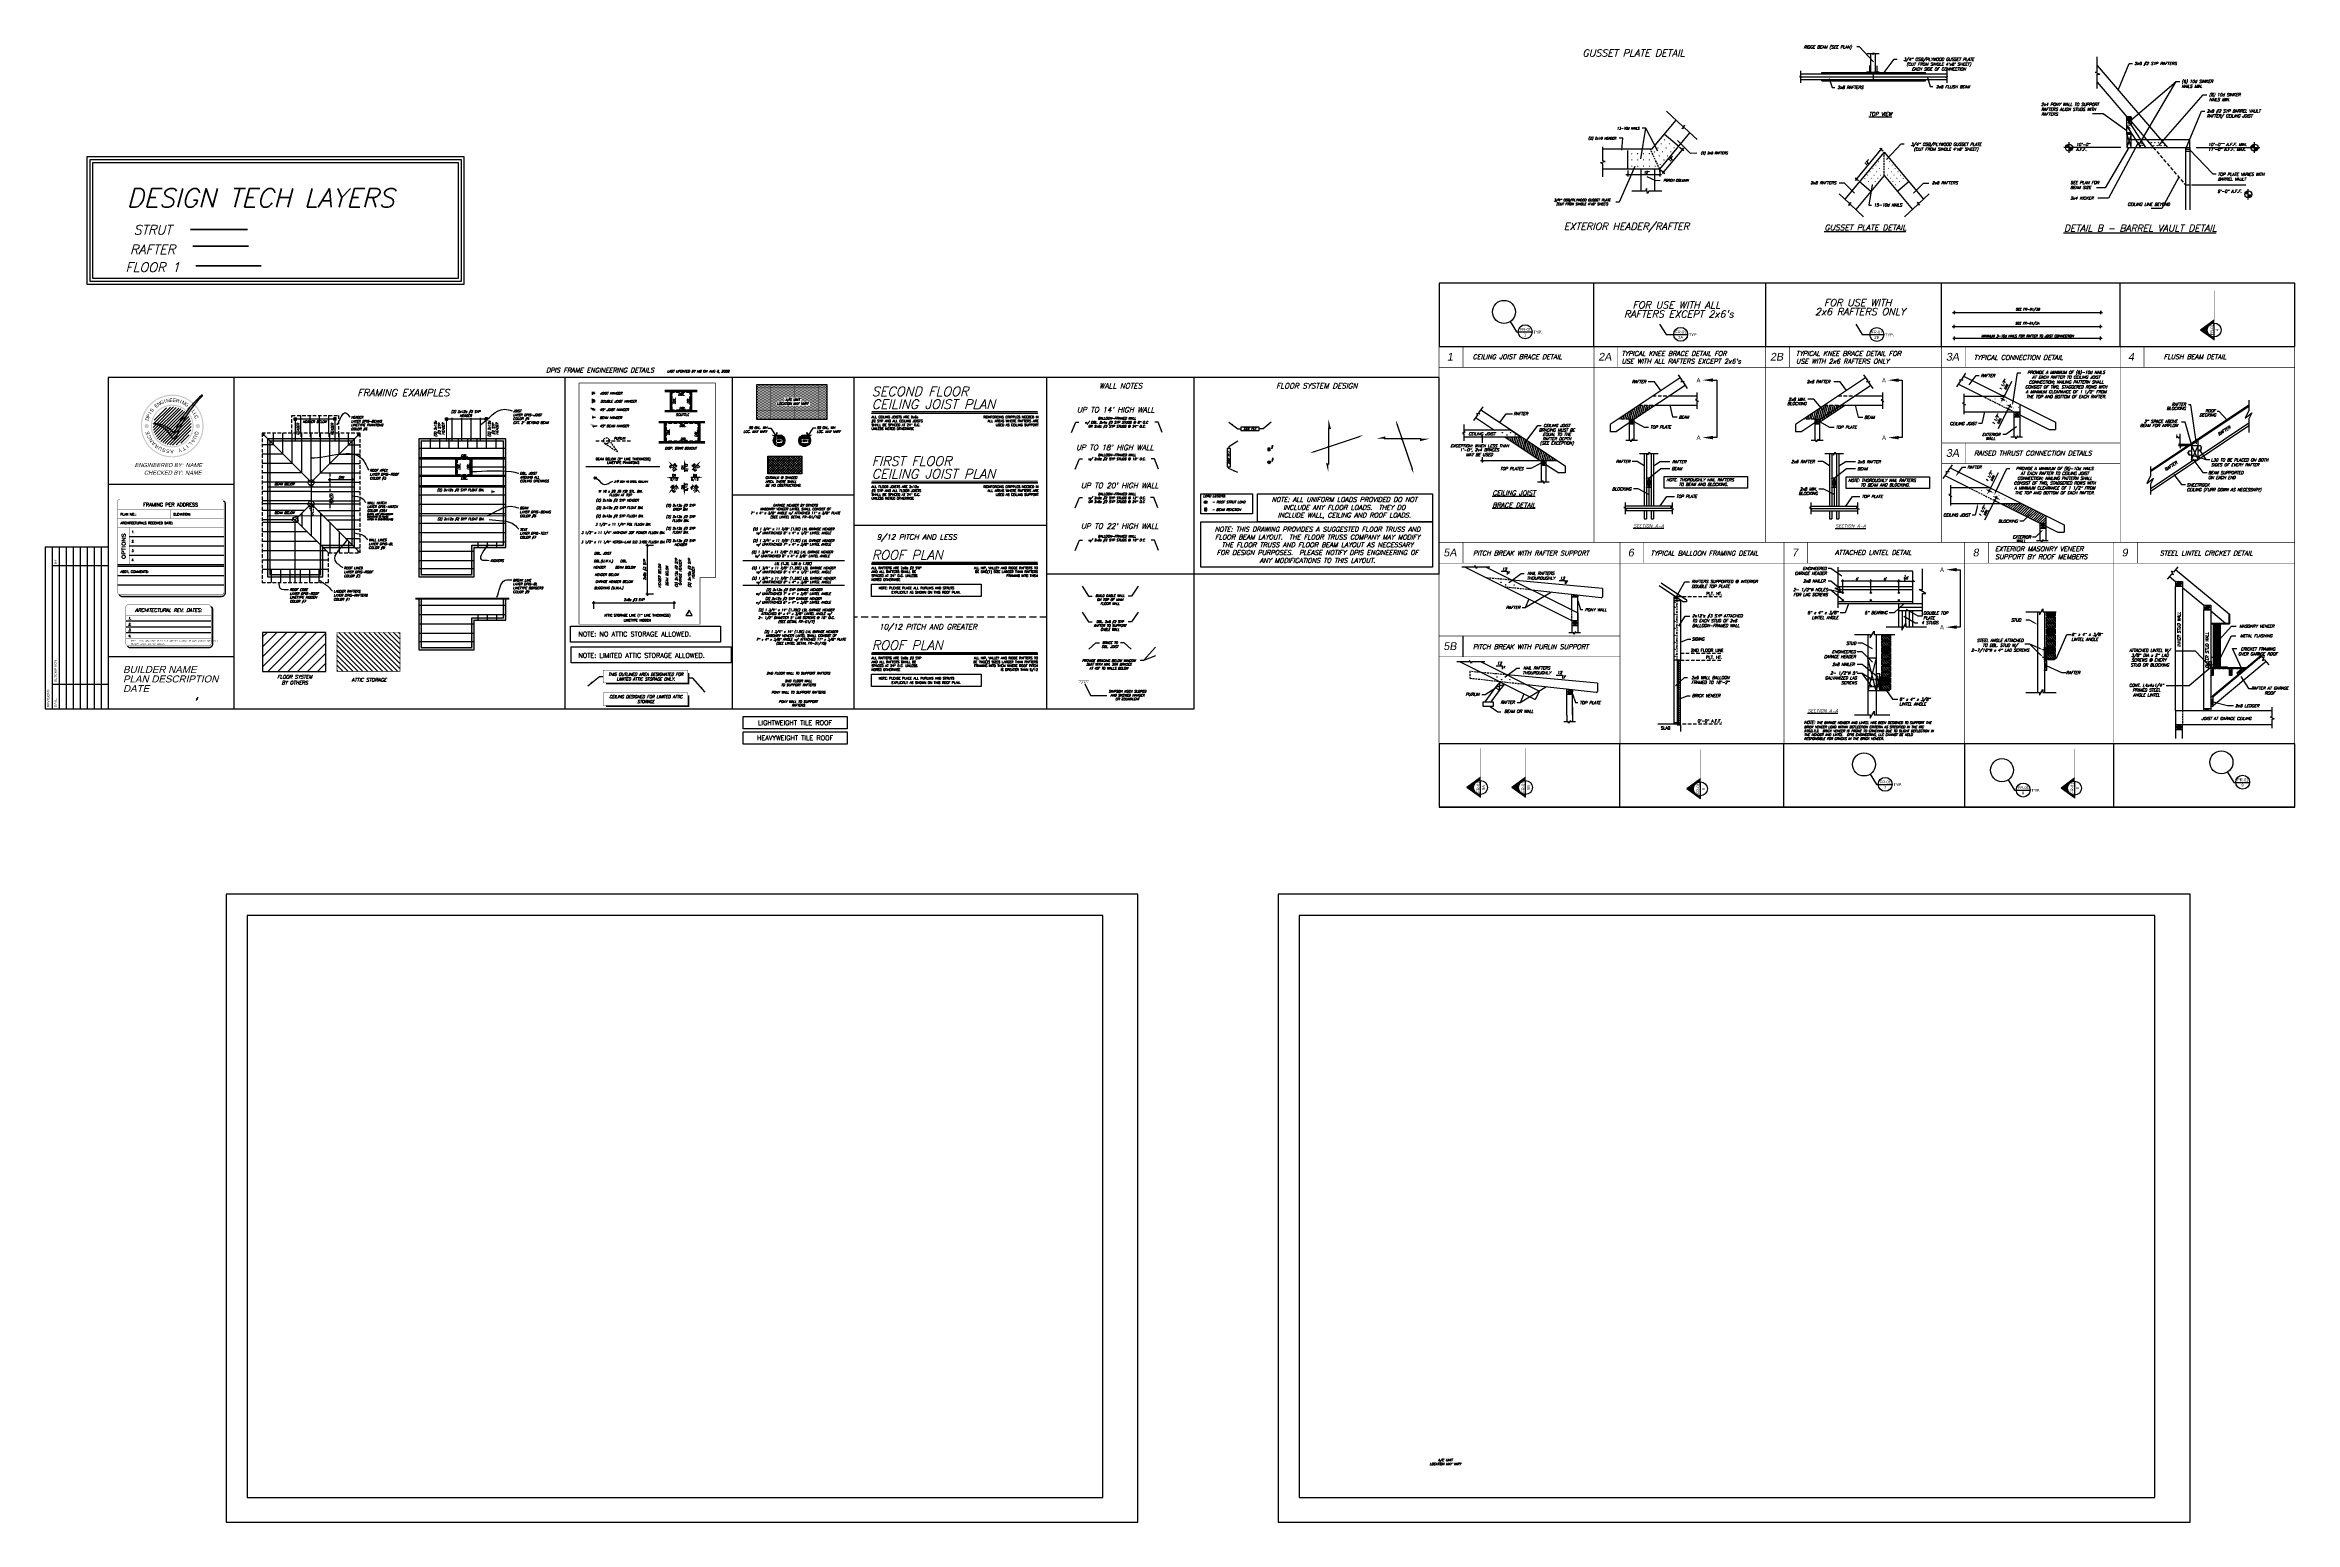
# Model space of a CAD drawing. Header units: inches. Extents: x 683 to 9753, y -6805 to 20230.
# Drawn here: x 683 to 4532, y -595 to 1932 of the extents above; entities that cross this region are included whole.
import ezdxf
from ezdxf.enums import TextEntityAlignment as Align

# ---------------------------------------------------------------- set-up
doc = ezdxf.new("R2010")
doc.units = ezdxf.units.IN
doc.header["$LTSCALE"] = 48
doc.header["$MEASUREMENT"] = 0
for name, pattern in [('BORDER2', [0.875, 0.25, -0.125, 0.25, -0.125, 0, -0.125]), ('DASHED', [0.75, 0.5, -0.25]), ('HIDDEN', [0.375, 0.25, -0.125]), ('HIDDEN2', [0.1875, 0.125, -0.0625]), ('HIDDEN4', [0.09375, 0.0625, -0.03125]), ('PHANTOM', [2.5, 1.25, -0.25, 0.25, -0.25, 0.25, -0.25]), ('PHANTOM2', [1.25, 0.625, -0.125, 0.125, -0.125, 0.125, -0.125])]:
    doc.linetypes.add(name, pattern=pattern)
doc.layers.get('Defpoints').update_dxf_attribs({"color": 251})
for name, color, linetype in [('DPIS-ATTIC', 7, 'HIDDEN'), ('DPIS-BEAMS', 6, 'PHANTOM2'), ('DPIS-BL', 9, 'Continuous'), ('DPIS-CATWALK', 251, 'Continuous'), ('DPIS-DIM', 7, 'Continuous'), ('DPIS-HATCH', 251, 'Continuous'), ('DPIS-JOISTS', 4, 'Continuous'), ('DPIS-LOADS', 7, 'Continuous'), ('DPIS-LOADS2', 2, 'Continuous'), ('DPIS-PURLINS', 2, 'HIDDEN2'), ('DPIS-RAFTERS', 1, 'Continuous'), ('DPIS-ROOF', 3, 'Continuous'), ('DPIS-STRUTS', 4, 'HIDDEN4'), ('DPIS-TAGS', 2, 'Continuous'), ('DPIS-TEXT', 7, 'Continuous'), ('DPIS-TITLEBLOCK', 9, 'Continuous'), ('FPTEXT', 2, 'Continuous'), ('rcloud', 12, 'Continuous')]:
    doc.layers.add(name, color=color, linetype=linetype)
for name, color, linetype, lineweight in [('S-Brce-RF', 32, 'DASHED', 35), ('S-Jois-Clng-F1', 103, 'PHANTOM', 35), ('S-Jois-Roof-RF', 90, 'PHANTOM', 35)]:
    doc.layers.add(name, color=color, linetype=linetype, lineweight=lineweight)
doc.styles.add('DIMLETTERS', font='arial.ttf', dxfattribs={"height": 12})
doc.styles.add('DPIS-ARCHTXT', font='ARCHITXT.shx')
doc.styles.add('DPIS-BORDERTEXT', font='arial.ttf')
doc.styles.add('DPIS-DIM', font='Simplex.shx', dxfattribs={"oblique": 15})
doc.styles.add('DPIS-NOTES1', font='simplex.shx')
doc.styles.add('DPIS-TABTXT', font='simplex.shx', dxfattribs={"height": 6})
doc.styles.add('DPISTABTXT2', font='simplex.shx', dxfattribs={"height": 4})
doc.styles.add('Loads', font='simplex.shx')
doc.styles.add('SHEETNAME', font='arial.ttf', dxfattribs={"height": 4})
doc.styles.add('SIMPLEX', font='simplex.shx', dxfattribs={"oblique": 15, "height": 4})
doc.styles.get("Standard").update_dxf_attribs({"font": 'simplex.shx', "oblique": 15})
doc.dimstyles.new('DPIS-DIM1', dxfattribs={"dimtxt": 4, "dimasz": 4, "dimexe": 3, "dimexo": 2, "dimgap": 2, "dimtad": 1, "dimdec": 4, "dimrnd": 0.125, "dimzin": 3, "dimdsep": 46, "dimlunit": 4, "dimtxsty": 'DPIS-DIM', "dimblk": 'ARCHTICK', "dimcen": 3, "dimdle": 3, "dimclrd": 2, "dimclre": 2, "dimclrt": 256, "dimadec": 0, "dimazin": 0, "dimtfac": 1, "dimtdec": 4, "dimtmove": 0, "dimatfit": 3, "dimfxl": 1, "dimtolj": 1, "dimtzin": 0, "dimarcsym": 0})
doc.dimstyles.new('lennar', dxfattribs={"dimtxt": 5, "dimasz": 4, "dimexe": 3, "dimexo": 2, "dimgap": 2, "dimtad": 1, "dimdec": 4, "dimrnd": 0.125, "dimzin": 3, "dimdsep": 46, "dimlunit": 4, "dimtxsty": 'DPIS-DIM', "dimblk": 'ARCHTICK', "dimcen": 3, "dimdle": 3, "dimclrd": 2, "dimclre": 2, "dimclrt": 256, "dimadec": 0, "dimazin": 0, "dimtfac": 1, "dimtdec": 4, "dimtmove": 0, "dimatfit": 3, "dimfxl": 1, "dimtolj": 1, "dimtzin": 0, "dimarcsym": 0})
doc.dimstyles.get("Standard").update_dxf_attribs({"dimtxt": 4, "dimasz": 4, "dimexe": 3, "dimexo": 2, "dimgap": 2, "dimtad": 1, "dimdec": 4, "dimrnd": 0.125, "dimzin": 3, "dimdsep": 46, "dimlunit": 4, "dimtxsty": 'SIMPLEX', "dimblk": 'ARCHTICK', "dimcen": 3, "dimdle": 3, "dimclrd": 2, "dimclre": 2, "dimadec": 0, "dimazin": 0, "dimtfac": 1, "dimtdec": 4, "dimtofl": 0, "dimtmove": 1, "dimatfit": 3, "dimfxl": 1, "dimtolj": 1, "dimtzin": 0, "dimarcsym": 0})
pattern_1 = [(45, (-2931.96715, 1146.063424), (-0.0441941738, 0.0441941738), []), (135, (-2931.96715, 1146.063424), (-0.13258252147, 0.0441941738), [0.15625, -0.09375])]
pattern_2 = [(45, (-2931.96715, 1146.0634), (-0.530330086, 0.530330086), []), (45, (-2931.7904, 1146.0634), (-0.530330086, 0.530330086), []), (45, (-2931.6136, 1146.0634), (-0.530330086, 0.530330086), []), (45, (-2931.4368, 1146.0634), (-0.530330086, 0.530330086), [])]
pattern_3 = [(45, (-2931.96715, 1146.0634), (-0.530330086, 0.530330086), []), (45, (-2931.6136, 1146.0634), (-0.530330086, 0.530330086), [])]

# ---------------------------------------------------------------- blocks, each defined once
blk = doc.blocks.new('A$C23E92E05')
at = {"layer": 'DPIS-TEXT'}
for p, q in [((4.2, 4.2), (0, 0)), ((4.2, 0), (0, 4.2))]:
    blk.add_line(p, q, dxfattribs=at)
blk.add_circle((2.1, 2.1), 2, dxfattribs=at)
blk = doc.blocks.new('ARROWHEAD')
at = {"color": 7}
for p, q in [((4, 4.2), (0, 0)), ((0, 0), (2.8, 4.2)), ((0, 0), (2.8, -4.2)), ((4, -4.2), (0, 0)), ((2.8, 4.2), (4, 4.2)), ((2.8, -4.2), (4, -4.2))]:
    blk.add_line(p, q, dxfattribs=at)
blk = doc.blocks.new('DPIS-PITCH')
blk.add_line((-7.7, 0), (7.7, 0))
blk.add_solid([(-7.7, -0.9), (-7.7, 0.9), (-13.1, 0)])
at = {"style": 'SIMPLEX', "flags": 8}
blk.add_attdef('DOWN', text='', height=3.6, dxfattribs=at).set_placement((0.4, 1.7), align=Align.CENTER)
at = {"style": 'SIMPLEX'}
blk.add_attdef('PITCH', text='', height=3.6, dxfattribs=at).set_placement((0.5, -5.4), align=Align.CENTER)
blk = doc.blocks.new('PURLIN-NOTE')
at = {"layer": 'DPIS-TEXT'}
blk.add_lwpolyline([(-93.9, 0), (93.9, 0), (93.9, -21.1), (-93.9, -21.1)], close=True, dxfattribs=at)
at = {"layer": 'DPIS-TEXT', "style": 'SIMPLEX'}
for s, p in [('NOTE: PLEASE PLACE ALL PURLINS AND STRUTS', (-81.6, -9.9)), ('EXPLICITLY AS SHOWN ON THIS ROOF PLAN.', (-59.6, -17.3))]:
    blk.add_text(s, height=4, dxfattribs=at).set_placement(p, align=Align.BOTTOM_LEFT)
blk = doc.blocks.new('QA-SEAL')
at = {"layer": 'Defpoints'}
h = blk.add_hatch(color=9, dxfattribs=at)
edge = h.paths.add_edge_path()
edge.add_arc((-0.8, 0.6), 53.7, 0, 360)
edge = h.paths.add_edge_path(flags=16)
edge.add_arc((-0.8, 0.6), 51.7, 0, 360)
blk.add_hatch(color=256, dxfattribs=at).paths.add_polyline_path([(1.2, -10.4, 0.185343), (-29.6, 5.1, 0.815412), (-30.4, 3.3, -0.233786), (-1.2, -19.5, 0.637053), (5.7, -18.8, -0.111766), (50.9, 52.4, 1.030591), (49.9, 53.3, -0.000031), (49.9, 53.3, 0.119288), (3.3, -10.2, -0.615253)])
h = blk.add_hatch(color=9, dxfattribs=at)
h.paths.add_polyline_path([(46.6, 0.6, 1), (39.2, 0.6, 1)])
h.paths.add_polyline_path([(-40.8, 0.6, 1), (-48.3, 0.6, 1)])
h = blk.add_hatch(color=9, dxfattribs=at)
edge = h.paths.add_edge_path()
edge.add_arc((-0.8, 0.6), 36.7, 0, 360)
edge = h.paths.add_edge_path(flags=16)
edge.add_arc((-0.8, 0.6), 34.7, 0, 360)
at = {"layer": 'Defpoints', "color": 251}
for p, q in [((-33.4, -1.6), (1.4, 33.2)), ((-33.4, 3.8), (-4, 33.1)), ((-32.8, -6.3), (6, 32.6)), ((-32, 10.4), (-10.6, 31.8)), ((-31.6, -10.4), (10.2, 31.4)), ((-30, -14.1), (13.9, 29.8)), ((-28, -17.4), (17.2, 27.8)), ((-25.8, -20.5), (20.3, 25.6)), ((-23.2, -23.2), (23, 23)), ((-20.3, -25.6), (25.4, 20.1)), ((-17.1, -27.7), (27.5, 16.9)), ((-13.5, -29.5), (29.2, 13.3)), ((-9.6, -30.8), (30.6, 9.4)), ((-5.2, -31.7), (31.5, 5)), ((-0.2, -32), (31.8, 0)), ((5.8, -31.3), (31.1, -6)), ((14, -28.5), (28.3, -14.2))]:
    blk.add_line(p, q, dxfattribs=at)
for centre, radius, start, end in [((157.7, -74.7), 167.4, 130.099, 157.3351), ((185.6, -83.1), 191, 134.8348, 160.3438), ((50.4, 52.9), 0.695, 314.8348, 138.28), ((-29.8, 4.1), 1, 76.2589, 233.0358), ((-38.8, -37.6), 41.8, 25.688, 78.3225), ((-34.3, -42.7), 48.1, 42.3449, 84.3457), ((2.1, -17.5), 3.85, 210.3466, 340.3438), ((2.2, -9.7), 1.16, 212.7769, 335.4592)]:
    blk.add_arc(centre, radius, start, end, dxfattribs=at)
at = {"style": 'DPIS-BORDERTEXT'}
for s, rotation, p in [('E', 38.08, (-26.3, 33.1)), ('N', 30.8964, (-22, 36)), ('G', 23.7129, (-17.4, 38.4)), ('I', 16.5293, (-12.6, 40.2)), ('N', 9.3457, (-7.5, 41.3)), ('E', 2.1622, (-2.4, 41.8)), ('E', 354.9786, (2.8, 41.7)), ('R', 347.795, (7.9, 40.9)), ('I', 340.6115, (12.8, 39.5)), ('N', 333.4279, (17.6, 37.5)), ('G', 326.2444, (22.1, 34.9)), ('D', 73.9978, (-40.5, 12)), ('P', 66.8142, (-38.8, 16.9)), ('I', 59.6307, (-36.4, 21.5)), ('S', 52.4471, (-33.5, 25.8)), (',', 319.0608, (26.2, 31.8)), ('L', 304.6937, (33.1, 24.1)), ('L', 297.5101, (35.7, 19.7)), ('C', 290.3265, (37.8, 15)), ('.', 283.143, (39.3, 10)), ('E', 105.7059, (-40.1, -10.4)), ('C', 114.9324, (-37.8, -16.5)), ('N', 124.159, (-34.6, -22.2)), ('A', 133.3856, (-30.5, -27.3)), ('R', 142.6121, (-25.6, -31.7)), ('U', 151.8387, (-20.1, -35.3)), ('S', 161.0653, (-14.1, -37.9)), ('Y', 197.9715, (11.7, -38.1)), ('T', 207.1981, (17.8, -35.6)), ('I', 216.4246, (23.3, -32.1)), ('L', 225.6512, (28.3, -27.8)), ('A', 234.8778, (32.5, -22.8)), ('U', 244.1043, (35.8, -17.2)), ('Q', 253.3309, (38.2, -11)), ('S', 170.2918, (-7.7, -39.5)), ('A', 179.5184, (-1.2, -40.1))]:
    blk.add_text(s, height=6, rotation=rotation, dxfattribs=at).set_placement(p, align=Align.CENTER)
at = {"layer": 'Defpoints', "color": 9, "style": 'DPIS-BORDERTEXT', "oblique": 15}
for s, p in [('ENGINEERED BY:', (-65.2, -69.7)), ('CHECKED BY: ', (-49.1, -82.7))]:
    blk.add_text(s, height=7, dxfattribs=at).set_placement(p)
blk = doc.blocks.new('PER-ADDRESS')
at = {"layer": 'DPIS-HATCH'}
for points in [[(93.9, -7, 0.349352), (90.8, -3.1, -0.056663), (90.9, -4), (90.9, -159, -0.414214), (86.9, -163), (-86.9, -163, -0.056663), (-87.8, -162.9, 0.349352), (-83.9, -166), (87.4, -166, 0.414214), (93.9, -159.5)], [(-90.9, -112), (-90.9, -115), (90.9, -115), (90.9, -112)]]:
    blk.add_hatch(color=256, dxfattribs=at).paths.add_polyline_path(points)
at = {"color": 244}
for p, q in [((90.9, -64), (-70.6, -64)), ((90.9, -80), (-70.6, -80)), ((90.9, -96), (-70.6, -96)), ((90.9, -131), (-90.9, -131)), ((90.9, -147), (-90.9, -147))]:
    blk.add_line(p, q, dxfattribs=at)
at = {"color": 242}
for p, q in [((90.9, -112), (-90.9, -112)), ((90.9, -115), (-90.9, -115))]:
    blk.add_line(p, q, dxfattribs=at)
at = {"color": 242, "const_width": 0.5}
blk.add_lwpolyline([(-86.9, -163), (86.9, -163, 0.414214), (90.9, -159), (90.9, -4, 0.414214), (86.9, 0), (-86.9, 0, 0.414214), (-90.9, -4), (-90.9, -159, 0.414214)], format="xyb", close=True, dxfattribs=at)
for points in [[(90.9, -18), (-90.9, -18)], [(90.9, -33), (-90.9, -33)], [(0, -18), (0, -33)], [(90.9, -48), (-90.9, -48)], [(-70.6, -112), (-70.6, -48)]]:
    blk.add_lwpolyline(points, dxfattribs=at)
at = {"color": 242}
blk.add_lwpolyline([(-87.8, -162.9, 0.349352), (-83.9, -166), (87.4, -166, 0.414214), (93.9, -159.5), (93.9, -7, 0.349352), (90.8, -3.1)], format="xyb", dxfattribs=at)
at = {"layer": 'DPIS-TEXT', "color": 254, "style": 'DPISTABTXT2'}
for s, p in [('PLAN NO.:', (-85.7, -25.5)), ('ELEVATION:', (5.2, -25.5)), ('ARCHITECTURALS RECEIVED DATE:', (-85.7, -40.5)), ('2.', (-66.6, -72)), ('1.', (-66.6, -56)), ('3.', (-66.6, -88)), ('4.', (-66.6, -104)), ("ADD'L COMMENTS:", (-85.7, -123.5))]:
    blk.add_text(s, height=4, dxfattribs=at).set_placement(p, align=Align.MIDDLE_LEFT)
at = {"layer": 'DPIS-TEXT', "color": 7, "style": 'DPIS-TABTXT'}
blk.add_text('FRAMING PER ADDRESS', height=6, dxfattribs=at).set_placement((0, -9), align=Align.MIDDLE_CENTER)
at = {"layer": 'DPIS-TEXT', "color": 254, "style": 'DPIS-TABTXT', "width": 1.3}
blk.add_text('OPTIONS', height=6, rotation=90, dxfattribs=at).set_placement((-80.1, -80.2), align=Align.MIDDLE_CENTER)
at = {"layer": 'DPIS-TEXT', "color": 51, "style": 'DPISTABTXT2'}
for tag, p in [('PLANNUMBER', (-44.8, -25.5)), ('ARCHDATE', (48.7, -40.5)), ('ELEVATION', (48.7, -25.5)), ('OPT1', (-56.6, -56)), ('OPT2', (-56.6, -72)), ('OPT3', (-56.6, -88)), ('OPT4', (-56.6, -104)), ('CLINE2', (-85.5, -139)), ('CLINE3', (-85.5, -155)), ('CLINE1', (-24.8, -123.5))]:
    blk.add_attdef(tag, text='', height=4, dxfattribs=at).set_placement(p, align=Align.MIDDLE_LEFT)
blk = doc.blocks.new('_ArchTick')
at = {"color": 0, "const_width": 0.15}
blk.add_lwpolyline([(-0.5, -0.5), (0.5, 0.5)], dxfattribs=at)
blk = doc.blocks.new('*D12')
at = {"layer": 'Defpoints', "color": 0, "transparency": 16777216}
for p in [(1170, 1183.9), (1209, 1188.3), (1209, 1183.9)]:
    blk.add_point(p, dxfattribs=at)
at = {"layer": 'DPIS-DIM', "color": 2, "lineweight": -2, "transparency": 16777216}
for p, q in [((1167, 1188.3), (1212, 1188.3)), ((1170, 1185.9), (1170, 1191.3)), ((1209, 1185.9), (1209, 1191.3))]:
    blk.add_line(p, q, dxfattribs=at)
at = {"layer": 'DPIS-DIM', "color": 2, "lineweight": -2, "transparency": 16777216, "xscale": 4, "yscale": 4, "zscale": 4, "rotation": 180}
blk.add_blockref('_ArchTick', (1170, 1188.3), dxfattribs=at)
at = {"layer": 'DPIS-DIM', "color": 2, "lineweight": -2, "transparency": 16777216, "xscale": 4, "yscale": 4, "zscale": 4}
blk.add_blockref('_ArchTick', (1209, 1188.3), dxfattribs=at)
at = {"layer": 'DPIS-DIM', "color": 0, "transparency": 16777216, "insert": (1189.5, 1192.3), "char_height": 4, "attachment_point": 5, "style": 'SIMPLEX'}
blk.add_mtext('\\A1;DIM', dxfattribs=at)
blk = doc.blocks.new('*D13')
at = {"layer": 'Defpoints', "color": 0, "transparency": 16777216}
for p in [(1621.9, 964.8), (1759.1, 977.2), (1759.1, 964.8)]:
    blk.add_point(p, dxfattribs=at)
at = {"layer": 'DPIS-DIM', "color": 2, "lineweight": -2, "transparency": 16777216}
for p, q in [((1618.9, 977.2), (1762.1, 977.2)), ((1621.9, 966.8), (1621.9, 980.2)), ((1759.1, 966.8), (1759.1, 980.2))]:
    blk.add_line(p, q, dxfattribs=at)
at = {"layer": 'DPIS-DIM', "color": 2, "lineweight": -2, "transparency": 16777216, "xscale": 4, "yscale": 4, "zscale": 4, "rotation": 180}
blk.add_blockref('_ArchTick', (1621.9, 977.2), dxfattribs=at)
at = {"layer": 'DPIS-DIM', "color": 2, "lineweight": -2, "transparency": 16777216, "xscale": 4, "yscale": 4, "zscale": 4}
blk.add_blockref('_ArchTick', (1759.1, 977.2), dxfattribs=at)
at = {"layer": 'DPIS-DIM', "transparency": 16777216, "insert": (1690.5, 981.8), "char_height": 4, "attachment_point": 5, "style": 'DPIS-DIM'}
blk.add_mtext('\\A1;2x8s #3 SYP', dxfattribs=at)
blk = doc.blocks.new('BMHANG1')
at = {"color": 2, "const_width": 0.5}
for points in [[(-0.5, 3.3), (-0.5, -3.3)], [(3.5, 1.7), (-0.5, 1.7)], [(3.5, -1.7), (-0.5, -1.7)]]:
    blk.add_lwpolyline(points, dxfattribs=at)
blk = doc.blocks.new('BMHANG45')
at = {"color": 2, "const_width": 0.5}
for points in [[(2.9, -3.5), (-3.9, 3.4)], [(1.8, 1.6), (-2.2, 1.6)], [(5.1, -1.7), (1.2, -1.7)]]:
    blk.add_lwpolyline(points, dxfattribs=at)
blk = doc.blocks.new('A$C17AF595F')
at = {"layer": 'DPIS-TEXT', "const_width": 0.625}
blk.add_lwpolyline([(-72.5, 0), (72.5, 0), (72.5, -21.6), (-72.5, -21.6)], close=True, dxfattribs=at)
at = {"layer": 'DPIS-TEXT', "const_width": 2.5}
blk.add_lwpolyline([(-67.3, -22.9), (73.7, -22.9), (73.7, -4.4)], dxfattribs=at)
at = {"layer": 'DPIS-TEXT', "insert": (0.6, -10.9), "char_height": 5, "width": 143.125, "attachment_point": 5, "style": 'SIMPLEX'}
blk.add_mtext('THIS OUTLINED AREA DESIGNATED FOR LIMITED ATTIC STORAGE ONLY.', dxfattribs=at)
blk = doc.blocks.new('JSTHANG1')
at = {"color": 2}
for p, q in [((0, 2.6), (0, -2.6)), ((4, 1), (0, 1)), ((4, -1), (0, -1))]:
    blk.add_line(p, q, dxfattribs=at)
blk = doc.blocks.new('JSTHANG2')
at = {"color": 2}
for p, q in [((0, 4.6), (0, -2.6)), ((4, 3), (0, 3)), ((4, -1), (0, -1))]:
    blk.add_line(p, q, dxfattribs=at)
blk = doc.blocks.new('JSTHANG45')
at = {"color": 2}
for p, q in [((1.9, -1.9), (-1.9, 1.9)), ((-1, 1), (3, 1)), ((1, -1), (5, -1))]:
    blk.add_line(p, q, dxfattribs=at)
blk = doc.blocks.new('ARCH REV')
blk.add_hatch(color=251).paths.add_polyline_path([(75.9, -7, 0.349352), (72.8, -3.1, -0.056663), (72.9, -4), (72.9, -66, -0.414214), (68.9, -70), (-68.9, -70, -0.056663), (-69.8, -69.9, 0.349352), (-65.9, -73), (69.4, -73, 0.414214), (75.9, -66.5)])
at = {"color": 1}
for p, q in [((72.9, -28), (-72.9, -28)), ((72.9, -38), (-72.9, -38)), ((72.9, -48), (-72.9, -48))]:
    blk.add_line(p, q, dxfattribs=at)
at = {"color": 244, "const_width": 0.5}
blk.add_lwpolyline([(-68.9, -70), (68.9, -70, 0.414214), (72.9, -66), (72.9, -4, 0.414214), (68.9, 0), (-68.9, 0, 0.414214), (-72.9, -4), (-72.9, -66, 0.414214)], format="xyb", close=True, dxfattribs=at)
for points in [[(72.9, -18), (-72.9, -18)], [(72.9, -58), (-72.9, -58)]]:
    blk.add_lwpolyline(points, dxfattribs=at)
at = {"color": 1}
blk.add_lwpolyline([(-69.8, -69.9, 0.349352), (-65.9, -73), (69.4, -73, 0.414214), (75.9, -66.5), (75.9, -7, 0.349352), (72.8, -3.1)], format="xyb", dxfattribs=at)
at = {"layer": 'DPIS-TEXT', "style": 'SIMPLEX', "oblique": 15}
for s, p in [('2.', (-68.9, -33)), ('1.', (-68.9, -23)), ('3.', (-68.9, -43)), ('4.', (-68.9, -53))]:
    blk.add_text(s, height=4, dxfattribs=at).set_placement(p, align=Align.MIDDLE_LEFT)
at = {"layer": 'DPIS-TEXT', "color": 51, "style": 'SIMPLEX', "oblique": 15}
blk.add_text('ARCHITECTURAL REV. DATES:', height=6, dxfattribs=at).set_placement((0, -9), align=Align.MIDDLE_CENTER)
at = {"layer": 'DPIS-TEXT', "insert": (-64.7, -60), "char_height": 3, "width": 130.5, "attachment_point": 1, "style": 'SIMPLEX'}
blk.add_mtext('{\\Farchitxt.shx;NOTE: THIS DRAWING REFLECTS ARCHITECTURAL PLANS ISSUED ON MOST RECENT DATE LISTED ABOVE.}', dxfattribs=at)
at = {"layer": 'DPIS-TEXT', "style": 'SIMPLEX', "oblique": 15}
for tag, p in [('REV1', (-58.8, -23)), ('REV2', (-58.8, -33)), ('REV3', (-58.8, -43)), ('REV4', (-58.8, -53))]:
    blk.add_attdef(tag, text='', height=4, dxfattribs=at).set_placement(p, align=Align.MIDDLE_LEFT)
blk = doc.blocks.new('*D18')
at = {"layer": 'Defpoints', "color": 0, "transparency": 16777216}
for p in [(1713.7, 1075.5), (1726.1, 1075.5), (1726.1, 992.3)]:
    blk.add_point(p, dxfattribs=at)
at = {"layer": 'DPIS-DIM', "color": 2, "lineweight": -2, "transparency": 16777216}
for p, q in [((1713.7, 989.3), (1713.7, 1078.5)), ((1724.1, 1075.5), (1710.7, 1075.5)), ((1724.1, 992.3), (1710.7, 992.3))]:
    blk.add_line(p, q, dxfattribs=at)
at = {"layer": 'DPIS-DIM', "color": 2, "lineweight": -2, "transparency": 16777216, "xscale": 4, "yscale": 4, "zscale": 4}
for p, rotation in [((1713.7, 1075.5), 90), ((1713.7, 992.3), 270)]:
    blk.add_blockref('_ArchTick', p, dxfattribs=dict(at, rotation=rotation))
at = {"layer": 'DPIS-DIM', "transparency": 16777216, "insert": (1709.1, 1033.9), "char_height": 4, "attachment_point": 5, "rotation": 90, "style": 'DPIS-DIM'}
blk.add_mtext('\\A1;2x8s #3 SYP', dxfattribs=at)
blk = doc.blocks.new('*D22')
at = {"layer": 'Defpoints', "color": 0, "transparency": 16777216}
for p in [(2993.9, 1289.3), (3024.2, 1198.9), (3024.2, 1198.9)]:
    blk.add_point(p, dxfattribs=at)
at = {"layer": 'DPIS-LOADS', "color": 5, "lineweight": -2, "transparency": 16777216}
blk.add_line((2996.4, 1281.7), (3021.6, 1206.5), dxfattribs=at)
at = {"layer": 'DPIS-LOADS', "color": 5, "transparency": 16777216}
for points in [[(2997.7, 1282.1), (2995.2, 1281.2), (2993.9, 1289.3)], [(3022.9, 1206.9), (3020.4, 1206.1), (3024.2, 1198.9)]]:
    blk.add_solid(points, dxfattribs=at)
blk = doc.blocks.new('ARROW-HALF')
at = {"color": 2}
blk.add_solid([(0, 0), (-1.14, -0.3), (-1.14, 0)], dxfattribs=at)
blk = doc.blocks.new('*D23')
at = {"layer": 'Defpoints', "color": 0, "transparency": 16777216}
for p in [(2960.1, 1258), (2960.1, 1258), (3051, 1258)]:
    blk.add_point(p, dxfattribs=at)
at = {"layer": 'DPIS-LOADS', "color": 2, "lineweight": -2, "transparency": 16777216}
blk.add_line((3037, 1258), (2974.1, 1258), dxfattribs=at)
at = {"layer": 'DPIS-LOADS', "color": 2, "lineweight": -2, "transparency": 16777216, "xscale": 14, "yscale": 14, "zscale": 14, "rotation": 180}
blk.add_blockref('ARROW-HALF', (2960.1, 1258), dxfattribs=at)
at = {"layer": 'DPIS-LOADS', "color": 2, "lineweight": -2, "transparency": 16777216, "xscale": 14, "yscale": 14, "zscale": 14}
blk.add_blockref('ARROW-HALF', (3051, 1258), dxfattribs=at)
blk = doc.blocks.new('A$C271176F0')
h = blk.add_hatch(color=2)
h.paths.add_polyline_path([(0, 0), (0, -2), (2, -2), (2, 0)])
h.paths.add_polyline_path([(0, 2), (-2, 2), (-2, 0), (0, 0)])
at = {"color": 2}
for p, q in [((2, 0), (-2, 0)), ((0, 2), (0, -2))]:
    blk.add_line(p, q, dxfattribs=at)
blk.add_lwpolyline([(-2, -2), (2, -2), (2, 2), (-2, 2)], close=True, dxfattribs=at)
blk = doc.blocks.new('A$C02BE6382')
h = blk.add_hatch(color=1)
h.paths.add_polyline_path([(2.4, 0, 0.414214), (0, 2.4), (0, 0)])
h.paths.add_polyline_path([(0, 0), (-2.4, 0, 0.414214), (0, -2.4)])
at = {"color": 1}
for p, q in [((-2.4, 0), (2.4, 0)), ((0, -2.4), (0, 2.4))]:
    blk.add_line(p, q, dxfattribs=at)
blk.add_circle((0, 0), 2.45, dxfattribs=at)
blk = doc.blocks.new('*D24')
at = {"layer": 'Defpoints', "color": 0, "transparency": 16777216}
for p in [(2847.4, 1233.7), (2937.8, 1264), (2937.8, 1264)]:
    blk.add_point(p, dxfattribs=at)
at = {"layer": 'DPIS-LOADS', "color": 5, "lineweight": -2, "transparency": 16777216}
blk.add_line((2855, 1236.2), (2930.2, 1261.4), dxfattribs=at)
at = {"layer": 'DPIS-LOADS', "color": 5, "transparency": 16777216}
for points in [[(2854.6, 1237.5), (2855.4, 1235), (2847.4, 1233.7)], [(2929.8, 1262.7), (2930.6, 1260.2), (2937.8, 1264)]]:
    blk.add_solid(points, dxfattribs=at)
blk = doc.blocks.new('*D25')
at = {"layer": 'Defpoints', "color": 0, "transparency": 16777216}
for p in [(2878.7, 1290.8), (2878.7, 1199.9), (2878.7, 1199.9)]:
    blk.add_point(p, dxfattribs=at)
at = {"layer": 'DPIS-LOADS', "color": 2, "lineweight": -2, "transparency": 16777216}
blk.add_line((2878.7, 1276.8), (2878.7, 1213.9), dxfattribs=at)
at = {"layer": 'DPIS-LOADS', "color": 2, "lineweight": -2, "transparency": 16777216, "xscale": 14, "yscale": 14, "zscale": 14}
for p, rotation in [((2878.7, 1290.8), 90), ((2878.7, 1199.9), 270)]:
    blk.add_blockref('ARROW-HALF', p, dxfattribs=dict(at, rotation=rotation))
blk = doc.blocks.new('A$C223036AE')
at = {"color": 2, "const_width": 0.5}
for points in [[(-9, -2), (9, -2)], [(-7.2, -4.8), (-4.4, -2)], [(-4.4, -6.8), (-1.7, -4)], [(-1.7, -6), (-1.7, -2)], [(1.7, -6), (1.7, -2)], [(4.4, -6.8), (1.7, -4)], [(7.2, -4.8), (4.4, -2)]]:
    blk.add_lwpolyline(points, dxfattribs=at)
blk = doc.blocks.new('A$C4CD60B0E')
at = {"layer": 'DPIS-TEXT', "const_width": 0.625}
blk.add_lwpolyline([(-88.8, 32.5), (56.1, 32.5), (56.1, 10.9), (-88.8, 10.9)], close=True, dxfattribs=at)
at = {"layer": 'DPIS-TEXT', "const_width": 2.5}
blk.add_lwpolyline([(-83.7, 9.7), (57.4, 9.7), (57.4, 28.2)], dxfattribs=at)
at = {"layer": 'DPIS-TEXT', "insert": (-15.7, 21.6), "char_height": 5, "width": 143.125, "attachment_point": 5, "style": 'SIMPLEX'}
blk.add_mtext('CEILING DESIGNED FOR LIMITED ATTIC STORAGE', dxfattribs=at)
blk = doc.blocks.new('*D51')
at = {"layer": 'Defpoints', "color": 0, "transparency": 16777216}
for p in [(3824.2, 1752.8), (3829.2, 1748.7), (3787.1, 1698.2)]:
    blk.add_point(p, dxfattribs=at)
at = {"layer": 'DPIS-TEXT', "color": 2, "lineweight": -2, "transparency": 16777216}
for p, q in [((3780.2, 1700), (3826.1, 1755.1)), ((3827.7, 1750), (3821.9, 1754.8)), ((3785.6, 1699.5), (3779.8, 1704.2))]:
    blk.add_line(p, q, dxfattribs=at)
at = {"layer": 'DPIS-TEXT', "color": 2, "lineweight": -2, "transparency": 16777216, "xscale": 4, "yscale": 4, "zscale": 4}
for p, rotation in [((3824.2, 1752.8), 50.1944289077334), ((3782.1, 1702.3), 230.1944289077334)]:
    blk.add_blockref('_ArchTick', p, dxfattribs=dict(at, rotation=rotation))
at = {"layer": 'DPIS-TEXT', "color": 0, "transparency": 16777216, "insert": (3799.8, 1730.4), "char_height": 4, "attachment_point": 5, "rotation": 50.1944, "style": 'SIMPLEX'}
blk.add_mtext('\\A1;12"', dxfattribs=at)
blk = doc.blocks.new('*D54')
at = {"layer": 'Defpoints', "color": 0, "transparency": 16777216}
for p in [(3390.7, 1719.3), (3390.7, 1709.6), (3445.4, 1719.3)]:
    blk.add_point(p, dxfattribs=at)
at = {"layer": 'DPIS-TEXT', "color": 2, "lineweight": -2, "transparency": 16777216}
for p, q in [((3448.4, 1709.6), (3387.7, 1709.6)), ((3390.7, 1717.3), (3390.7, 1706.6)), ((3445.4, 1717.3), (3445.4, 1706.6))]:
    blk.add_line(p, q, dxfattribs=at)
at = {"layer": 'DPIS-TEXT', "color": 2, "lineweight": -2, "transparency": 16777216, "xscale": 4, "yscale": 4, "zscale": 4, "rotation": 180}
blk.add_blockref('_ArchTick', (3390.7, 1709.6), dxfattribs=at)
at = {"layer": 'DPIS-TEXT', "color": 2, "lineweight": -2, "transparency": 16777216, "xscale": 4, "yscale": 4, "zscale": 4}
blk.add_blockref('_ArchTick', (3445.4, 1709.6), dxfattribs=at)
at = {"layer": 'DPIS-TEXT', "color": 0, "transparency": 16777216, "insert": (3422.7, 1714), "char_height": 4, "attachment_point": 5, "style": 'SIMPLEX'}
blk.add_mtext('\\A1;12"', dxfattribs=at)
blk = doc.blocks.new('*D55')
at = {"layer": 'Defpoints', "color": 0, "transparency": 16777216}
for p in [(3478, 1758.4), (3445.4, 1719.3), (3451.6, 1714.1)]:
    blk.add_point(p, dxfattribs=at)
at = {"layer": 'DPIS-TEXT', "color": 2, "lineweight": -2, "transparency": 16777216}
for p, q in [((3486.1, 1755.5), (3449.7, 1711.8)), ((3479.5, 1757.1), (3486.5, 1751.3)), ((3446.9, 1718), (3453.9, 1712.2))]:
    blk.add_line(p, q, dxfattribs=at)
at = {"layer": 'DPIS-TEXT', "color": 2, "lineweight": -2, "transparency": 16777216, "xscale": 4, "yscale": 4, "zscale": 4}
for p, rotation in [((3484.2, 1753.2), 50.19442890773418), ((3451.6, 1714.1), 230.1944289077342)]:
    blk.add_blockref('_ArchTick', p, dxfattribs=dict(at, rotation=rotation))
at = {"layer": 'DPIS-TEXT', "color": 0, "transparency": 16777216, "insert": (3464.5, 1736.5), "char_height": 4, "attachment_point": 5, "rotation": 50.1944, "style": 'SIMPLEX'}
blk.add_mtext('\\A1;12"', dxfattribs=at)
blk = doc.blocks.new('A$C0A6C5EFB')
at = {"layer": 'DPIS-TITLEBLOCK', "color": 7}
for p, q in [((-1.125, 2.886), (0, 2.886)), ((-1.125, 2.886), (-1.125, 0)), ((0, 2.886), (0, 0))]:
    blk.add_line(p, q, dxfattribs=at)
at = {"layer": 'DPIS-TITLEBLOCK', "color": 9}
for p, q in [((-1, 2.886), (-1, 0)), ((-0.875, 2.886), (-0.875, 0)), ((-0.75, 2.886), (-0.75, 0)), ((-0.625, 2.886), (-0.625, 0)), ((-0.5, 2.886), (-0.5, 0)), ((-0.375, 2.886), (-0.375, 0)), ((-0.25, 2.886), (-0.25, 0)), ((-0.125, 2.886), (-0.125, 0)), ((-1, 2.553), (0, 2.553)), ((-1, 0.441), (0, 0.441)), ((-1.125, 0), (0, 0))]:
    blk.add_line(p, q, dxfattribs=at)
at = {"layer": 'DPIS-TEXT', "color": 9, "style": 'DPIS-BORDERTEXT'}
for tag, p in [('INITIAL1', (-0.776, 2.598)), ('INITIAL2', (-0.651, 2.598)), ('INITIAL3', (-0.526, 2.598)), ('INITIAL4', (-0.401, 2.598)), ('INITIAL5', (-0.276, 2.598)), ('INITIAL6', (-0.151, 2.598)), ('INITIAL7', (-0.026, 2.598)), ('REVDESCRIPTION1', (-0.776, 0.486)), ('REVDESCRIPTION2', (-0.651, 0.486)), ('REVDESCRIPTION3', (-0.526, 0.486)), ('REVDESCRIPTION4', (-0.401, 0.486)), ('REVDESCRIPTION5', (-0.276, 0.486)), ('REVDESCRIPTION6', (-0.151, 0.486)), ('REVDESCRIPTION7', (-0.026, 0.486)), ('REVDATE1', (-0.776, 0.045)), ('REVDATE2', (-0.651, 0.045)), ('REVDATE3', (-0.526, 0.045)), ('REVDATE4', (-0.401, 0.045)), ('REVDATE5', (-0.276, 0.045)), ('REVDATE6', (-0.151, 0.045)), ('REVDATE7', (-0.026, 0.045))]:
    blk.add_attdef(tag, text='', height=0.0416, rotation=90, dxfattribs=at).set_placement(p, align=Align.BOTTOM_LEFT)
at = {"layer": 'DPIS-TITLEBLOCK', "color": 9, "style": 'DPIS-BORDERTEXT'}
for s, p in [('BY', (-0.92, 2.585)), ('DESCRIPTION', (-0.92, 0.473)), ('REVISIONS', (-1.045, 0.032)), ('DATE', (-0.92, 0.032))]:
    blk.add_text(s, height=0.0416, rotation=90, dxfattribs=at).set_placement(p)
blk = doc.blocks.new('A$C16D2453F')
at = {"layer": 'DPIS-RAFTERS'}
for centre in [(-0.8, -6.2), (0.4, -2.7)]:
    blk.add_circle(centre, 0.241, dxfattribs=at)
at = {"layer": 'DPIS-TEXT'}
for p, q in [((0, 0), (-4.9, 0)), ((0, -1), (0, 0)), ((-4.9, -7.8), (0, -7.8)), ((0, -1), (1.3, -2.3)), ((0, -5.8), (1.3, -4.5)), ((0, -5.8), (0, -7.8)), ((1.3, -4.5), (1.3, -2.3))]:
    blk.add_line(p, q, dxfattribs=at)
blk = doc.blocks.new('*D81')
at = {"layer": 'Defpoints', "color": 0, "transparency": 16777216}
for p in [(4766.6, 908.1), (4770.4, 900.1), (4772.9, 904.9)]:
    blk.add_point(p, dxfattribs=at)
at = {"layer": 'DPIS-TEXT', "color": 2, "lineweight": -2, "transparency": 16777216}
for p, q in [((4779.5, 933.9), (4766.6, 908.1)), ((4768.7, 901), (4761.5, 904.6)), ((4762.8, 900.6), (4767.9, 910.8)), ((4771.1, 905.8), (4763.9, 909.4))]:
    blk.add_line(p, q, dxfattribs=at)
at = {"layer": 'DPIS-TEXT', "color": 2, "lineweight": -2, "transparency": 16777216, "xscale": 4, "yscale": 4, "zscale": 4}
for p, rotation in [((4764.2, 903.2), 243.4349488229145), ((4766.6, 908.1), 63.43494882291446)]:
    blk.add_blockref('_ArchTick', p, dxfattribs=dict(at, rotation=rotation))
at = {"layer": 'DPIS-TEXT', "color": 0, "transparency": 16777216, "insert": (4767.3, 926.8), "char_height": 4, "attachment_point": 5, "rotation": 63.4349, "style": 'SIMPLEX'}
blk.add_mtext('\\A1;1 1/2"\\PMIN.', dxfattribs=at)
blk = doc.blocks.new('*D82')
at = {"layer": 'Defpoints', "color": 0, "transparency": 16777216}
for p in [(4773.6, 886.7), (4782.2, 888.4), (4779.8, 883.6)]:
    blk.add_point(p, dxfattribs=at)
at = {"layer": 'DPIS-TEXT', "color": 2, "lineweight": -2, "transparency": 16777216}
for p, q in [((4757, 853.6), (4773.6, 886.7)), ((4778, 884.5), (4770.9, 888.1)), ((4777.3, 894.2), (4772.2, 884)), ((4780.4, 889.3), (4773.3, 892.9))]:
    blk.add_line(p, q, dxfattribs=at)
at = {"layer": 'DPIS-TEXT', "color": 2, "lineweight": -2, "transparency": 16777216, "xscale": 4, "yscale": 4, "zscale": 4}
for p, rotation in [((4773.6, 886.7), 243.4349488229134), ((4776, 891.5), 63.43494882291342)]:
    blk.add_blockref('_ArchTick', p, dxfattribs=dict(at, rotation=rotation))
at = {"layer": 'DPIS-TEXT', "color": 0, "transparency": 16777216, "insert": (4755.4, 867.6), "char_height": 4, "attachment_point": 5, "rotation": 63.4349, "style": 'SIMPLEX'}
blk.add_mtext('\\A1;1 1/2"\\PMIN.', dxfattribs=at)
blk = doc.blocks.new('*D87')
at = {"layer": 'Defpoints', "color": 0, "transparency": 16777216}
for p in [(4034.6, 1330.4), (4038.5, 1322.5), (4040.9, 1327.3)]:
    blk.add_point(p, dxfattribs=at)
at = {"layer": 'DPIS-TEXT', "color": 2, "lineweight": -2, "transparency": 16777216}
for p, q in [((4047.5, 1356.2), (4034.6, 1330.4)), ((4036.7, 1323.3), (4029.5, 1326.9)), ((4030.9, 1322.9), (4036, 1333.1)), ((4039.1, 1328.2), (4031.9, 1331.8))]:
    blk.add_line(p, q, dxfattribs=at)
at = {"layer": 'DPIS-TEXT', "color": 2, "lineweight": -2, "transparency": 16777216, "xscale": 4, "yscale": 4, "zscale": 4}
for p, rotation in [((4032.2, 1325.6), 243.4349488229155), ((4034.6, 1330.4), 63.43494882291554)]:
    blk.add_blockref('_ArchTick', p, dxfattribs=dict(at, rotation=rotation))
at = {"layer": 'DPIS-TEXT', "color": 0, "transparency": 16777216, "insert": (4035.4, 1349.1), "char_height": 4, "attachment_point": 5, "rotation": 63.4349, "style": 'SIMPLEX'}
blk.add_mtext('\\A1;1 1/2"\\PMIN.', dxfattribs=at)
blk = doc.blocks.new('*D88')
at = {"layer": 'Defpoints', "color": 0, "transparency": 16777216}
for p in [(4041.6, 1309), (4050.3, 1310.7), (4047.8, 1305.9)]:
    blk.add_point(p, dxfattribs=at)
at = {"layer": 'DPIS-TEXT', "color": 2, "lineweight": -2, "transparency": 16777216}
for p, q in [((4025, 1275.9), (4041.6, 1309)), ((4046.1, 1306.8), (4038.9, 1310.4)), ((4045.3, 1316.6), (4040.2, 1306.4)), ((4048.5, 1311.6), (4041.3, 1315.2))]:
    blk.add_line(p, q, dxfattribs=at)
at = {"layer": 'DPIS-TEXT', "color": 2, "lineweight": -2, "transparency": 16777216, "xscale": 4, "yscale": 4, "zscale": 4}
for p, rotation in [((4041.6, 1309), 243.4349488229134), ((4044, 1313.9), 63.43494882291342)]:
    blk.add_blockref('_ArchTick', p, dxfattribs=dict(at, rotation=rotation))
at = {"layer": 'DPIS-TEXT', "color": 0, "transparency": 16777216, "insert": (4023.4, 1289.9), "char_height": 4, "attachment_point": 5, "rotation": 63.4349, "style": 'SIMPLEX'}
blk.add_mtext('\\A1;1 1/2"\\PMIN{\\H0.8x;.}', dxfattribs=at)
blk = doc.blocks.new('*D89')
at = {"layer": 'Defpoints', "color": 0, "transparency": 16777216}
for p in [(4335.9, 1246.2), (4355.4, 1248.2), (4355.4, 1246.2)]:
    blk.add_point(p, dxfattribs=at)
at = {"layer": 'DPIS-TEXT', "color": 2, "lineweight": -2, "transparency": 16777216}
for p, q in [((4353.4, 1248.2), (4332.9, 1248.2)), ((4353.4, 1246.2), (4332.9, 1246.2)), ((4335.9, 1248.2), (4335.9, 1266.7)), ((4335.9, 1246.2), (4335.9, 1248.2)), ((4335.9, 1246.2), (4335.9, 1242.2))]:
    blk.add_line(p, q, dxfattribs=at)
at = {"layer": 'DPIS-TEXT', "color": 2, "lineweight": -2, "transparency": 16777216, "xscale": 4, "yscale": 4, "zscale": 4}
for p, rotation in [((4335.9, 1248.2), 270), ((4335.9, 1246.2), 90)]:
    blk.add_blockref('_ArchTick', p, dxfattribs=dict(at, rotation=rotation))
at = {"layer": 'DPIS-TEXT', "transparency": 16777216, "insert": (4331.5, 1261.4), "char_height": 4, "attachment_point": 5, "rotation": 90, "style": 'SIMPLEX'}
blk.add_mtext('\\A1;2"', dxfattribs=at)
blk = doc.blocks.new('*D84')
at = {"layer": 'Defpoints', "color": 0, "transparency": 16777216}
for p in [(3878.6, 1014.2), (3854.6, 994.2), (3878.6, 994.2)]:
    blk.add_point(p, dxfattribs=at)
at = {"layer": 'DPIS-TEXT', "color": 2, "lineweight": -2, "transparency": 16777216}
for p, q in [((3851.6, 1014.2), (3881.6, 1014.2)), ((3854.6, 996.2), (3854.6, 1017.2)), ((3878.6, 996.2), (3878.6, 1017.2))]:
    blk.add_line(p, q, dxfattribs=at)
at = {"layer": 'DPIS-TEXT', "color": 2, "lineweight": -2, "transparency": 16777216, "xscale": 4, "yscale": 4, "zscale": 4, "rotation": 180}
blk.add_blockref('_ArchTick', (3854.6, 1014.2), dxfattribs=at)
at = {"layer": 'DPIS-TEXT', "color": 2, "lineweight": -2, "transparency": 16777216, "xscale": 4, "yscale": 4, "zscale": 4}
blk.add_blockref('_ArchTick', (3878.6, 1014.2), dxfattribs=at)
at = {"layer": 'DPIS-TEXT', "transparency": 16777216, "insert": (3866.6, 1020.2), "char_height": 5, "attachment_point": 5, "style": 'DPIS-DIM'}
blk.add_mtext('\\A1;\\A1;{\\H0.7x;\\S1/2;}d', dxfattribs=at)
blk = doc.blocks.new('*D85')
at = {"layer": 'Defpoints', "color": 0, "transparency": 16777216}
for p in [(3806.6, 1014.2), (3806.6, 994.2), (3854.6, 994.2)]:
    blk.add_point(p, dxfattribs=at)
at = {"layer": 'DPIS-TEXT', "color": 2, "lineweight": -2, "transparency": 16777216}
for p, q in [((3857.6, 1014.2), (3803.6, 1014.2)), ((3806.6, 996.2), (3806.6, 1017.2)), ((3854.6, 996.2), (3854.6, 1017.2))]:
    blk.add_line(p, q, dxfattribs=at)
at = {"layer": 'DPIS-TEXT', "color": 2, "lineweight": -2, "transparency": 16777216, "xscale": 4, "yscale": 4, "zscale": 4, "rotation": 180}
blk.add_blockref('_ArchTick', (3806.6, 1014.2), dxfattribs=at)
at = {"layer": 'DPIS-TEXT', "color": 2, "lineweight": -2, "transparency": 16777216, "xscale": 4, "yscale": 4, "zscale": 4}
blk.add_blockref('_ArchTick', (3854.6, 1014.2), dxfattribs=at)
at = {"layer": 'DPIS-TEXT', "transparency": 16777216, "insert": (3830.6, 1018.7), "char_height": 5, "attachment_point": 5, "style": 'DPIS-DIM'}
blk.add_mtext('\\A1;d', dxfattribs=at)
blk = doc.blocks.new('*D86')
at = {"layer": 'Defpoints', "color": 0, "transparency": 16777216}
for p in [(3758.6, 1014.2), (3758.6, 994.2), (3806.6, 994.2)]:
    blk.add_point(p, dxfattribs=at)
at = {"layer": 'DPIS-TEXT', "color": 2, "lineweight": -2, "transparency": 16777216}
for p, q in [((3809.6, 1014.2), (3755.6, 1014.2)), ((3758.6, 996.2), (3758.6, 1017.2)), ((3806.6, 996.2), (3806.6, 1017.2))]:
    blk.add_line(p, q, dxfattribs=at)
at = {"layer": 'DPIS-TEXT', "color": 2, "lineweight": -2, "transparency": 16777216, "xscale": 4, "yscale": 4, "zscale": 4, "rotation": 180}
blk.add_blockref('_ArchTick', (3758.6, 1014.2), dxfattribs=at)
at = {"layer": 'DPIS-TEXT', "color": 2, "lineweight": -2, "transparency": 16777216, "xscale": 4, "yscale": 4, "zscale": 4}
blk.add_blockref('_ArchTick', (3806.6, 1014.2), dxfattribs=at)
at = {"layer": 'DPIS-TEXT', "transparency": 16777216, "insert": (3782.6, 1018.7), "char_height": 5, "attachment_point": 5, "style": 'DPIS-DIM'}
blk.add_mtext('\\A1;d', dxfattribs=at)
blk = doc.blocks.new('*D90')
at = {"layer": 'Defpoints', "color": 0, "transparency": 16777216}
for p in [(3948.9, 1445.1), (4199.4, 1450), (4199.4, 1445.1)]:
    blk.add_point(p, dxfattribs=at)
at = {"layer": 'DPIS-DIM', "color": 2, "lineweight": -2, "transparency": 16777216}
for p, q in [((3945.9, 1450), (4202.4, 1450)), ((3948.9, 1447.1), (3948.9, 1453)), ((4199.4, 1447.1), (4199.4, 1453))]:
    blk.add_line(p, q, dxfattribs=at)
at = {"layer": 'DPIS-DIM', "color": 2, "lineweight": -2, "transparency": 16777216, "xscale": 4, "yscale": 4, "zscale": 4, "rotation": 180}
blk.add_blockref('_ArchTick', (3948.9, 1450), dxfattribs=at)
at = {"layer": 'DPIS-DIM', "color": 2, "lineweight": -2, "transparency": 16777216, "xscale": 4, "yscale": 4, "zscale": 4}
blk.add_blockref('_ArchTick', (4199.4, 1450), dxfattribs=at)
at = {"layer": 'DPIS-DIM', "transparency": 16777216, "insert": (4074.2, 1455.1), "char_height": 4, "attachment_point": 5, "style": 'DPIS-DIM'}
blk.add_mtext('\\A1;SEE FR-01/3A', dxfattribs=at)
blk = doc.blocks.new('*D91')
at = {"layer": 'Defpoints', "color": 0, "transparency": 16777216}
for p in [(3949.9, 1425), (4199.4, 1429.9), (4199.4, 1425)]:
    blk.add_point(p, dxfattribs=at)
at = {"layer": 'DPIS-DIM', "color": 2, "lineweight": -2, "transparency": 16777216}
for p, q in [((3946.9, 1429.9), (4202.4, 1429.9)), ((3949.9, 1427), (3949.9, 1432.9)), ((4199.4, 1427), (4199.4, 1432.9))]:
    blk.add_line(p, q, dxfattribs=at)
at = {"layer": 'DPIS-DIM', "color": 2, "lineweight": -2, "transparency": 16777216, "xscale": 4, "yscale": 4, "zscale": 4, "rotation": 180}
blk.add_blockref('_ArchTick', (3949.9, 1429.9), dxfattribs=at)
at = {"layer": 'DPIS-DIM', "color": 2, "lineweight": -2, "transparency": 16777216, "xscale": 4, "yscale": 4, "zscale": 4}
blk.add_blockref('_ArchTick', (4199.4, 1429.9), dxfattribs=at)
at = {"layer": 'DPIS-DIM', "transparency": 16777216, "insert": (4074.7, 1433.9), "char_height": 4, "attachment_point": 5, "style": 'DPIS-DIM'}
blk.add_mtext('\\A1;MINIMUM 3-10d NAILS FOR RAFTER TO JOIST CONNECTION', dxfattribs=at)
blk = doc.blocks.new('*D92')
at = {"layer": 'Defpoints', "color": 0, "transparency": 16777216}
for p in [(3949.6, 1469), (4200.1, 1473.9), (4200.1, 1469)]:
    blk.add_point(p, dxfattribs=at)
at = {"layer": 'DPIS-DIM', "color": 2, "lineweight": -2, "transparency": 16777216}
for p, q in [((3946.6, 1473.9), (4203.1, 1473.9)), ((3949.6, 1471), (3949.6, 1476.9)), ((4200.1, 1471), (4200.1, 1476.9))]:
    blk.add_line(p, q, dxfattribs=at)
at = {"layer": 'DPIS-DIM', "color": 2, "lineweight": -2, "transparency": 16777216, "xscale": 4, "yscale": 4, "zscale": 4, "rotation": 180}
blk.add_blockref('_ArchTick', (3949.6, 1473.9), dxfattribs=at)
at = {"layer": 'DPIS-DIM', "color": 2, "lineweight": -2, "transparency": 16777216, "xscale": 4, "yscale": 4, "zscale": 4}
blk.add_blockref('_ArchTick', (4200.1, 1473.9), dxfattribs=at)
at = {"layer": 'DPIS-DIM', "transparency": 16777216, "insert": (4074.9, 1479), "char_height": 4, "attachment_point": 5, "style": 'DPIS-DIM'}
blk.add_mtext('\\A1;SEE FR-01/3B', dxfattribs=at)
blk = doc.blocks.new('A$C291E6136')
at = {"layer": 'DPIS-BL'}
h = blk.add_hatch(dxfattribs=at)
h.set_pattern_fill('ANSI31', color=251, scale=24, angle=30, style=0)
h.set_pattern_definition([(75, (-3518.3234, -819.4053), (-2.8977775, 0.7764571), [])])
h.paths.add_polyline_path([(-86.2, 121.1), (-115, 121.1), (-54.5, 80.8), (-25.6, 80.8)])
at = {"layer": 'DPIS-DIM', "color": 2}
for p, q in [((-154.1, 124.1), (-154.1, 111.8)), ((-56.5, 80.8), (-157.1, 80.8)), ((-154.1, 87), (-154.1, 77.8))]:
    blk.add_line(p, q, dxfattribs=at)
at = {"layer": 'DPIS-TEXT'}
for p, q in [((-165.6, 154.9), (-133, 133.1)), ((-156.8, 168.2), (-12.6, 72.1)), ((-105.1, 133.1), (-185.7, 133.1)), ((-86.2, 121.1), (-185.7, 121.1)), ((-115, 121.1), (-53.5, 80.1)), ((-105.1, 133.1), (-87.1, 121.1)), ((-25.6, 80.8), (-54.5, 80.8)), ((-53.5, 80.8), (-53.5, 44.6)), ((-45.5, 76.8), (-53.5, 80.8)), ((-45.5, 80.8), (-53.5, 76.8)), ((-45.5, 80.8), (-45.5, 44.6)), ((-45.5, 76.8), (-53.5, 76.8)), ((-53.5, 72.8), (-45.5, 76.8)), ((-53.5, 76.8), (-45.5, 72.8)), ((-45.5, 72.8), (-53.5, 72.8)), ((-45.5, 74.8), (-23.4, 60.1)), ((-12.6, 60.1), (-23.4, 60.1)), ((-12.6, 72.1), (-12.6, 60.1))]:
    blk.add_line(p, q, dxfattribs=at)
for points in [[(-153.4, 173.2), (-160.4, 162.8), (-158.3, 161.4), (-164.1, 161.7), (-162, 160.3), (-169, 149.9)], [(-185.7, 143.1), (-185.7, 130.6), (-183.3, 130.6), (-188.2, 127.6), (-185.7, 127.6), (-185.7, 115.1)], [(-59.5, 44.6), (-51, 44.6), (-51, 47), (-48, 42.1), (-48, 44.6), (-39.5, 44.6)]]:
    blk.add_lwpolyline(points, dxfattribs=at)
for centre in [(-120, 129.2), (-111.9, 124.9), (-105.9, 129.2), (-97.8, 124.9)]:
    blk.add_circle(centre, 0.31, dxfattribs=at)
at = {"layer": 'DPIS-DIM', "color": 2, "xscale": 4, "yscale": 4, "zscale": 4}
for p, rotation in [((-154.1, 121.1), 90), ((-154.1, 80.8), 270)]:
    blk.add_blockref('_ArchTick', p, dxfattribs=dict(at, rotation=rotation))
at = {"layer": 'DPIS-TEXT', "style": 'SIMPLEX', "oblique": 15}
for s, p in [('RAFTER', (-88.3, 161.3)), ('CEILING JOIST', (-154.7, 127)), ('BRACING MUST BE', (-26.5, 133.4)), ('RAFTER DEPTH', (-26.5, 118.4)), ('EQUAL TO THE', (-26.5, 125.9)), ('CEILING JOIST', (-26.5, 141.3)), ('EXCEPTION: WHEN LESS THAN', (-158.6, 106.5)), ('1\'-O", 2x4 BRACES', (-159.1, 98.8)), ('MAY BE USED', (-159.1, 91.5)), ('(SEE EXCEPTION)', (-26.5, 110.9)), ('TOP PLATES', (-103.6, 67.4))]:
    blk.add_text(s, height=5, dxfattribs=at).set_placement(p, align=Align.MIDDLE)
at = {"layer": 'DPIS-TEXT', "oblique": 15}
for s, p in [('%%UBRACE DETAIL', (-100, 5.2)), ('%%UCEILING JOIST', (-100, 25.9))]:
    blk.add_text(s, height=8, dxfattribs=at).set_placement(p, align=Align.MIDDLE)
at = {"layer": 'DPIS-TEXT'}
for points in [[(-124, 146.3), (-113.1, 161.3), (-102.5, 161.3)], [(-82.7, 110.1), (-58.9, 141.3), (-53.6, 141.3)], [(-53.5, 76.8), (-70.8, 67.4), (-78.3, 67.4)]]:
    blk.add_leader(points, dimstyle='Standard', override={"dimasz": 6, "dimtad": 0, "dimclrd": 1}, dxfattribs=at)
blk = doc.blocks.new('A$C296B11AE')
at = {"layer": 'DPIS-BL'}
h = blk.add_hatch(dxfattribs=at)
h.set_pattern_fill('ANSI31', color=256, scale=25, style=0)
h.set_pattern_definition([(45, (-2189.5007, 317.2278), (-2.2097087, 2.2097087), [])])
h.paths.add_polyline_path([(-37.90517, -24.01976), (-2.12808, -24.01976), (39.61953, -44.89356), (39.61953, -57.6912), (29.43771, -57.6912)])
at = {"layer": 'DPIS-TEXT'}
for p, q in [((-132.86821, 23.46176), (-91.72335, 2.88933)), ((-123.92394, 36.87817), (71.31723, -60.74241)), ((-123.32931, 2.88933), (-55.94626, 2.88933)), ((-123.32931, -24.01976), (-2.12808, -24.01976)), ((-37.90517, -24.01976), (29.43771, -57.6912)), ((29.43771, -62.05484), (39.61953, -57.6912)), ((29.43771, -57.6912), (29.43771, -66.41847)), ((29.43771, -57.6912), (39.61953, -57.6912)), ((39.61953, -62.05484), (29.43771, -57.6912)), ((29.43771, -62.05484), (39.61953, -62.05484)), ((39.61953, -66.41847), (29.43771, -62.05484)), ((29.43771, -66.41847), (39.61953, -62.05484)), ((29.43771, -66.41847), (39.61953, -66.41847)), ((29.43771, -66.41847), (29.43771, -88.37094)), ((39.61953, -44.89356), (39.61953, -66.41847)), ((39.61953, -62.78211), (60.47282, -73.20875)), ((39.61953, -66.41847), (39.61953, -88.37094)), ((60.47282, -73.20875), (71.31723, -73.20875)), ((71.31723, -60.74241), (71.31723, -73.20875))]:
    blk.add_line(p, q, dxfattribs=at)
at = {"layer": 'DPIS-TEXT', "linetype": 'HIDDEN4'}
blk.add_line((-91.72335, 2.88933), (-37.90517, -24.01976), dxfattribs=at)
at = {"layer": 'DPIS-TEXT'}
for points in [[(-120.59574, 41.87047), (-127.52949, 31.46984), (-125.47923, 30.10301), (-131.24384, 30.34053), (-129.19359, 28.97369), (-136.12734, 18.57306)], [(-123.32931, 6.89931), (-123.32931, -9.06521), (-125.79341, -9.06521), (-120.8652, -12.06521), (-123.32931, -12.06521), (-123.32931, -27.80866)], [(43.86953, -88.37094), (35.36953, -88.37094), (35.36953, -85.90684), (32.36953, -90.83504), (32.36953, -88.37094), (23.86953, -88.37094)]]:
    blk.add_lwpolyline(points, dxfattribs=at)
at = {"layer": 'DPIS-TEXT', "color": 2, "extrusion": (0, 0, -1)}
for points in [[(110.68095, 27.11477), (102.44053, 37.93775), (97.11755, 37.93775)], [(45.96532, -4.65955), (27.00611, 35.82281), (21.68313, 35.82281)]]:
    blk.add_lwpolyline(points, dxfattribs=at)
at = {"layer": 'DPIS-TEXT', "const_width": 0.72727}
for points in [[(-61.5782, -0.5117, 1), (-60.85093, -0.5117, 1)], [(-70.6084, -1.81478, 1), (-69.88113, -1.81478, 1)], [(-60.20052, -7.01872, 1), (-59.47325, -7.01872, 1)], [(-51.17032, -5.71564, 1), (-50.44305, -5.71564, 1)], [(-49.79264, -12.22266, 1), (-49.06537, -12.22266, 1)], [(-40.76244, -10.91958, 1), (-40.03517, -10.91958, 1)], [(-39.38476, -17.4266, 1), (-38.65749, -17.4266, 1)], [(-30.35456, -16.12352, 1), (-29.62729, -16.12352, 1)]]:
    blk.add_lwpolyline(points, format="xyb", close=True, dxfattribs=at)
at = {"layer": 'DPIS-TEXT', "color": 2}
for points in [[(-77.45161, -29.91032), (-80.85866, -44.07016), (-86.18164, -44.07016)], [(10.06828, -45.2702), (0.90887, -54.52424), (-4.41411, -54.52424)], [(31.61137, -72.45437), (22.45197, -81.7084), (17.12899, -81.7084)]]:
    blk.add_lwpolyline(points, dxfattribs=at)
at = {"layer": 'DPIS-TEXT', "color": 2, "extrusion": (0, 0, -1)}
for points in [[(111.47658, 27.72055), (114.31563, 22.34098), (109.88532, 26.50899)], [(46.87093, -4.23543), (48.51007, -10.09318), (45.05972, -5.08367)]]:
    blk.add_solid(points, dxfattribs=at)
at = {"layer": 'DPIS-TEXT', "color": 2}
for points in [[(-78.42386, -29.67639), (-76.04799, -24.07681), (-76.47936, -30.14426)], [(9.35755, -44.56674), (14.28906, -41.00582), (10.77901, -45.97367)], [(30.90064, -71.7509), (35.83216, -68.18998), (32.32211, -73.15783)]]:
    blk.add_solid(points, dxfattribs=at)
at = {"layer": 'DPIS-TEXT', "style": 'SIMPLEX', "oblique": 15}
for s, p in [('RAFTER', (-82.39845, 37.93775)), ('CEILING JOIST', (-112.64426, -44.07016)), ('BLOCKING', (-24.92725, -54.37966)), ('EXTERIOR', (-1.38415, -81.56382)), ('WALL', (-2.55334, -88.4096))]:
    blk.add_text(s, height=5, dxfattribs=at).set_placement(p, align=Align.MIDDLE)
at = {"layer": 'DPIS-TEXT', "insert": (55.0764, 14.8519), "char_height": 5, "attachment_point": 5, "style": 'SIMPLEX'}
blk.add_mtext('PROVIDE A MINIMUM OF (8)-10d NAILS\\PAT EACH RAFTER TO CEILING JOIST\\PCONNECTION; NAILING PATTERN SHALL\\PCONSIST OF TWO, STAGGERED ROWS WITH\\PA MINIMUM CLEARANCE OF 1 1/2" FROM\\PTHE TOP AND BOTTOM OF EACH RAFTER.', dxfattribs=at)
at = {"layer": 'DPIS-TEXT'}
for base, p1, p2, angle, picture, middle in [((-54.6531, 2.24275), (-50.80668, -5.71564), (-48.39261, -0.88749), 63.43494882, '*D81', (-47.01198, 17.525)), ((-47.69569, -19.1245), (-39.02112, -17.4266), (-41.4352, -22.25474), 243.43494882, '*D82', (-58.97687, -41.68688))]:
    dim = blk.add_linear_dim(base=base, p1=p1, p2=p2, angle=angle, text='1 1/2"\\PMIN.', dimstyle='Standard', dxfattribs=at)
    dim.commit()
    dim.dimension.update_dxf_attribs({"geometry": picture, "text_midpoint": middle, "dimtype": 129, "insert": (-4821.25041, -905.83307)})

msp = doc.modelspace()

# ---------------------------------------------------------------- hatches: boundary and pattern name
h = msp.add_hatch()
h.set_pattern_fill('ANSI31', color=251, scale=20, angle=15, style=0)
h.set_pattern_definition([(60, (2388.5482, 1064.486), (-2.1650635, 1.25), [])])
h.paths.add_polyline_path([(3825.22764, 913.05966), (3825.22764, 922.03788), (3840.22764, 922.03788), (3840.22764, 913.05966)])
h = msp.add_hatch()
h.set_pattern_fill('ANSI31', color=251, scale=20, angle=15, style=0)
h.set_pattern_definition([(60, (2388.5482, 1054.0077), (-2.1650635, 1.25), [])])
h.paths.add_polyline_path([(3825.22764, 902.58144), (3825.22764, 911.55966), (3840.22764, 911.55966), (3840.22764, 902.58144)])
h = msp.add_hatch()
h.set_pattern_fill('ANSI31', color=251, scale=20, angle=15, style=0)
h.set_pattern_definition([(60, (2388.5482, 1043.5295), (-2.1650635, 1.25), [])])
h.paths.add_polyline_path([(3825.22764, 892.10323), (3825.22764, 901.08144), (3840.22764, 901.08144), (3840.22764, 892.10323)])
h = msp.add_hatch()
h.set_pattern_fill('ANSI31', color=251, scale=20, angle=15, style=0)
h.set_pattern_definition([(60, (2388.5482, 1033.0513), (-2.1650635, 1.25), [])])
h.paths.add_polyline_path([(3825.22764, 881.62501), (3825.22764, 890.60323), (3840.22764, 890.60323), (3840.22764, 881.62501)])
msp.add_hatch(color=256).paths.add_polyline_path([(3824.06097, 849.73392), (3822.8943, 850.90059), (3821.72764, 850.90059), (3821.72764, 826.90059), (3837.72764, 826.90059), (3837.72764, 828.06726), (3836.56097, 829.23392), (3825.22764, 829.23392), (3824.06097, 830.40059)])
h = msp.add_hatch()
h.set_pattern_fill('ANSI31', color=251, scale=20, angle=15, style=0)
h.set_pattern_definition([(60, (2388.5482, 1022.573), (-2.1650635, 1.25), [])])
h.paths.add_polyline_path([(3825.22764, 871.14679), (3825.22764, 880.12501), (3840.22764, 880.12501), (3840.22764, 871.14679)])
h = msp.add_hatch()
h.set_pattern_fill('ANSI31', color=251, scale=20, angle=15, style=0)
h.set_pattern_definition([(60, (2388.5482, 1012.0948), (-2.1650635, 1.25), [])])
h.paths.add_polyline_path([(3825.22764, 860.66857), (3825.22764, 869.64679), (3840.22764, 869.64679), (3840.22764, 860.66857)])
h = msp.add_hatch()
h.set_pattern_fill('ANSI31', color=251, scale=20, angle=15, style=0)
h.set_pattern_definition([(60, (2388.5482, 1001.6166), (-2.1650635, 1.25), [])])
h.paths.add_polyline_path([(3825.22764, 850.19036), (3825.22764, 859.16857), (3840.22764, 859.16857), (3840.22764, 850.19036)])
h = msp.add_hatch()
h.set_pattern_fill('ANSI31', color=251, scale=20, angle=15, style=0)
h.set_pattern_definition([(60, (2388.5482, 991.1384), (-2.1650635, 1.25), [])])
h.paths.add_polyline_path([(3825.22764, 839.71214), (3825.22764, 848.69036), (3840.22764, 848.69036), (3840.22764, 839.71214)])
h = msp.add_hatch()
h.set_pattern_fill('ANSI31', color=251, scale=20, angle=15, style=0)
h.set_pattern_definition([(60, (2388.5482, 980.6602), (-2.1650635, 1.25), [])])
h.paths.add_polyline_path([(3825.22764, 829.23392), (3825.22764, 838.21214), (3840.22764, 838.21214), (3840.22764, 829.23392)])
at = {"layer": 'DPIS-ATTIC', "linetype": 'Continuous'}
h = msp.add_hatch(dxfattribs=at)
h.set_pattern_fill('ANSI31', color=251, scale=48, angle=90, style=0)
h.set_pattern_definition([(135, (-948.844, 150.644), (-4.24264, -4.24264), [])])
h.paths.add_polyline_path([(1290.23851, 860.07496), (1290.23851, 926.60007), (1182.17115, 926.60007), (1182.17115, 860.07496)])
h.paths.add_polyline_path([(785.13201, 1040.41538), (856.02542, 1040.41538), (856.02542, 1021.41538), (785.13201, 1021.41538)], flags=9)
at = {"layer": 'DPIS-BL'}
h = msp.add_hatch(dxfattribs=at)
h.set_pattern_fill('ANSI31', color=251, scale=24, angle=30, style=0)
h.set_pattern_definition([(75, (16.1795, 585.916), (-2.8977775, 0.7764571), [])])
h.paths.add_polyline_path([(3438.39366, 1315.47893), (3409.54925, 1315.47893), (3373.48243, 1291.43438), (3393.32684, 1291.43438), (3401.32684, 1291.43438), (3401.32684, 1290.76771)])
h = msp.add_hatch(dxfattribs=at)
h.set_pattern_fill('ANSI31', color=251, scale=24, angle=30, style=0)
h.set_pattern_definition([(75, (2218.0166, 180.7938), (-2.8977775, 0.776457), [])])
h.paths.add_polyline_path([(3755.8367, 1315.38204), (3726.99229, 1315.38204), (3690.92547, 1291.3375), (3710.76988, 1291.3375), (3718.76988, 1291.3375), (3718.76988, 1290.67083)])
h.paths.add_polyline_path([(3763.0478, 1315.38204), (3755.8367, 1315.38204), (3718.76988, 1290.67083), (3718.76988, 1285.86343)])
at = {"layer": 'DPIS-CATWALK'}
h = msp.add_hatch(dxfattribs=at)
h.set_pattern_fill('ANSI37', color=251, scale=24, style=0)
h.paths.add_polyline_path([(1977.37583, 1228.18355), (1919.27847, 1228.18355), (1919.27847, 1198.18355), (1977.37583, 1198.18355)])
at = {"layer": 'DPIS-HATCH', "linetype": 'HIDDEN2'}
h = msp.add_hatch(dxfattribs=at)
h.set_pattern_fill('DOTS', color=256, scale=36, style=0)
h.set_pattern_definition([(0, (-533.5566, -2e-13), (1.125, 2.25), [0, -2.25])])
h.paths.add_polyline_path([(2020.5853, 1351.10263), (1900.5853, 1351.10263), (1900.5853, 1291.10263), (2020.5853, 1291.10263)])
h.paths.add_polyline_path([(1928.4616, 1328.38872), (1995.34292, 1328.38872), (1995.34292, 1314.96015), (1928.4616, 1314.96015)], flags=24)
for points in [[(1108.93075, 1293.89477), (1108.93075, 1289.89477), (1112.93075, 1289.89477), (1112.93075, 1293.89477)], [(1180.83894, 1293.89477), (1176.83894, 1293.89477), (1176.83894, 1289.89477), (1180.83894, 1289.89477)], [(1367.7097, 1293.89477), (1367.7097, 1289.89477), (1371.7097, 1289.89477), (1371.7097, 1293.89477)], [(1439.61789, 1293.89477), (1435.61789, 1293.89477), (1435.61789, 1289.89477), (1439.61789, 1289.89477)]]:
    msp.add_hatch(color=256, dxfattribs=at).paths.add_polyline_path(points)
at = {"layer": 'DPIS-HATCH'}
h = msp.add_hatch(color=256, dxfattribs=at)
h.paths.add_polyline_path([(1212.2159, 1257.90565), (1063.55302, 1257.90565), (1063.55302, 1021.62753), (1158.25538, 1021.62753), (1158.25538, 1072.20153), (1212.2159, 1072.20153)])
h.paths.add_polyline_path([(1208.2159, 1076.20153), (1154.25538, 1076.20153), (1154.25538, 1025.62753), (1067.55302, 1025.62753), (1067.55302, 1253.90565), (1208.2159, 1253.90565)], flags=16)
h = msp.add_hatch(color=256, dxfattribs=at)
h.paths.add_polyline_path([(1470.99486, 1257.90565), (1322.33198, 1257.90565), (1322.33198, 1021.62753), (1417.03434, 1021.62753), (1417.03434, 1072.20153), (1470.99486, 1072.20153)])
h.paths.add_polyline_path([(1466.99486, 1253.90565), (1466.99486, 1076.20153), (1413.03434, 1076.20153), (1413.03434, 1025.62753), (1326.33198, 1025.62753), (1326.33198, 1253.90565)], flags=16)
at = {"layer": 'DPIS-HATCH', "linetype": 'HIDDEN2'}
h = msp.add_hatch(dxfattribs=at)
h.set_pattern_fill('DOTS', color=256, scale=36, style=0)
h.set_pattern_definition([(180, (1088.8264, -14.5037), (-1.125, 2.25), [0, -2.25])])
h.paths.add_polyline_path([(1948.70188, 1254.9907, -1), (1928.70188, 1254.9907, -1)])
h.paths.add_polyline_path([(1943.52331, 1251.2407), (1933.88045, 1251.2407), (1933.88045, 1258.7407), (1943.52331, 1258.7407)], flags=24)
h = msp.add_hatch(dxfattribs=at)
h.set_pattern_fill('DOTS', color=256, scale=36, style=0)
h.set_pattern_definition([(0, (2832.3442, -14.5037), (1.125, 2.25), [0, -2.25])])
h.paths.add_polyline_path([(1972.46872, 1254.9907, 1), (1992.46872, 1254.9907, 1)])
h.paths.add_polyline_path([(1977.64729, 1251.2407), (1987.29015, 1251.2407), (1987.29015, 1258.7407), (1977.64729, 1258.7407)], flags=24)
at = {"layer": 'DPIS-HATCH'}
msp.add_hatch(color=256, dxfattribs=at).paths.add_polyline_path([(1326.33198, 984.46017), (1322.33198, 984.46017), (1322.33198, 897.171), (1417.03434, 897.171), (1417.03434, 947.745), (1470.99486, 947.745), (1470.99486, 984.46017), (1466.99486, 984.46017), (1466.99486, 951.745), (1413.03434, 951.745), (1413.03434, 901.171), (1326.33198, 901.171)])
h = msp.add_hatch(dxfattribs=at)
h.set_pattern_fill('ANSI31', color=256, scale=96, style=0)
h.set_pattern_definition([(45, (606.414, 385.531), (-8.48528, 8.48528), [])])
h.paths.add_polyline_path([(1163.0781, 860.07496), (1163.0781, 926.60007), (1055.01074, 926.60007), (1055.01074, 860.07496)])
h.paths.add_polyline_path([(1074.53917, 855.13192), (1145.43258, 855.13192), (1145.43258, 836.13192), (1074.53917, 836.13192)], flags=9)
h = msp.add_hatch(dxfattribs=at)
h.set_pattern_fill('ANSI31', color=251, scale=20, angle=15, style=0)
h.set_pattern_definition([(60, (2670.2877, 1106.3728), (-2.1650635, 1.25), [])])
h.paths.add_polyline_path([(4106.96708, 954.94653), (4106.96708, 961.92474), (4121.96708, 961.92474), (4121.96708, 954.94653)])
h = msp.add_hatch(dxfattribs=at)
h.set_pattern_fill('ANSI31', color=251, scale=20, angle=15, style=0)
h.set_pattern_definition([(60, (2670.2877, 1095.8946), (-2.1650635, 1.25), [])])
h.paths.add_polyline_path([(4106.96708, 944.46831), (4106.96708, 953.44653), (4121.96708, 953.44653), (4121.96708, 944.46831)])
h = msp.add_hatch(dxfattribs=at)
h.set_pattern_fill('ANSI31', color=251, scale=20, angle=15, style=0)
h.set_pattern_definition([(60, (2670.2877, 1085.4164), (-2.1650635, 1.25), [])])
h.paths.add_polyline_path([(4106.96708, 933.99009), (4106.96708, 942.96831), (4121.96708, 942.96831), (4121.96708, 933.99009)])
h = msp.add_hatch(dxfattribs=at)
h.set_pattern_fill('ANSI31', color=251, scale=20, angle=15, style=0)
h.set_pattern_definition([(60, (2670.2877, 1074.9381), (-2.1650635, 1.25), [])])
h.paths.add_polyline_path([(4106.96708, 923.51187), (4106.96708, 932.49009), (4121.96708, 932.49009), (4121.96708, 923.51187)])
h = msp.add_hatch(dxfattribs=at)
h.set_pattern_fill('ANSI31', color=256, scale=10, angle=90, style=0)
h.set_pattern_definition([(135, (261.2572, 1633.0926), (-0.88388348, -0.88388348), [])])
h.paths.add_polyline_path([(4404.07735, 941.58281), (4392.07735, 941.58281), (4392.07735, 867.70729), (4404.07735, 867.70729)])
h = msp.add_hatch(dxfattribs=at)
h.set_pattern_fill('ANSI31', color=251, scale=20, angle=15, style=0)
h.set_pattern_definition([(60, (2670.2877, 1064.46), (-2.1650635, 1.25), [])])
h.paths.add_polyline_path([(4106.96708, 913.03366), (4106.96708, 922.01187), (4121.96708, 922.01187), (4121.96708, 913.03366)])
h = msp.add_hatch(dxfattribs=at)
h.set_pattern_fill('ANSI31', color=251, scale=20, angle=15, style=0)
h.set_pattern_definition([(60, (2670.2877, 1053.9817), (-2.1650635, 1.25), [])])
h.paths.add_polyline_path([(4106.96708, 902.55544), (4106.96708, 911.53366), (4121.96708, 911.53366), (4121.96708, 902.55544)])
h = msp.add_hatch(dxfattribs=at)
h.set_pattern_fill('ANSI31', color=251, scale=20, angle=15, style=0)
h.set_pattern_definition([(60, (2670.2877, 1043.5035), (-2.1650635, 1.25), [])])
h.paths.add_polyline_path([(4106.96708, 892.07722), (4106.96708, 901.05544), (4121.96708, 901.05544), (4121.96708, 892.07722)])
h = msp.add_hatch(dxfattribs=at)
h.set_pattern_fill('ANSI31', color=251, scale=20, angle=15, style=0)
h.set_pattern_definition([(60, (2670.2877, 1033.0253), (-2.1650635, 1.25), [])])
h.paths.add_polyline_path([(4106.96708, 881.59901), (4106.96708, 890.57722), (4121.96708, 890.57722), (4121.96708, 881.59901)])
h = msp.add_hatch(dxfattribs=at)
h.set_pattern_fill('ANSI32', color=256, scale=2, style=0)
h.set_pattern_definition(pattern_3)
h.paths.add_polyline_path([(4475.12907, 885.91706), (4474.48889, 886.68528), (4391.43716, 817.47551), (4392.07735, 816.70729)])
h = msp.add_hatch(dxfattribs=at)
h.set_pattern_fill('ANSI38', color=256, scale=0.5, style=0)
h.set_pattern_definition(pattern_1)
h.paths.add_polyline_path([(4389.07735, 870.95729), (4389.07735, 871.70729), (4384.57735, 871.70729), (4384.57735, 870.95729)])
h = msp.add_hatch(dxfattribs=at)
h.set_pattern_fill('ANSI32', color=256, scale=2, style=0)
h.set_pattern_definition(pattern_3)
h.paths.add_polyline_path([(4449.3153, 865.70729), (4388.07735, 865.70729), (4388.07735, 864.70729), (4448.1153, 864.70729)])
h = msp.add_hatch(dxfattribs=at)
h.set_pattern_fill('ANSI34', color=256, style=0)
h.set_pattern_definition(pattern_2)
h.paths.add_polyline_path([(4389.07735, 876.70729), (4388.57735, 876.70729), (4388.57735, 871.70729), (4389.07735, 871.70729)])
h = msp.add_hatch(dxfattribs=at)
h.set_pattern_fill('ANSI34', color=256, style=0)
h.set_pattern_definition(pattern_2)
h.paths.add_polyline_path([(4389.07735, 870.95729), (4388.57735, 870.95729), (4388.57735, 866.20729), (4402.07735, 866.20729), (4402.07735, 866.70729), (4389.07735, 866.70729)])
h = msp.add_hatch(dxfattribs=at)
h.set_pattern_fill('ANSI38', color=256, scale=0.5, style=0)
h.set_pattern_definition(pattern_1)
h.paths.add_polyline_path([(4389.82735, 871.83229), (4389.07735, 871.83229), (4389.07735, 870.83229), (4389.82735, 870.83229)])
at = {"layer": 'DPIS-TEXT'}
h = msp.add_hatch(color=256, dxfattribs=at)
h.paths.add_polyline_path([(4145.84352, 1762.28971, 0.4142135624), (4139.84352, 1756.28971), (4145.84352, 1756.28971)])
h.paths.add_polyline_path([(4151.84352, 1756.28971), (4145.84352, 1756.28971), (4145.84352, 1750.28971, 0.4142135624)])
h = msp.add_hatch(color=256, dxfattribs=at)
h.paths.add_polyline_path([(4463.10056, 1762.28971, 0.4142135624), (4457.10056, 1756.28971), (4463.10056, 1756.28971)])
h.paths.add_polyline_path([(4469.10056, 1756.28971), (4463.10056, 1756.28971), (4463.10056, 1750.28971, 0.4142135624)])
h = msp.add_hatch(color=256, dxfattribs=at)
h.paths.add_polyline_path([(4452.45353, 1682.28971, 0.4142135624), (4446.45353, 1676.28971), (4452.45353, 1676.28971)])
h.paths.add_polyline_path([(4458.45353, 1676.28971), (4452.45353, 1676.28971), (4452.45353, 1670.28971, 0.4142135624)])
h = msp.add_hatch(dxfattribs=at)
h.set_pattern_fill('ANSI38', color=256, scale=1.37277, angle=180, style=0)
h.set_pattern_definition([(135, (4195.02852, 1452.54103), (0.12133689, 0.12133689), []), (45, (4195.02852, 1452.54103), (0.36401067, 0.12133689), [0.4289907, -0.2573944])])
h.paths.add_polyline_path([(4393.91623, 1460.99728), (4393.91623, 1456.05675, 0.4142135624), (4381.99721, 1444.13773, 0.4142135624), (4393.91623, 1432.21871), (4393.91623, 1427.27818), (4370.78135, 1444.13773)])
msp.add_hatch(color=256, dxfattribs=at).paths.add_polyline_path([(4120.63773, 879.59901), (4120.63773, 880.59901), (4119.63773, 881.59901), (4106.96708, 881.59901), (4105.96708, 882.59901), (4105.96708, 900.6061), (4104.96708, 901.6061), (4103.96708, 901.6061), (4103.96708, 879.59901)])
h = msp.add_hatch(dxfattribs=at)
h.set_pattern_fill('ANSI38', color=256, scale=1.37277, angle=180, style=0)
h.set_pattern_definition([(135, (2939.81895, 669.79832), (0.12133689, 0.12133689), []), (45, (2939.81895, 669.79832), (0.36401067, 0.12133689), [0.4289907, -0.2573944])])
h.paths.add_polyline_path([(3138.70667, 678.25456), (3138.70667, 673.31404, 0.4142135624), (3126.78765, 661.39502, 0.4142135624), (3138.70667, 649.476), (3138.70667, 644.53547), (3115.57178, 661.39502)])
h = msp.add_hatch(dxfattribs=at)
h.set_pattern_fill('ANSI38', color=256, scale=1.37277, angle=180, style=0)
h.set_pattern_definition([(135, (3016.75203, 669.79832), (0.12133689, 0.12133689), []), (45, (3016.75203, 669.79832), (0.36401067, 0.12133689), [0.4289907, -0.2573944])])
h.paths.add_polyline_path([(3215.63975, 678.25456), (3215.63975, 673.31404, 0.4142135624), (3203.72073, 661.39502, 0.4142135624), (3215.63975, 649.476), (3215.63975, 644.53547), (3192.50486, 661.39502)])
h = msp.add_hatch(dxfattribs=at)
h.set_pattern_fill('ANSI38', color=256, scale=1.37277, angle=180, style=0)
h.set_pattern_definition([(135, (3316.08552, 667.44589), (0.12133689, 0.12133689), []), (45, (3316.08552, 667.44589), (0.36401067, 0.12133689), [0.4289907, -0.2573944])])
h.paths.add_polyline_path([(3514.97324, 675.90214), (3514.97324, 670.96161, 0.4142135624), (3503.05422, 659.04259, 0.4142135624), (3514.97324, 647.12357), (3514.97324, 642.18304), (3491.83835, 659.04259)])
h = msp.add_hatch(dxfattribs=at)
h.set_pattern_fill('ANSI38', color=256, scale=1.37277, angle=180, style=0)
h.set_pattern_definition([(135, (3956.24558, 668.68642), (0.12133689, 0.12133689), []), (45, (3956.24558, 668.68642), (0.36401067, 0.12133689), [0.4289907, -0.2573944])])
h.paths.add_polyline_path([(4155.1333, 677.14267), (4155.1333, 672.20214, 0.4142135624), (4143.21428, 660.28312, 0.4142135624), (4155.1333, 648.3641), (4155.1333, 643.42358), (4131.99841, 660.28312)])

# ---------------------------------------------------------------- linework, layer by layer
at = {"linetype": 'HIDDEN4'}
for p, q in [((3193.04015, 1016.10838), (3149.28304, 1020.0984)), ((3226.84018, 999.20837), (3180.95863, 1004.2606)), ((3184.41481, 854.07344), (3120.46237, 859.90497)), ((3120.46237, 859.90497), (3120.46237, 848.71009)), ((3120.46237, 848.71009), (3121.60653, 847.81141)), ((3218.21483, 837.17342), (3121.60653, 847.81141)), ((3821.72764, 846.01768), (3802.39858, 846.01768)), ((3821.72764, 845.51768), (3802.39858, 845.51768)), ((3821.72764, 833.9742), (3802.39858, 833.9742)), ((3821.72764, 833.4742), (3802.39858, 833.4742)), ((4340.07735, 792.70729), (4340.07735, 768.70729))]:
    msp.add_line(p, q, dxfattribs=at)
for p, q in [((3347.74489, 1002.00155), (3193.04015, 1016.10838)), ((3347.74489, 1002.00155), (3347.74489, 987.70385)), ((4321.40893, 1026.68487), (4313.85715, 1017.62273)), ((4317.69825, 1022.23206), (4328.07735, 1013.58281)), ((4324.36163, 1025.00775), (4321.27783, 1031.74791)), ((4324.23052, 1030.07078), (4321.27783, 1031.74791)), ((4324.36163, 1025.00775), (4321.40893, 1026.68487)), ((4331.78231, 1039.13293), (4324.23052, 1030.07078)), ((4327.9412, 1034.5236), (4420.07735, 957.74348)), ((4328.07735, 1013.58281), (4340.07735, 1013.58281)), ((4328.07735, 1013.58281), (4328.07735, 1005.58281)), ((4328.07735, 1009.58281), (4340.07735, 1013.58281)), ((4340.07735, 1009.58281), (4328.07735, 1013.58281)), ((4328.07735, 1009.58281), (4340.07735, 1009.58281)), ((4328.07735, 1009.58281), (4340.07735, 1005.58281)), ((4340.07735, 1009.58281), (4328.07735, 1005.58281)), ((4328.07735, 1005.58281), (4340.07735, 1005.58281)), ((4328.07735, 792.70729), (4328.07735, 1005.58281)), ((4340.07735, 1013.58281), (4340.07735, 1005.58281)), ((4340.07735, 1005.58281), (4340.07735, 792.70729)), ((4340.07735, 1003.58281), (4376.07735, 973.58281)), ((3345.47329, 986.14513), (3226.84018, 999.20837)), ((3345.47329, 986.14513), (3347.74489, 987.70385)), ((4376.07735, 973.58281), (4388.07735, 973.58281)), ((4376.07735, 973.58281), (4376.07735, 965.58281)), ((4376.07735, 969.58281), (4388.07735, 973.58281)), ((4388.07735, 969.58281), (4376.07735, 973.58281)), ((4376.07735, 969.58281), (4388.07735, 969.58281)), ((4376.07735, 969.58281), (4388.07735, 965.58281)), ((4388.07735, 969.58281), (4376.07735, 965.58281)), ((4376.07735, 965.58281), (4388.07735, 965.58281)), ((4376.07735, 792.70729), (4376.07735, 965.58281)), ((4388.07735, 973.58281), (4388.07735, 965.58281)), ((4388.07735, 965.58281), (4388.07735, 871.70729)), ((4388.07735, 963.58281), (4413.27735, 942.58281)), ((4388.07735, 942.58281), (4419.07735, 942.58281)), ((4388.07735, 941.58281), (4420.07735, 941.58281)), ((4388.57735, 941.58281), (4388.57735, 871.70729)), ((4392.07735, 941.58281), (4392.07735, 867.70729)), ((4404.07735, 941.58281), (4404.07735, 867.70729)), ((4419.07735, 958.57681), (4419.07735, 941.58281)), ((4420.07735, 957.74348), (4420.07735, 941.58281)), ((3838.9251, 922.03788), (3838.9251, 922.94728)), ((3838.9251, 911.55966), (3838.9251, 913.05966)), ((3838.9251, 901.08144), (3838.9251, 902.58144)), ((3838.9251, 890.60323), (3838.9251, 892.10323)), ((4389.07735, 883.70729), (4389.07735, 895.66554)), ((4474.48889, 886.68528), (4391.43716, 817.47551)), ((4475.12907, 885.91706), (4392.07735, 816.70729)), ((4474.1688, 887.06939), (4449.13427, 866.20729)), ((4469.42859, 892.75763), (4476.98038, 883.69549)), ((3339.11954, 839.96661), (3184.41481, 854.07344)), ((3815.72764, 882.90059), (3801.72764, 826.90059)), ((3815.72764, 826.90059), (3801.72764, 882.90059)), ((3815.72764, 882.90059), (3801.72764, 882.90059)), ((3801.72764, 882.90059), (3801.72764, 826.90059)), ((3815.72764, 882.90059), (3815.72764, 826.90059)), ((3821.72764, 855.90059), (3815.72764, 855.90059)), ((3821.72764, 855.90059), (3815.72764, 826.90059)), ((3815.72764, 855.90059), (3821.72764, 826.90059)), ((3821.72764, 826.90059), (3821.72764, 855.90059)), ((3821.72764, 826.90059), (3821.72764, 850.90059)), ((3821.72764, 850.90059), (3822.8943, 850.90059)), ((3824.06097, 849.73392), (3822.8943, 850.90059)), ((3824.06097, 830.40059), (3824.06097, 849.73392)), ((3838.9251, 880.12501), (3838.9251, 881.62501)), ((3838.9251, 869.64679), (3838.9251, 871.14679)), ((3838.9251, 859.16857), (3838.9251, 860.66857)), ((3838.9251, 848.69036), (3838.9251, 850.19036)), ((4384.07735, 864.70729), (4384.07735, 876.70729)), ((4384.07735, 876.70729), (4388.07735, 876.70729)), ((4384.07735, 876.70729), (4385.74402, 871.70729)), ((4388.07735, 864.70729), (4384.07735, 864.70729)), ((4389.07735, 871.70729), (4384.57735, 871.70729)), ((4384.57735, 871.70729), (4384.57735, 870.95729)), ((4389.07735, 870.95729), (4384.57735, 870.95729)), ((4385.99402, 870.95729), (4388.07735, 864.70729)), ((4388.07735, 870.95729), (4388.07735, 792.70729)), ((4449.3153, 865.70729), (4388.07735, 865.70729)), ((4448.1153, 864.70729), (4388.07735, 864.70729)), ((4388.07735, 852.70729), (4392.07735, 864.70729)), ((4392.07735, 852.70729), (4388.07735, 864.70729)), ((4392.07735, 852.70729), (4388.07735, 852.70729)), ((4388.57735, 876.70729), (4389.07735, 876.70729)), ((4388.57735, 870.95729), (4388.57735, 866.20729)), ((4449.13427, 866.20729), (4388.57735, 866.20729)), ((4405.07735, 883.70729), (4389.07735, 883.70729)), ((4389.07735, 876.70729), (4389.07735, 866.70729)), ((4389.07735, 871.83229), (4389.82735, 871.83229)), ((4389.07735, 870.83229), (4389.82735, 870.83229)), ((4402.07735, 866.70729), (4389.07735, 866.70729)), ((4389.82735, 871.83229), (4389.82735, 870.83229)), ((4482.81129, 876.6984), (4392.07735, 801.08679)), ((4404.07735, 867.70729), (4392.07735, 867.70729)), ((4392.07735, 864.70729), (4392.07735, 852.70729)), ((4402.07735, 866.70729), (4402.07735, 866.20729)), ((4405.07735, 867.70729), (4405.07735, 883.70729)), ((4405.07735, 867.70729), (4417.08148, 867.70729)), ((4420.07735, 852.70729), (4424.07735, 864.70729)), ((4424.07735, 852.70729), (4420.07735, 864.70729)), ((4420.07735, 852.70729), (4420.07735, 864.70729)), ((4424.07735, 852.70729), (4420.07735, 852.70729)), ((4424.07735, 864.70729), (4424.07735, 852.70729)), ((4441.8671, 864.70729), (4432.64844, 857.02507)), ((4448.1153, 864.70729), (4432.64844, 857.02507)), ((4432.64844, 857.02507), (4435.20918, 853.95219)), ((4435.20918, 853.95219), (4441.8671, 864.70729)), ((4476.84927, 878.63245), (4479.93308, 885.37262)), ((4476.84927, 878.63245), (4479.80197, 880.30958)), ((4476.98038, 883.69549), (4479.93308, 885.37262)), ((4479.80197, 880.30958), (4487.35376, 871.24744)), ((3336.84794, 824.11018), (3218.21483, 837.17342)), ((3336.84794, 824.11018), (3339.11954, 825.6689)), ((3339.11954, 839.96661), (3339.11954, 825.6689)), ((3815.72764, 826.90059), (3801.72764, 826.90059)), ((3821.72764, 826.90059), (3815.72764, 826.90059)), ((3837.72764, 826.90059), (3821.72764, 826.90059)), ((3825.22764, 829.23392), (3824.06097, 830.40059)), ((3836.56097, 829.23392), (3825.22764, 829.23392)), ((3836.56097, 829.23392), (3837.72764, 828.06726)), ((3837.72764, 828.06726), (3837.72764, 826.90059)), ((3838.9251, 838.21214), (3838.9251, 839.71214)), ((4392.07735, 816.70729), (4388.07735, 816.70729)), ((4392.07735, 816.70729), (4388.07735, 800.70729)), ((4392.07735, 800.70729), (4388.07735, 816.70729)), ((4392.07735, 816.70729), (4391.43716, 817.47551)), ((4392.07735, 800.70729), (4392.07735, 816.70729)), ((4493.05752, 792.70729), (4328.07735, 792.70729)), ((4328.07735, 792.70729), (4328.07735, 768.70729)), ((4376.07735, 796.70729), (4388.07735, 796.70729)), ((4376.07735, 796.70729), (4388.07735, 792.70729)), ((4388.07735, 796.70729), (4376.07735, 792.70729)), ((4388.07735, 800.70729), (4392.07735, 800.70729)), ((4489.71553, 782.30915), (4493.05752, 782.91102)), ((4489.71553, 782.30915), (4496.39952, 779.10542)), ((4493.05752, 782.91102), (4493.05752, 798.70729)), ((4493.05752, 778.50356), (4496.39952, 779.10542)), ((4493.05752, 762.70729), (4493.05752, 778.50356)), ((4493.05752, 768.70729), (4328.07735, 768.70729)), ((4328.07735, 768.70729), (4328.07735, 745.30729)), ((4340.07735, 764.70729), (4328.07735, 768.70729)), ((4340.07735, 768.70729), (4328.07735, 764.70729)), ((4328.07735, 764.70729), (4340.07735, 764.70729)), ((4328.07735, 760.70729), (4340.07735, 764.70729)), ((4328.07735, 764.70729), (4340.07735, 760.70729)), ((4328.07735, 760.70729), (4340.07735, 760.70729)), ((4340.07735, 745.30729), (4340.07735, 768.70729))]:
    msp.add_line(p, q)
at = {"color": 251}
for p, q in [((3801.72764, 922.94728), (3801.72764, 882.90059)), ((3815.72764, 922.94728), (3815.72764, 882.90059)), ((3801.72764, 826.90059), (3801.72764, 785.971)), ((3815.72764, 826.90059), (3815.72764, 785.971))]:
    msp.add_line(p, q, dxfattribs=at)
at = {"color": 2}
for points, const_width in [([(3798.87877, 1885.84932), (3809.56507, 1885.58228)], 1.6), ([(3804.22192, 1885.7158), (3804.22192, 1896.95789)], 2), ([(3809.56507, 1885.58228), (3821.29428, 1885.91865)], 1.6), ([(3817.06032, 1885.79723), (3817.06032, 1896.34829)], 2)]:
    msp.add_lwpolyline(points, dxfattribs=dict(at, const_width=const_width))
for points in [[(3750.90388, 968.7625), (3750.90388, 995.59583), (3756.65345, 995.59583), (3745.15431, 1002.59583), (3750.90388, 1002.59583), (3750.90388, 1038.21621)], [(3895.18776, 955.73358), (3895.18776, 993.05917), (3900.93733, 993.05917), (3889.43819, 1000.05917), (3895.18776, 1000.05917), (3895.18776, 1035.67956)], [(3778.3943, 922.94728), (3805.22764, 922.94728), (3805.22764, 917.19771), (3812.22764, 928.69685), (3812.22764, 922.94728), (3847.84802, 922.94728)], [(3832.65763, 936.43821), (3859.49096, 936.43821), (3859.49096, 930.68864), (3866.49096, 942.18778), (3866.49096, 936.43821), (3902.11135, 936.43821)], [(3778.3943, 785.971), (3805.22764, 785.971), (3805.22764, 780.22143), (3812.22764, 791.72057), (3812.22764, 785.971), (3839.06097, 785.971)]]:
    msp.add_lwpolyline(points)
for points in [[(3825.22764, 913.05966), (3825.22764, 922.03788), (3840.22764, 922.03788), (3840.22764, 913.05966)], [(3825.22764, 902.58144), (3825.22764, 911.55966), (3840.22764, 911.55966), (3840.22764, 902.58144)], [(3825.22764, 892.10323), (3825.22764, 901.08144), (3840.22764, 901.08144), (3840.22764, 892.10323)], [(3825.22764, 881.62501), (3825.22764, 890.60323), (3840.22764, 890.60323), (3840.22764, 881.62501)], [(3825.22764, 871.14679), (3825.22764, 880.12501), (3840.22764, 880.12501), (3840.22764, 871.14679)], [(3825.22764, 860.66857), (3825.22764, 869.64679), (3840.22764, 869.64679), (3840.22764, 860.66857)], [(3825.22764, 850.19036), (3825.22764, 859.16857), (3840.22764, 859.16857), (3840.22764, 850.19036)], [(3825.22764, 839.71214), (3825.22764, 848.69036), (3840.22764, 848.69036), (3840.22764, 839.71214)], [(3825.22764, 829.23392), (3825.22764, 838.21214), (3840.22764, 838.21214), (3840.22764, 829.23392)]]:
    msp.add_lwpolyline(points, close=True)
at = {"layer": 'Defpoints', "color": 251}
msp.add_line((1446.95572, 1167.60089), (1452.04314, 1167.60089), dxfattribs=at)
for points in [[(992.72188, 478.58052), (992.72188, -595.41948), (2552.72188, -595.41948), (2552.72188, 478.58052)], [(2792.72188, 478.58052), (2792.72188, -595.41948), (4352.72188, -595.41948), (4352.72188, 478.58052)], [(1028.72188, 442.58052), (1028.72188, -553.41948), (2492.72188, -553.41948), (2492.72188, 442.58052)], [(1028.72188, 442.58052), (1028.72188, -553.41948), (2492.72188, -553.41948), (2492.72188, 442.58052)], [(2828.72188, 442.58052), (2828.72188, -553.41948), (4292.72188, -553.41948), (4292.72188, 442.58052)], [(2828.72188, 442.58052), (2828.72188, -553.41948), (4292.72188, -553.41948), (4292.72188, 442.58052)]]:
    msp.add_lwpolyline(points, close=True, dxfattribs=at)
at = {"layer": 'DPIS-ATTIC', "linetype": 'HIDDEN', "const_width": 1}
for points in [[(1822.93112, 1353.2817), (1596.43112, 1353.2817), (1596.43112, 940.88999), (1803.43112, 940.88999), (1803.43112, 1020.43576), (1829.43112, 1020.43576), (1829.43112, 1353.2817)], [(1290.23851, 860.07496), (1290.23851, 926.60007), (1182.17115, 926.60007), (1182.17115, 860.07496), (1290.23851, 860.07496)]]:
    msp.add_lwpolyline(points, close=True, dxfattribs=at)
at = {"layer": 'DPIS-BEAMS', "linetype": 'PHANTOM2', "const_width": 2}
for points in [[(1110.93075, 1291.89477), (1178.83894, 1291.89477)], [(1110.93075, 1291.89477), (1110.93075, 1254.66748)], [(1178.83894, 1291.89477), (1178.83894, 1254.66748)], [(1369.7097, 1291.89477), (1437.61789, 1291.89477)], [(1369.7097, 1291.89477), (1369.7097, 1254.66748)], [(1437.61789, 1291.89477), (1437.61789, 1254.66748)]]:
    msp.add_lwpolyline(points, dxfattribs=at)
at = {"layer": 'DPIS-BEAMS', "const_width": 2}
for points in [[(1607.93094, 1210.29809), (1734.93094, 1210.29809)], [(1063.55302, 1175.39388), (1212.2159, 1175.39388)], [(1322.33198, 1175.39388), (1470.99486, 1175.39388)], [(1063.55302, 1126.26023), (1212.2159, 1126.26023)], [(1322.33198, 1126.26023), (1470.99486, 1126.26023)]]:
    msp.add_lwpolyline(points, dxfattribs=at)
at = {"layer": 'DPIS-BL'}
for p, q in [((3806.51814, 1886.15646), (3806.51814, 1917.07222)), ((3814.78868, 1886.2378), (3814.78868, 1917.07222)), ((3332.81638, 1415.67308), (3332.81638, 1524.35583)), ((3626.75087, 1415.67308), (3626.75087, 1524.35583)), ((3927.67898, 1415.67308), (3927.67898, 1524.35583)), ((4233.17822, 1415.67308), (4233.17822, 1524.35583)), ((1005.68364, 1362.87892), (1005.68364, 795.95026)), ((1572.74142, 795.95026), (1572.74142, 1362.87892)), ((1858.8588, 795.95026), (1858.8588, 1362.87892)), ((2067.25824, 795.95026), (2067.25824, 1362.87892)), ((2397.05871, 795.95026), (2397.05871, 1362.87892)), ((2648.77952, 795.95026), (2648.77952, 1362.87892)), ((1108.93075, 1289.89477), (1108.93075, 1293.89477)), ((1108.93075, 1293.89477), (1112.93075, 1293.89477)), ((1108.93075, 1289.89477), (1112.93075, 1289.89477)), ((1112.93075, 1289.89477), (1112.93075, 1293.89477)), ((1176.83894, 1289.89477), (1176.83894, 1293.89477)), ((1180.83894, 1293.89477), (1176.83894, 1293.89477)), ((1180.83894, 1289.89477), (1176.83894, 1289.89477)), ((1180.83894, 1289.89477), (1180.83894, 1293.89477)), ((1367.7097, 1289.89477), (1367.7097, 1293.89477)), ((1367.7097, 1293.89477), (1371.7097, 1293.89477)), ((1367.7097, 1289.89477), (1371.7097, 1289.89477)), ((1371.7097, 1289.89477), (1371.7097, 1293.89477)), ((1435.61789, 1289.89477), (1435.61789, 1293.89477)), ((1439.61789, 1293.89477), (1435.61789, 1293.89477)), ((1439.61789, 1289.89477), (1435.61789, 1289.89477)), ((1439.61789, 1289.89477), (1439.61789, 1293.89477)), ((1005.68364, 1179.60308), (790.71713, 1179.60308)), ((2067.11678, 1161.50558), (1858.71734, 1161.50558)), ((2397.05871, 1109.7329), (2067.25824, 1109.7329)), ((3067.81992, 1026.62043), (2397.05871, 1026.62043)), ((3108.68269, 920.48911), (3108.68269, 884.90345)), ((1005.68364, 884.68534), (790.71713, 884.68534)), ((3377.31916, 627.64953), (3377.31916, 736.33228)), ((3657.85534, 627.64953), (3657.85534, 736.33228)), ((3967.35458, 627.64953), (3967.35458, 736.33228)), ((4222.32067, 627.64953), (4222.32067, 736.33228))]:
    msp.add_line(p, q, dxfattribs=at)
at = {"layer": 'DPIS-BL', "linetype": 'HIDDEN4'}
msp.add_line((3829.19479, 1708.71217), (3829.19479, 1748.70065), dxfattribs=at)
at = {"layer": 'DPIS-BL', "linetype": 'HIDDEN2'}
for p, q in [((1756.01128, 1306.89163), (1756.01128, 1337.39163)), ((1786.51128, 1337.39163), (1756.01128, 1337.39163)), ((1786.51128, 1306.89163), (1786.51128, 1337.39163)), ((1800.38925, 1284.30053), (1745.88925, 1284.30053)), ((1745.88925, 1253.80053), (1745.88925, 1284.30053)), ((1786.51128, 1306.89163), (1756.01128, 1306.89163)), ((1800.38925, 1253.80053), (1800.38925, 1284.30053)), ((1800.38925, 1253.80053), (1745.88925, 1253.80053)), ((1387.81491, 1222.90565), (1409.81491, 1222.90565)), ((1387.81491, 1222.90565), (1387.81491, 1196.90565)), ((1387.81491, 1196.90565), (1409.81491, 1196.90565)), ((1409.81491, 1222.90565), (1409.81491, 1196.90565))]:
    msp.add_line(p, q, dxfattribs=at)
at = {"layer": 'DPIS-BL', "linetype": 'Continuous'}
for p, q in [((1063.55302, 1257.90565), (1063.55302, 1021.62753)), ((1212.2159, 1257.90565), (1063.55302, 1257.90565)), ((1067.55302, 1253.90565), (1067.55302, 1025.62753)), ((1208.2159, 1253.90565), (1067.55302, 1253.90565)), ((1208.2159, 1076.20153), (1208.2159, 1253.90565)), ((1212.2159, 1072.20153), (1212.2159, 1257.90565)), ((1322.33198, 1257.90565), (1322.33198, 1021.62753)), ((1470.99486, 1257.90565), (1322.33198, 1257.90565)), ((1326.33198, 1253.90565), (1326.33198, 1025.62753)), ((1466.99486, 1253.90565), (1326.33198, 1253.90565)), ((1466.99486, 1076.20153), (1466.99486, 1253.90565)), ((1470.99486, 1072.20153), (1470.99486, 1257.90565)), ((1154.25538, 1076.20153), (1208.2159, 1076.20153)), ((1154.25538, 1025.62753), (1154.25538, 1076.20153)), ((1158.25538, 1072.20153), (1212.2159, 1072.20153)), ((1158.25538, 1021.62753), (1158.25538, 1072.20153)), ((1413.03434, 1076.20153), (1466.99486, 1076.20153)), ((1413.03434, 1025.62753), (1413.03434, 1076.20153)), ((1417.03434, 1072.20153), (1470.99486, 1072.20153)), ((1417.03434, 1021.62753), (1417.03434, 1072.20153)), ((1063.55302, 1021.62753), (1158.25538, 1021.62753)), ((1067.55302, 1025.62753), (1154.25538, 1025.62753)), ((1322.33198, 1021.62753), (1417.03434, 1021.62753)), ((1326.33198, 1025.62753), (1413.03434, 1025.62753)), ((1322.33198, 984.46017), (1322.33198, 897.171)), ((1326.33198, 984.46017), (1326.33198, 901.171)), ((1466.99486, 951.745), (1466.99486, 984.46017)), ((1470.99486, 947.745), (1470.99486, 984.46017)), ((1413.03434, 951.745), (1466.99486, 951.745)), ((1413.03434, 901.171), (1413.03434, 951.745)), ((1417.03434, 947.745), (1470.99486, 947.745)), ((1417.03434, 897.171), (1417.03434, 947.745)), ((1322.33198, 897.171), (1417.03434, 897.171)), ((1326.33198, 901.171), (1413.03434, 901.171))]:
    msp.add_line(p, q, dxfattribs=at)
at = {"layer": 'DPIS-BL', "linetype": 'HIDDEN'}
msp.add_line((2397.05871, 952.95484), (2067.25824, 952.95484), dxfattribs=at)
at = {"layer": 'DPIS-BL'}
for points in [[(3067.81992, 1415.67308), (4531.81992, 1415.67308), (4531.81992, 1524.35583), (3067.81992, 1524.35583)], [(1163.0781, 860.07496), (1163.0781, 926.60007), (1055.01074, 926.60007), (1055.01074, 860.07496), (1163.0781, 860.07496)], [(3067.81992, 627.64953), (4531.81992, 627.64953), (4531.81992, 736.33228), (3067.81992, 736.33228)]]:
    msp.add_lwpolyline(points, close=True, dxfattribs=at)
at = {"layer": 'DPIS-BL', "const_width": 1}
for points in [[(3067.81992, 1415.67308), (3332.81638, 1415.67308), (3332.81638, 1080.71995), (3067.81992, 1080.71995)], [(3332.81638, 1415.67308), (3626.75087, 1415.67308), (3626.75087, 1080.71995), (3332.81638, 1080.71995)], [(3626.75087, 1415.67308), (3927.67898, 1415.67308), (3927.67898, 1080.71995), (3626.75087, 1080.71995)], [(3927.67898, 1415.67308), (4233.17822, 1415.67308), (4233.17822, 1080.71995), (3927.67898, 1080.71995)], [(4233.17822, 1415.67308), (4531.81992, 1415.67308), (4531.81992, 1080.71995), (4233.17822, 1080.71995)], [(3067.81992, 1080.71995), (3377.31916, 1080.71995), (3377.31916, 736.33228), (3067.81992, 736.33228)], [(3377.31916, 1080.71995), (3657.85534, 1080.71995), (3657.85534, 736.33228), (3377.31916, 736.33228)], [(3657.85534, 1080.71995), (3967.35458, 1080.71995), (3967.35458, 736.33228), (3657.85534, 736.33228)], [(3967.35458, 1080.71995), (4222.32067, 1080.71995), (4222.32067, 736.33228), (3967.35458, 736.33228)], [(4222.32067, 1080.71995), (4531.81992, 1080.71995), (4531.81992, 736.33228), (4222.32067, 736.33228)]]:
    msp.add_lwpolyline(points, close=True, dxfattribs=at)
for points in [[(3108.68269, 1415.67308), (3108.68269, 1380.08742)], [(3373.67915, 1415.67308), (3373.67915, 1380.08742)], [(3667.61364, 1415.67308), (3667.61364, 1380.08742)], [(3968.54176, 1415.67308), (3968.54176, 1380.08742)], [(4274.041, 1415.67308), (4274.041, 1380.08742)], [(3332.81638, 1380.08742), (3067.81992, 1380.08742)], [(3626.75087, 1380.08742), (3332.81638, 1380.08742)], [(3927.67898, 1380.08742), (3626.75087, 1380.08742)], [(4233.17822, 1380.08742), (3927.67898, 1380.08742)], [(4531.81992, 1380.08742), (4233.17822, 1380.08742)], [(4233.17822, 1251.01603), (3927.67898, 1251.01603)], [(3968.54176, 1251.01603), (3968.54176, 1215.43038)], [(4233.17822, 1215.43038), (3927.67898, 1215.43038)], [(3108.68269, 1080.71995), (3108.68269, 1045.13429)], [(3418.18193, 1080.71995), (3418.18193, 1045.13429)], [(3698.71811, 1080.71995), (3698.71811, 1045.13429)], [(4008.21736, 1080.71995), (4008.21736, 1045.13429)], [(4263.18345, 1080.71995), (4263.18345, 1045.13429)], [(3377.31916, 1045.13429), (3067.81992, 1045.13429)], [(3657.85534, 1045.13429), (3377.31916, 1045.13429)], [(3967.35458, 1045.13429), (3657.85534, 1045.13429)], [(4222.32067, 1045.13429), (3967.35458, 1045.13429)], [(4531.81992, 1045.13429), (4222.32067, 1045.13429)], [(3377.31916, 920.48911), (3067.81992, 920.48911)], [(3377.31916, 884.90345), (3067.81992, 884.90345)]]:
    msp.add_lwpolyline(points, dxfattribs=at)
at = {"layer": 'DPIS-BL'}
for points in [[(3067.81992, 1026.62043), (3067.81992, 1362.87892), (790.71713, 1362.87892), (790.71713, 795.95026)], [(790.71713, 795.95026), (2648.77952, 795.95026)]]:
    msp.add_lwpolyline(points, dxfattribs=at)
at = {"layer": 'DPIS-BL', "linetype": 'Continuous'}
msp.add_lwpolyline([(1900.5853, 1351.10263), (2020.5853, 1351.10263), (2020.5853, 1291.10263), (1900.5853, 1291.10263)], close=True, dxfattribs=at)
at = {"layer": 'DPIS-BL', "linetype": 'BORDER2', "const_width": 3}
msp.add_lwpolyline([(1316.33198, 984.46017), (1476.99486, 984.46017)], dxfattribs=at)
at = {"layer": 'DPIS-BL', "linetype": 'Continuous'}
for centre in [(1938.70188, 1254.9907), (1982.46872, 1254.9907)]:
    msp.add_circle(centre, 10, dxfattribs=at)
at = {"layer": 'DPIS-CATWALK', "color": 0}
msp.add_lwpolyline([(1919.27847, 1198.18355), (1919.27847, 1228.18355), (1977.37583, 1228.18355), (1977.37583, 1198.18355)], close=True, dxfattribs=at)
at = {"layer": 'DPIS-DIM'}
for p, q in [((3686.37939, 1887.37983), (3686.37939, 1878.62082)), ((3800.51609, 1917.07222), (3809.2751, 1917.07222)), ((3809.2751, 1917.07222), (3810.27124, 1915.52387)), ((3810.27124, 1915.52387), (3811.033, 1918.80574)), ((3811.033, 1918.80574), (3811.61896, 1917.07222)), ((3811.61896, 1917.07222), (3821.05444, 1917.07222)), ((3936.49506, 1887.37983), (3936.49506, 1878.62082)), ((3686.37939, 1878.62082), (3684.83104, 1877.62468)), ((3684.83104, 1877.62468), (3688.11291, 1876.86292)), ((3685.14741, 1877.55125), (3937.72704, 1877.55125)), ((3686.37939, 1882.35125), (3936.49506, 1882.35125)), ((3688.11291, 1876.86292), (3686.37939, 1876.27696)), ((3686.37939, 1876.27696), (3686.37939, 1866.84148)), ((3686.37939, 1872.75125), (3936.49506, 1872.75125)), ((3722.93813, 1884.75125), (3899.93632, 1884.75125)), ((3722.93813, 1882.35125), (3722.93813, 1884.75125)), ((3722.93813, 1870.35125), (3722.93813, 1872.75125)), ((3722.93813, 1870.35125), (3899.93632, 1870.35125)), ((3811.43722, 1872.75125), (3811.43722, 1882.35125)), ((3899.93632, 1882.35125), (3899.93632, 1884.75125)), ((3899.93632, 1870.35125), (3899.93632, 1872.75125)), ((3938.04341, 1877.62468), (3934.76154, 1876.86292)), ((3934.76154, 1876.86292), (3936.49506, 1876.27696)), ((3936.49506, 1878.62082), (3938.04341, 1877.62468)), ((3936.49506, 1876.27696), (3936.49506, 1866.84148)), ((3484.91233, 1792.52078), (3456.7734, 1818.71532)), ((3483.49598, 1788.09466), (3488.6208, 1793.87568)), ((3487.78641, 1789.8453), (3483.49598, 1788.09466)), ((3488.6208, 1793.87568), (3484.91233, 1792.52078)), ((3509.19014, 1769.92056), (3487.78641, 1789.8453)), ((3343.92174, 1730.47582), (3352.12641, 1732.3802)), ((3347.79261, 1733.84511), (3347.79261, 1757.43382)), ((3352.12641, 1732.3802), (3347.79261, 1733.84511)), ((3347.79261, 1727.98548), (3343.92174, 1730.47582)), ((3347.79261, 1706.08794), (3347.79261, 1727.98548)), ((3752.19488, 1677.04737), (3769.31787, 1661.10758)), ((3772.75021, 1662.50809), (3768.65035, 1657.88328)), ((3768.65035, 1657.88328), (3771.61713, 1658.9672)), ((3769.31787, 1661.10758), (3772.75021, 1662.50809)), ((3771.61713, 1658.9672), (3794.12827, 1638.01156)), ((3886.77246, 1658.9672), (3864.26132, 1638.01156)), ((3889.07172, 1661.10758), (3885.63938, 1662.50809)), ((3885.63938, 1662.50809), (3889.73924, 1657.88328)), ((3889.73924, 1657.88328), (3886.77246, 1658.9672)), ((3906.1947, 1677.04737), (3889.07172, 1661.10758))]:
    msp.add_line(p, q, dxfattribs=at)
at = {"layer": 'DPIS-DIM', "color": 2}
for p, q in [((3189.37258, 1458.4571), (3200.30832, 1440.83976)), ((3200.30832, 1440.83976), (3203.34043, 1440.83976)), ((3444.71318, 1006.78312), (3472.51265, 988.25014)), ((3447.76403, 1011.35939), (3491.15652, 982.43107)), ((3470.01265, 770.25014), (3470.01265, 988.25014)), ((3475.51265, 988.25014), (3470.01265, 988.25014)), ((3470.01265, 986.25014), (3475.51265, 988.25014)), ((3470.01265, 988.25014), (3475.51265, 986.25014)), ((3475.51265, 986.25014), (3470.01265, 986.25014)), ((3475.51265, 984.25014), (3470.01265, 986.25014)), ((3475.51265, 986.25014), (3470.01265, 984.25014)), ((3475.51265, 984.25014), (3470.01265, 984.25014)), ((3481.01265, 980.70508), (3470.01265, 980.70508)), ((3475.51265, 980.70508), (3475.51265, 988.25014)), ((3475.51265, 986.25014), (3486.19888, 979.12598)), ((3481.01265, 980.70508), (3481.01265, 879.25014)), ((3491.15652, 979.12598), (3486.19888, 979.12598)), ((3491.15652, 982.43107), (3491.15652, 979.12598)), ((3481.01265, 879.25014), (3470.01265, 879.25014)), ((3475.51265, 879.25014), (3475.51265, 770.25014)), ((3475.51265, 770.25014), (3470.01265, 772.25014)), ((3475.51265, 772.25014), (3470.01265, 770.25014)), ((3475.51265, 772.25014), (3470.01265, 772.25014)), ((3805.30936, 684.04228), (3816.24511, 666.42494)), ((3816.24511, 666.42494), (3819.27722, 666.42494)), ((4041.40433, 674.3008), (4052.34007, 656.68346)), ((4052.34007, 656.68346), (4055.37218, 656.68346)), ((4416.85929, 687.71212), (4427.79503, 670.09478)), ((4427.79503, 670.09478), (4430.82715, 670.09478))]:
    msp.add_line(p, q, dxfattribs=at)
at = {"layer": 'DPIS-DIM', "color": 1, "linetype": 'HIDDEN2'}
for p, q in [((3475.51265, 988.25014), (3551.23133, 988.25014)), ((3481.01265, 891.25014), (3551.23133, 891.25014)), ((3481.01265, 879.25014), (3551.23133, 879.25014)), ((3475.51265, 770.25014), (3551.23133, 770.25014))]:
    msp.add_line(p, q, dxfattribs=at)
at = {"layer": 'DPIS-DIM', "color": 2, "linetype": 'HIDDEN4'}
msp.add_line((3475.51265, 879.25014), (3475.51265, 980.70508), dxfattribs=at)
at = {"layer": 'DPIS-DIM', "color": 7}
for p, q in [((3442.03635, 770.25014), (3475.51265, 770.25014)), ((3475.51265, 770.25014), (3470.01265, 770.25014)), ((3475.51265, 770.25014), (3475.51265, 768.75014)), ((3475.51265, 768.75014), (3481.01265, 768.75014)), ((3481.01265, 768.75014), (3481.01265, 757.2574))]:
    msp.add_line(p, q, dxfattribs=at)
at = {"layer": 'DPIS-DIM'}
for points, const_width in [([(3398.16064, 1745.82581, 1), (3397.16064, 1745.82581, 1)], 1), ([(3398.16064, 1745.82581, 1), (3397.16064, 1745.82581, 1)], 1), ([(3398.16064, 1735.18419, 1), (3397.16064, 1735.18419, 1)], 1), ([(3398.16064, 1735.18419, 1), (3397.16064, 1735.18419, 1)], 1), ([(3408.16064, 1745.82581, 1), (3407.16064, 1745.82581, 1)], 1), ([(3408.16064, 1745.82581, 1), (3407.16064, 1745.82581, 1)], 1), ([(3408.16064, 1735.18419, 1), (3407.16064, 1735.18419, 1)], 1), ([(3408.16064, 1735.18419, 1), (3407.16064, 1735.18419, 1)], 1), ([(3418.16064, 1745.82581, 1), (3417.16064, 1745.82581, 1)], 1), ([(3418.16064, 1735.18419, 1), (3417.16064, 1735.18419, 1)], 1), ([(3428.16064, 1745.82581, 1), (3427.16064, 1745.82581, 1)], 1), ([(3428.16064, 1735.18419, 1), (3427.16064, 1735.18419, 1)], 1), ([(3436.77859, 1748.82581, 1), (3435.77859, 1748.82581, 1)], 1), ([(3442.70034, 1755.60484, 1), (3441.70034, 1755.60484, 1)], 1), ([(3444.99658, 1741.97749, 1), (3443.99658, 1741.97749, 1)], 1), ([(3448.35065, 1762.61311, 1), (3447.35065, 1762.61311, 1)], 1), ([(3450.64689, 1748.98575, 1), (3449.64689, 1748.98575, 1)], 1), ([(3453.21456, 1735.12917, 1), (3452.21456, 1735.12917, 1)], 1), ([(3454.00096, 1769.62138, 1), (3453.00096, 1769.62138, 1)], 1), ([(3456.67996, 1755.67049, 1), (3455.67996, 1755.67049, 1)], 1), ([(3459.11994, 1741.92184, 1), (3458.11994, 1741.92184, 1)], 1), ([(3462.33028, 1762.67876, 1), (3461.33028, 1762.67876, 1)], 1), ([(3464.77026, 1748.9301, 1), (3463.77026, 1748.9301, 1)], 1), ([(3470.42057, 1755.93837, 1), (3469.42057, 1755.93837, 1)], 1), ([(3819.40241, 1731.94867, 1), (3820.20241, 1731.94867, 1)], 0.8), ([(3838.98718, 1731.94867, -1), (3838.18718, 1731.94867, -1)], 0.8), ([(3398.16064, 1724.45227, 1), (3397.16064, 1724.45227, 1)], 1), ([(3398.16064, 1724.41759, 1), (3397.16064, 1724.41759, 1)], 1), ([(3408.16064, 1724.45227, 1), (3407.16064, 1724.45227, 1)], 1), ([(3408.16064, 1724.41759, 1), (3407.16064, 1724.41759, 1)], 1), ([(3418.16064, 1724.41759, 1), (3417.16064, 1724.41759, 1)], 1), ([(3428.16064, 1724.41759, 1), (3427.16064, 1724.41759, 1)], 1), ([(3438.16064, 1724.41759, 1), (3437.16064, 1724.41759, 1)], 1), ([(3446.78942, 1727.45227, 1), (3445.78942, 1727.45227, 1)], 1), ([(3795.97724, 1703.55317, 1), (3796.77724, 1703.55317, 1)], 0.8), ([(3800.49749, 1709.15978, 1), (3801.29749, 1709.15978, 1)], 0.8), ([(3802.44947, 1698.16085, 1), (3803.24947, 1698.16085, 1)], 0.8), ([(3805.01774, 1714.7664, 1), (3805.81774, 1714.7664, 1)], 0.8), ([(3806.96972, 1703.76747, 1), (3807.76972, 1703.76747, 1)], 0.8), ([(3809.74205, 1720.20053, 1), (3810.54205, 1720.20053, 1)], 0.8), ([(3811.79618, 1709.11526, 1), (3812.59618, 1709.11526, 1)], 0.8), ([(3813.63317, 1698.21338, 1), (3814.43317, 1698.21338, 1)], 0.8), ([(3814.88216, 1726.34205, 1), (3815.68216, 1726.34205, 1)], 0.8), ([(3816.31643, 1714.72188, 1), (3817.11643, 1714.72188, 1)], 0.8), ([(3818.15343, 1703.81999, 1), (3818.95343, 1703.81999, 1)], 0.8), ([(3820.83668, 1720.32849, 1), (3821.63668, 1720.32849, 1)], 0.8), ([(3822.89082, 1709.24322, 1), (3823.69082, 1709.24322, 1)], 0.8), ([(3835.49877, 1709.24322, -1), (3834.69877, 1709.24322, -1)], 0.8), ([(3837.5529, 1720.32849, -1), (3836.7529, 1720.32849, -1)], 0.8), ([(3840.23616, 1703.81999, -1), (3839.43616, 1703.81999, -1)], 0.8), ([(3842.07315, 1714.72188, -1), (3841.27315, 1714.72188, -1)], 0.8), ([(3843.50743, 1726.34205, -1), (3842.70743, 1726.34205, -1)], 0.8), ([(3844.75641, 1698.21338, -1), (3843.95641, 1698.21338, -1)], 0.8), ([(3846.5934, 1709.11526, -1), (3845.7934, 1709.11526, -1)], 0.8), ([(3848.64754, 1720.20053, -1), (3847.84754, 1720.20053, -1)], 0.8), ([(3851.41986, 1703.76747, -1), (3850.61986, 1703.76747, -1)], 0.8), ([(3853.37185, 1714.7664, -1), (3852.57185, 1714.7664, -1)], 0.8), ([(3855.94011, 1698.16085, -1), (3855.14011, 1698.16085, -1)], 0.8), ([(3857.8921, 1709.15978, -1), (3857.0921, 1709.15978, -1)], 0.8), ([(3862.41235, 1703.55317, -1), (3861.61235, 1703.55317, -1)], 0.8), ([(3809.11292, 1692.60676, 1), (3809.91292, 1692.60676, 1)], 0.8), ([(3849.27666, 1692.60676, -1), (3848.47666, 1692.60676, -1)], 0.8)]:
    msp.add_lwpolyline(points, format="xyb", close=True, dxfattribs=dict(at, const_width=const_width))
at = {"layer": 'DPIS-DIM', "color": 7}
for points in [[(3477.01265, 874.25014), (3481.01265, 874.25014), (3481.01265, 877.25014), (3477.01265, 877.25014)], [(3477.01265, 870.75014), (3481.01265, 870.75014), (3481.01265, 873.75014), (3477.01265, 873.75014)], [(3477.01265, 867.25014), (3481.01265, 867.25014), (3481.01265, 870.25014), (3477.01265, 870.25014)], [(3477.01265, 863.75014), (3481.01265, 863.75014), (3481.01265, 866.75014), (3477.01265, 866.75014)], [(3477.01265, 860.25014), (3481.01265, 860.25014), (3481.01265, 863.25014), (3477.01265, 863.25014)], [(3477.01265, 856.75014), (3481.01265, 856.75014), (3481.01265, 859.75014), (3477.01265, 859.75014)], [(3477.01265, 853.25014), (3481.01265, 853.25014), (3481.01265, 856.25014), (3477.01265, 856.25014)], [(3477.01265, 849.75014), (3481.01265, 849.75014), (3481.01265, 852.75014), (3477.01265, 852.75014)], [(3477.01265, 846.25014), (3481.01265, 846.25014), (3481.01265, 849.25014), (3477.01265, 849.25014)], [(3477.01265, 842.75014), (3481.01265, 842.75014), (3481.01265, 845.75014), (3477.01265, 845.75014)], [(3477.01265, 839.25014), (3481.01265, 839.25014), (3481.01265, 842.25014), (3477.01265, 842.25014)], [(3477.01265, 835.75014), (3481.01265, 835.75014), (3481.01265, 838.75014), (3477.01265, 838.75014)], [(3477.01265, 832.25014), (3481.01265, 832.25014), (3481.01265, 835.25014), (3477.01265, 835.25014)], [(3477.01265, 828.75014), (3481.01265, 828.75014), (3481.01265, 831.75014), (3477.01265, 831.75014)], [(3477.01265, 825.25014), (3481.01265, 825.25014), (3481.01265, 828.25014), (3477.01265, 828.25014)], [(3477.01265, 821.75014), (3481.01265, 821.75014), (3481.01265, 824.75014), (3477.01265, 824.75014)], [(3477.01265, 818.25014), (3481.01265, 818.25014), (3481.01265, 821.25014), (3477.01265, 821.25014)], [(3477.01265, 814.75014), (3481.01265, 814.75014), (3481.01265, 817.75014), (3477.01265, 817.75014)], [(3477.01265, 811.25014), (3481.01265, 811.25014), (3481.01265, 814.25014), (3477.01265, 814.25014)], [(3477.01265, 807.75014), (3481.01265, 807.75014), (3481.01265, 810.75014), (3477.01265, 810.75014)], [(3477.01265, 804.25014), (3481.01265, 804.25014), (3481.01265, 807.25014), (3477.01265, 807.25014)], [(3477.01265, 800.75014), (3481.01265, 800.75014), (3481.01265, 803.75014), (3477.01265, 803.75014)], [(3477.01265, 797.25014), (3481.01265, 797.25014), (3481.01265, 800.25014), (3477.01265, 800.25014)], [(3477.01265, 793.75014), (3481.01265, 793.75014), (3481.01265, 796.75014), (3477.01265, 796.75014)], [(3477.01265, 790.25014), (3481.01265, 790.25014), (3481.01265, 793.25014), (3477.01265, 793.25014)], [(3477.01265, 786.75014), (3481.01265, 786.75014), (3481.01265, 789.75014), (3477.01265, 789.75014)], [(3477.01265, 783.25014), (3481.01265, 783.25014), (3481.01265, 786.25014), (3477.01265, 786.25014)], [(3477.01265, 779.75014), (3481.01265, 779.75014), (3481.01265, 782.75014), (3477.01265, 782.75014)], [(3477.01265, 776.25014), (3481.01265, 776.25014), (3481.01265, 779.25014), (3477.01265, 779.25014)], [(3477.01265, 772.75014), (3481.01265, 772.75014), (3481.01265, 775.75014), (3477.01265, 775.75014)], [(3477.01265, 769.25014), (3481.01265, 769.25014), (3481.01265, 772.25014), (3477.01265, 772.25014)]]:
    msp.add_lwpolyline(points, close=True, dxfattribs=at)
at = {"layer": 'DPIS-DIM', "color": 2}
for centre, radius in [((3178.95718, 1475.18893), 19.70874), ((3471.68148, 978.25682), 0.18851), ((3471.68148, 969.7638), 0.18851), ((3473.7041, 973.38804), 0.18851), ((3471.68148, 957.7638), 0.18851), ((3471.68148, 945.7638), 0.18851), ((3471.68148, 933.7638), 0.18851), ((3473.7041, 961.38804), 0.18851), ((3473.7041, 949.38804), 0.18851), ((3473.7041, 937.38804), 0.18851), ((3473.7041, 925.38804), 0.18851), ((3471.68148, 921.7638), 0.18851), ((3471.68148, 909.7638), 0.18851), ((3471.68148, 897.7638), 0.18851), ((3471.68148, 885.7638), 0.18851), ((3473.7041, 913.38804), 0.18851), ((3473.7041, 901.38804), 0.18851), ((3473.7041, 889.38804), 0.18851), ((3794.89396, 700.77411), 19.70874), ((4030.98893, 691.03262), 19.70874), ((4406.44389, 704.44395), 19.70874)]:
    msp.add_circle(centre, radius, dxfattribs=at)
at = {"layer": 'DPIS-JOISTS', "color": 251}
for p, q in [((1618.75713, 1335.94908), (1623.84455, 1335.94908)), ((1618.75713, 1323.64126), (1623.84455, 1323.64126)), ((1618.75713, 1322.64126), (1623.84455, 1322.64126)), ((1618.75713, 1321.64126), (1623.84455, 1321.64126)), ((1618.75713, 1308.62005), (1623.84455, 1308.62005)), ((1619.23191, 1295.13948), (1624.31933, 1295.13948)), ((1619.25713, 1280.1615), (1627.31727, 1280.1615))]:
    msp.add_line(p, q, dxfattribs=at)
at = {"layer": 'DPIS-JOISTS', "linetype": 'Continuous'}
for p, q in [((1798.57382, 1340.39163), (1742.98817, 1340.39163)), ((1798.57382, 1338.39163), (1742.98817, 1338.39163)), ((1753.01128, 1305.89163), (1753.01128, 1338.39163)), ((1755.01128, 1305.89163), (1755.01128, 1338.39163)), ((1787.51128, 1305.89163), (1787.51128, 1338.39163)), ((1789.51128, 1305.89163), (1789.51128, 1338.39163)), ((1811.36614, 1287.30053), (1732.86614, 1287.30053)), ((1811.36614, 1285.30053), (1732.86614, 1285.30053)), ((1742.88925, 1252.80053), (1742.88925, 1285.30053)), ((1798.57382, 1305.89163), (1742.98817, 1305.89163)), ((1798.57382, 1303.89163), (1742.98817, 1303.89163)), ((1744.88925, 1252.80053), (1744.88925, 1285.30053)), ((1801.38925, 1252.80053), (1801.38925, 1285.30053)), ((1803.38925, 1252.80053), (1803.38925, 1285.30053)), ((1811.36614, 1252.80053), (1732.86614, 1252.80053)), ((1811.36614, 1250.80053), (1732.86614, 1250.80053))]:
    msp.add_line(p, q, dxfattribs=at)
at = {"layer": 'DPIS-JOISTS'}
for p, q in [((1379.62998, 1254.66748), (1379.62998, 1293.89477)), ((1395.62998, 1254.66748), (1395.62998, 1293.89477)), ((1411.62998, 1254.66748), (1411.62998, 1293.89477)), ((1427.62998, 1254.66748), (1427.62998, 1293.89477)), ((1322.33198, 1241.90565), (1470.99486, 1241.90565)), ((1342.37574, 1241.90565), (1342.37574, 1257.90565)), ((1358.37574, 1241.90565), (1358.37574, 1257.90565)), ((1374.37574, 1241.90565), (1374.37574, 1257.90565)), ((1390.37574, 1241.90565), (1390.37574, 1257.90565)), ((1406.37574, 1241.90565), (1406.37574, 1257.90565)), ((1422.37574, 1241.90565), (1422.37574, 1257.90565)), ((1438.37574, 1241.90565), (1438.37574, 1257.90565)), ((1454.37574, 1241.90565), (1454.37574, 1257.90565)), ((1322.33198, 1225.90565), (1470.99486, 1225.90565)), ((1322.33198, 1223.90565), (1470.99486, 1223.90565)), ((1322.33198, 1209.90565), (1384.81491, 1209.90565)), ((1322.33198, 1195.90565), (1470.99486, 1195.90565)), ((1322.33198, 1193.90565), (1470.99486, 1193.90565)), ((1384.81491, 1223.90565), (1384.81491, 1195.90565)), ((1386.81491, 1223.90565), (1386.81491, 1195.90565)), ((1410.81491, 1223.90565), (1410.81491, 1195.90565)), ((1412.81491, 1223.90565), (1412.81491, 1195.90565)), ((1412.81491, 1209.90565), (1470.99486, 1209.90565)), ((1322.33198, 1177.90565), (1470.99486, 1177.90565)), ((1322.33198, 1161.90565), (1470.99486, 1161.90565)), ((1322.33198, 1145.90565), (1470.99486, 1145.90565)), ((1322.33198, 1129.90565), (1470.99486, 1129.90565)), ((1322.33198, 1113.90565), (1470.99486, 1113.90565)), ((1322.33198, 1097.90565), (1470.99486, 1097.90565)), ((1322.33198, 1081.90565), (1470.99486, 1081.90565)), ((1423.66486, 1072.20153), (1423.66486, 1081.90565)), ((1439.66486, 1072.20153), (1439.66486, 1081.90565)), ((1455.66486, 1072.20153), (1455.66486, 1081.90565)), ((1322.33198, 1065.90565), (1417.03434, 1065.90565)), ((1322.33198, 1049.90565), (1417.03434, 1049.90565)), ((1322.33198, 1035.90565), (1417.03434, 1035.90565)), ((1322.33198, 973.44912), (1470.99486, 973.44912)), ((1322.33198, 957.44912), (1470.99486, 957.44912)), ((1322.33198, 941.44912), (1417.03434, 941.44912)), ((1322.33198, 925.44912), (1417.03434, 925.44912)), ((1423.66486, 947.745), (1423.66486, 957.44912)), ((1439.66486, 947.745), (1439.66486, 957.44912)), ((1455.66486, 947.745), (1455.66486, 957.44912)), ((1322.33198, 911.44912), (1417.03434, 911.44912))]:
    msp.add_line(p, q, dxfattribs=at)
at = {"layer": 'DPIS-LOADS', "color": 5, "const_width": 1.75}
for points in [[(2877.62389, 1244.26168, -1), (2879.87389, 1244.26168, -1)], [(3004.45995, 1259.06299, -1), (3004.45995, 1256.81299, -1)]]:
    msp.add_lwpolyline(points, format="xyb", close=True, dxfattribs=at)
at = {"layer": 'DPIS-LOADS2', "color": 1}
for points in [[(2760.18447, 1278.1477), (2728.63667, 1278.1477), (2728.63667, 1272.1477), (2760.18447, 1272.1477)], [(2705.26526, 1241.42034), (2705.26526, 1209.87254), (2711.26526, 1209.87254), (2711.26526, 1241.42034)]]:
    msp.add_lwpolyline(points, close=True, dxfattribs=at)
at = {"layer": 'DPIS-LOADS2', "color": 7}
for points in [[(2660.05764, 1164.0399), (2748.71897, 1164.0399), (2748.71897, 1129.51685), (2660.05764, 1129.51685)], [(2756.95276, 1164.0399), (3056.77952, 1164.0399), (3056.77952, 1116.0399), (2756.95276, 1116.0399)], [(2660.05764, 1116.0399), (3056.77952, 1116.0399), (3056.77952, 1038.62043), (2660.05764, 1038.62043)]]:
    msp.add_lwpolyline(points, close=True, dxfattribs=at)
at = {"layer": 'DPIS-PURLINS', "linetype": 'HIDDEN2'}
for p, q in [((1625.04492, 1254.60891), (1684.72856, 1254.60891)), ((1169.97718, 1199.57421), (1169.97718, 1135.57421))]:
    msp.add_line(p, q, dxfattribs=at)
at = {"layer": 'DPIS-RAFTERS'}
for p, q in [((4193.86025, 1886.03037), (4193.86025, 1911.52882)), ((4193.86025, 1896.74214), (4314.24804, 1756.28971)), ((4190.51825, 1885.42851), (4193.86025, 1886.03037)), ((4190.51825, 1885.42851), (4198.45793, 1881.62291)), ((4193.86025, 1857.64055), (4193.86025, 1881.62291)), ((4193.86025, 1881.62291), (4198.45793, 1881.62291)), ((4193.86025, 1868.31521), (4244.78686, 1808.90083)), ((4251.78686, 1808.79108), (4244.78686, 1808.79108)), ((4244.78686, 1778.78971), (4244.78686, 1808.79108)), ((4244.78686, 1805.79108), (4251.78686, 1808.79108)), ((4244.78686, 1808.79108), (4251.78686, 1805.79108)), ((4251.78686, 1805.79108), (4244.78686, 1805.79108)), ((4244.78686, 1802.79108), (4251.78686, 1805.79108)), ((4244.78686, 1805.79108), (4251.78686, 1802.79108)), ((4251.78686, 1802.79108), (4244.78686, 1802.79108)), ((4244.78686, 1792.82136), (4267.96758, 1756.28971)), ((4251.78686, 1781.78971), (4244.78686, 1781.78971)), ((4244.78686, 1778.78971), (4251.78686, 1781.78971)), ((4244.78686, 1781.78971), (4251.78686, 1778.78971)), ((4244.78686, 1778.78971), (4244.78686, 1756.28971)), ((4251.78686, 1778.78971), (4244.78686, 1778.78971)), ((4251.78686, 1778.78971), (4244.78686, 1756.28971)), ((4244.78686, 1778.78971), (4251.78686, 1756.28971)), ((4246.75101, 1802.79108), (4276.2579, 1756.28971)), ((4251.78686, 1808.79108), (4251.78686, 1794.85483)), ((4251.78686, 1800.73416), (4289.8821, 1756.28971)), ((4251.78686, 1781.78971), (4251.78686, 1778.78971)), ((4251.78686, 1756.28971), (4251.78686, 1778.78971)), ((4244.78686, 1756.28971), (4251.78686, 1756.28971)), ((4251.78686, 1770.28971), (4352.1202, 1770.28971)), ((4251.78686, 1756.28971), (4352.1202, 1756.28971)), ((4345.1202, 1756.28971), (4345.1202, 1649.97625)), ((4345.1202, 1753.28971), (4352.1202, 1753.28971)), ((4345.1202, 1750.28971), (4352.1202, 1750.28971)), ((4352.1202, 1756.28971), (4352.1202, 1770.28971)), ((4352.1202, 1756.28971), (4352.1202, 1649.97625)), ((4345.1202, 1692.28971), (4352.1202, 1692.28971)), ((1120.17142, 1267.46594), (1120.17142, 1297.89477)), ((1136.17142, 1267.46594), (1136.17142, 1297.89477)), ((1152.17142, 1267.46594), (1152.17142, 1297.89477)), ((1168.17142, 1267.46594), (1168.17142, 1297.89477)), ((1057.88446, 1263.57421), (1053.99273, 1263.57421)), ((1073.88446, 1247.57421), (1053.99273, 1247.57421)), ((1057.88446, 1263.57421), (1057.88446, 1267.46594)), ((1073.88446, 1247.57421), (1073.88446, 1267.46594)), ((1089.88446, 1231.57421), (1089.88446, 1267.46594)), ((1105.88446, 1215.57421), (1105.88446, 1267.46594)), ((1121.88446, 1199.57421), (1121.88446, 1267.46594)), ((1153.88446, 1199.57421), (1153.88446, 1267.46594)), ((1169.88446, 1215.57421), (1169.88446, 1267.46594)), ((1185.88446, 1231.57421), (1185.88446, 1267.46594)), ((1201.88446, 1247.57421), (1201.88446, 1267.46594)), ((1201.88446, 1247.57421), (1221.77619, 1247.57421)), ((1217.88446, 1263.57421), (1217.88446, 1267.46594)), ((1217.88446, 1263.57421), (1221.77619, 1263.57421)), ((1089.88446, 1231.57421), (1053.99273, 1231.57421)), ((1105.88446, 1215.57421), (1053.99273, 1215.57421)), ((1121.88446, 1199.57421), (1053.99273, 1199.57421)), ((1153.88446, 1199.57421), (1221.77619, 1199.57421)), ((1169.88446, 1215.57421), (1221.77619, 1215.57421)), ((1185.88446, 1231.57421), (1221.77619, 1231.57421)), ((1137.88446, 1167.57421), (1053.99273, 1167.57421)), ((1137.88446, 1167.57421), (1221.77619, 1167.57421)), ((1137.88446, 1151.57421), (1053.99273, 1151.57421)), ((1126.9257, 1135.57421), (1053.99273, 1135.57421)), ((1121.88446, 1130.53297), (1121.88446, 1108.57246)), ((1137.88446, 1151.57421), (1221.77619, 1151.57421)), ((1148.84322, 1135.57421), (1221.77619, 1135.57421)), ((1153.88446, 1130.53297), (1153.88446, 1076.57246)), ((1164.84322, 1119.57421), (1221.77619, 1119.57421)), ((1115.92394, 1114.53297), (1053.99273, 1114.53297)), ((1131.92394, 1098.53297), (1053.99273, 1098.53297)), ((1147.92394, 1082.53297), (1053.99273, 1082.53297)), ((1169.88446, 1114.53297), (1169.88446, 1062.64124)), ((1180.84322, 1103.57421), (1221.77619, 1103.57421)), ((1185.88446, 1098.53297), (1185.88446, 1062.64124)), ((1196.84322, 1087.57421), (1221.77619, 1087.57421)), ((1201.88446, 1082.53297), (1201.88446, 1062.64124)), ((1110.9042, 1066.53297), (1053.99273, 1066.53297)), ((1110.9042, 1050.53297), (1053.99273, 1050.53297)), ((1163.92394, 1066.53297), (1110.9042, 1066.53297)), ((1167.81568, 1050.53297), (1110.9042, 1050.53297)), ((1212.84322, 1071.57421), (1221.77619, 1071.57421)), ((1217.88446, 1066.53297), (1217.88446, 1062.64124)), ((1110.9042, 1034.53297), (1053.99273, 1034.53297)), ((1069.99273, 1012.06724), (1069.99273, 1034.53297)), ((1085.99273, 1012.06724), (1085.99273, 1034.53297)), ((1101.99273, 1012.06724), (1101.99273, 1034.53297)), ((1167.81568, 1034.53297), (1110.9042, 1034.53297)), ((1119.81568, 1012.06724), (1119.81568, 1034.53297)), ((1135.81568, 1012.06724), (1135.81568, 1034.53297)), ((1151.81568, 1012.06724), (1151.81568, 1034.53297))]:
    msp.add_line(p, q, dxfattribs=at)
at = {"layer": 'DPIS-RAFTERS', "linetype": 'HIDDEN2'}
for p, q in [((4289.8821, 1756.28971), (4345.1202, 1692.28971)), ((1120.17142, 1267.46594), (1120.17142, 1257.90565)), ((1136.17142, 1267.46594), (1136.17142, 1257.90565)), ((1152.17142, 1267.46594), (1152.17142, 1257.90565)), ((1168.17142, 1267.46594), (1168.17142, 1257.90565))]:
    msp.add_line(p, q, dxfattribs=at)
at = {"layer": 'DPIS-RAFTERS', "color": 5}
for p, q in [((1137.88446, 1183.57421), (1137.88446, 1267.46594)), ((1137.88446, 1183.57421), (1053.99273, 1183.57421)), ((1137.88446, 1183.57421), (1221.77619, 1183.57421)), ((1137.88446, 1146.53297), (1053.99273, 1146.53297)), ((1110.9042, 1119.55271), (1053.99273, 1119.55271)), ((1137.88446, 1146.53297), (1221.77619, 1146.53297)), ((1137.88446, 1146.53297), (1137.88446, 1092.57246))]:
    msp.add_line(p, q, dxfattribs=at)
at = {"layer": 'DPIS-RAFTERS'}
for centre, radius in [((4246.78686, 1799.00169), 0.25), ((4246.78686, 1793.40235), 0.25), ((4248.28686, 1796.63776), 0.25), ((4248.28686, 1791.03843), 0.25), ((4249.78686, 1794.27384), 0.25), ((4249.78686, 1788.6745), 0.25), ((4264.97419, 1765.27638), 0.25), ((4266.56054, 1762.77638), 0.25), ((4268.14688, 1760.27638), 0.25), ((4268.52718, 1765.27638), 0.25), ((4270.11353, 1762.77638), 0.25), ((4271.69987, 1760.27638), 0.25), ((4286.40203, 1764.67175), 0.25), ((4290.68774, 1759.67175), 0.25), ((4292.54751, 1764.67175), 0.25), ((4296.83323, 1759.67175), 0.25), ((4298.99342, 1764.5025), 0.25), ((4302.98135, 1759.67175), 0.25), ((4304.84112, 1764.67175), 0.25), ((4309.12683, 1759.67175), 0.25), ((4370.47416, 1239.78567), 0.24144), ((4371.74175, 1243.28324), 0.24144)]:
    msp.add_circle(centre, radius, dxfattribs=at)
at = {"layer": 'DPIS-ROOF', "color": 7, "linetype": 'HIDDEN2'}
for p, q in [((1104.93075, 1297.89477), (1184.83894, 1297.89477)), ((1104.93075, 1267.46594), (1104.93075, 1297.89477)), ((1184.83894, 1297.89477), (1184.83894, 1267.46594)), ((1053.99273, 1267.46594), (1053.99273, 1012.06724)), ((1221.77619, 1267.46594), (1053.99273, 1267.46594)), ((1221.77619, 1062.64124), (1221.77619, 1267.46594)), ((1167.81568, 1062.64124), (1221.77619, 1062.64124)), ((1167.81568, 1012.06724), (1167.81568, 1062.64124)), ((1053.99273, 1012.06724), (1167.81568, 1012.06724))]:
    msp.add_line(p, q, dxfattribs=at)
at = {"layer": 'DPIS-ROOF'}
for p, q in [((1053.99273, 1267.46594), (1137.88446, 1183.57421)), ((1221.77619, 1267.46594), (1137.88446, 1183.57421)), ((1137.88446, 1183.57421), (1137.88446, 1146.53297)), ((1137.88446, 1146.53297), (1110.9042, 1119.55271)), ((1110.9042, 1012.06724), (1110.9042, 1119.55271)), ((1110.9042, 1119.55271), (1167.81568, 1062.64124)), ((1137.88446, 1146.53297), (1221.77619, 1062.64124))]:
    msp.add_line(p, q, dxfattribs=at)
at = {"layer": 'DPIS-ROOF', "linetype": 'HIDDEN2'}
for p, q in [((1104.93075, 1267.46594), (1104.93075, 1257.90565)), ((1184.83894, 1267.46594), (1184.83894, 1257.90565))]:
    msp.add_line(p, q, dxfattribs=at)
at = {"layer": 'DPIS-STRUTS'}
for p, q in [((1640.79301, 1250.13711), (1662.85369, 1235.4318)), ((1662.85369, 1235.4318), (1647.46621, 1256.91497))]:
    msp.add_line(p, q, dxfattribs=at)
at = {"layer": 'DPIS-STRUTS', "linetype": 'HIDDEN4'}
for p, q in [((1134.55666, 1179.84249), (1139.54522, 1175.39388)), ((1139.54522, 1175.39388), (1142.40404, 1181.43566)), ((1106.01852, 1120.61577), (1114.54324, 1126.39131)), ((1114.54324, 1126.39131), (1114.62401, 1116.21161)), ((1133.30411, 1144.52789), (1141.30089, 1126.26023)), ((1141.30089, 1126.26023), (1142.86898, 1146.1398))]:
    msp.add_line(p, q, dxfattribs=at)
at = {"layer": 'DPIS-STRUTS'}
msp.add_circle((1643.02976, 1254.60891), 5, dxfattribs=at)
at = {"layer": 'DPIS-STRUTS', "linetype": 'HIDDEN4'}
for centre in [(1137.88446, 1183.57421), (1110.9042, 1119.55271), (1137.88446, 1146.53297)]:
    msp.add_circle(centre, 5, dxfattribs=at)
at = {"layer": 'DPIS-TAGS'}
for p, q in [((3174.11475, 1031.65478), (3184.47682, 1031.65478)), ((3184.47682, 1031.65478), (3184.47682, 1025.7534)), ((3273.11248, 1015.66995), (3283.47455, 1015.66995)), ((3283.47455, 1015.66995), (3283.47455, 1009.76858)), ((3165.4894, 869.61983), (3175.85147, 869.61983)), ((3175.85147, 869.61983), (3175.85147, 863.71845)), ((3268.48713, 853.635), (3278.8492, 853.635)), ((3278.8492, 853.635), (3278.8492, 847.73363)), ((3164.28055, 832.8009), (3146.02992, 807.82323)), ((3170.6231, 827.38167), (3156.33219, 807.82323))]:
    msp.add_line(p, q, dxfattribs=at)
msp.add_lwpolyline([(3143.24871, 807.82323), (3160.58759, 807.82323), (3160.58759, 799.75113), (3143.24871, 799.75113)], close=True, dxfattribs=at)
at = {"layer": 'DPIS-TEXT'}
for p, q in [((3432.08674, 1753.31535), (3473.56254, 1803.08631)), ((3445.40807, 1719.31535), (3497.02004, 1781.24971)), ((3477.96347, 1758.38183), (3453.38038, 1778.86773)), ((3432.08674, 1753.31535), (3347.79261, 1753.31535)), ((3390.66064, 1719.28593), (3390.66064, 1751.28593)), ((3829.19479, 1748.70065), (3761.93096, 1667.98405)), ((3829.19479, 1748.70065), (3896.45862, 1667.98405)), ((4234.19962, 1756.28971), (4136.84352, 1756.28971)), ((4145.84352, 1747.28971), (4145.84352, 1765.28971)), ((4363.1202, 1756.28971), (4472.10056, 1756.28971)), ((4463.10056, 1747.28971), (4463.10056, 1765.28971)), ((3445.40807, 1719.31535), (3347.79261, 1719.31535)), ((3412.85041, 1719.86159), (3412.85041, 1681.8558)), ((3436.61871, 1719.86159), (3436.61871, 1681.8558)), ((3445.40807, 1715.31535), (3445.40807, 1719.31535)), ((3829.19479, 1708.71217), (3780.69696, 1650.51477)), ((3787.10279, 1698.19024), (3806.76925, 1681.80152)), ((3829.19479, 1708.71217), (3877.69262, 1650.51477)), ((3872.21637, 1698.19024), (3852.54991, 1681.80152)), ((3421.10968, 1681.8558), (3397.52096, 1681.8558)), ((3422.57458, 1686.1896), (3421.10968, 1681.8558)), ((3424.47896, 1677.98492), (3422.57458, 1686.1896)), ((3426.96931, 1681.8558), (3424.47896, 1677.98492)), ((3448.86685, 1681.8558), (3426.96931, 1681.8558)), ((4355.1202, 1692.28971), (4448.1202, 1692.28971)), ((4452.45353, 1667.28971), (4452.45353, 1685.28971)), ((3203.34043, 1440.83976), (3226.84722, 1440.83976)), ((3469.35187, 1436.38434), (3492.85866, 1436.38434)), ((3804.94941, 1436.24671), (3828.4562, 1436.24671)), ((4393.91623, 1460.99728), (4370.78135, 1444.13773)), ((4393.91623, 1427.27818), (4370.78135, 1444.13773)), ((4394.243, 1426.95141), (4394.243, 1455.72998)), ((3480.1514, 1362.54703), (3360.45164, 1282.74718)), ((3489.0266, 1349.23422), (3401.32684, 1290.76771)), ((3797.59444, 1362.45014), (3677.89467, 1282.6503)), ((3806.46964, 1349.13734), (3718.76988, 1290.67083)), ((3956.41192, 1351.63259), (3997.55678, 1331.06016)), ((3965.35619, 1365.049), (4122.64769, 1286.40325)), ((3438.39366, 1315.47893), (3509.11417, 1315.47893)), ((3462.39366, 1331.47893), (3509.11417, 1331.47893)), ((3763.0478, 1315.38204), (3718.76988, 1285.86343)), ((3755.8367, 1315.38204), (3826.55721, 1315.38204)), ((3779.8367, 1331.38204), (3826.55721, 1331.38204)), ((3965.95082, 1331.06016), (4033.33386, 1331.06016)), ((4061.55678, 1316.94871), (4061.55678, 1299.78744)), ((4453.42858, 1315.50302), (4285.30513, 1203.42072)), ((4453.42858, 1313.48764), (4366.43396, 1255.49122)), ((4453.42858, 1323.81577), (4453.42858, 1306.29975)), ((1919.83294, 1276.31839), (1924.83968, 1276.31839)), ((1924.83968, 1276.31839), (1933.20012, 1263.34119)), ((1996.33092, 1276.31839), (1987.97048, 1263.34119)), ((2001.33767, 1276.31839), (1996.33092, 1276.31839)), ((2096.91949, 1302.66448), (2381.2416, 1302.66448)), ((2096.91949, 1301.66448), (2381.2416, 1301.66448)), ((3360.45164, 1282.74718), (3360.45164, 1270.74718)), ((3360.45164, 1270.74718), (3371.29605, 1270.74718)), ((3393.32684, 1285.43438), (3371.29605, 1270.74718)), ((3393.32684, 1291.43438), (3393.32684, 1255.23876)), ((3393.32684, 1287.43438), (3401.32684, 1291.43438)), ((3393.32684, 1291.43438), (3401.32684, 1287.43438)), ((3393.32684, 1291.43438), (3401.32684, 1291.43438)), ((3393.32684, 1287.43438), (3401.32684, 1287.43438)), ((3401.32684, 1283.43438), (3393.32684, 1287.43438)), ((3401.32684, 1287.43438), (3393.32684, 1283.43438)), ((3393.32684, 1283.43438), (3401.32684, 1283.43438)), ((3401.32684, 1291.43438), (3401.32684, 1255.23876)), ((3677.89467, 1282.6503), (3677.89467, 1270.6503)), ((3677.89467, 1270.6503), (3688.73908, 1270.6503)), ((3710.76988, 1285.3375), (3688.73908, 1270.6503)), ((3710.76988, 1291.3375), (3710.76988, 1255.14188)), ((3710.76988, 1287.3375), (3718.76988, 1291.3375)), ((3710.76988, 1291.3375), (3718.76988, 1287.3375)), ((3710.76988, 1291.3375), (3718.76988, 1291.3375)), ((3710.76988, 1287.3375), (3718.76988, 1287.3375)), ((3718.76988, 1283.3375), (3710.76988, 1287.3375)), ((3718.76988, 1287.3375), (3710.76988, 1283.3375)), ((3710.76988, 1283.3375), (3718.76988, 1283.3375)), ((3718.76988, 1291.3375), (3718.76988, 1255.14188)), ((3965.95082, 1304.15107), (4061.55678, 1304.15107)), ((4051.37496, 1299.78744), (4061.55678, 1304.15107)), ((4061.55678, 1299.78744), (4051.37496, 1304.15107)), ((4051.37496, 1304.15107), (4051.37496, 1295.4238)), ((4051.37496, 1299.78744), (4061.55678, 1299.78744)), ((4061.55678, 1295.4238), (4051.37496, 1299.78744)), ((4051.37496, 1295.4238), (4061.55678, 1299.78744)), ((4051.37496, 1295.4238), (4061.55678, 1295.4238)), ((4051.37496, 1295.4238), (4051.37496, 1260.51471)), ((4061.55678, 1299.78744), (4061.55678, 1295.4238)), ((4061.55678, 1299.06016), (4111.80328, 1273.93691)), ((4061.55678, 1295.4238), (4061.55678, 1260.51471)), ((4111.80328, 1273.93691), (4122.64769, 1273.93691)), ((4122.64769, 1286.40325), (4122.64769, 1273.93691)), ((4453.42858, 1284.64323), (4366.43396, 1226.64681)), ((4453.42858, 1280.15431), (4366.43396, 1222.15789)), ((4453.42858, 1306.29975), (4447.22343, 1293.15217)), ((4447.22343, 1293.15217), (4458.59699, 1302.60199)), ((4458.59699, 1302.60199), (4453.42858, 1292.33044)), ((4453.42858, 1292.33044), (4453.42858, 1268.7787)), ((3418.54266, 1232.75213), (3418.54266, 1143.03286)), ((3422.54266, 1232.75213), (3422.54266, 1143.03286)), ((3430.54266, 1232.75213), (3430.54266, 1143.03286)), ((3434.54266, 1232.75213), (3434.54266, 1143.03286)), ((3735.9857, 1232.65525), (3735.9857, 1142.93597)), ((3739.9857, 1232.65525), (3739.9857, 1142.93597)), ((3747.9857, 1232.65525), (3747.9857, 1142.93597)), ((3751.9857, 1232.65525), (3751.9857, 1142.93597)), ((4355.43396, 1248.15789), (4285.30513, 1201.40534)), ((4355.43396, 1248.15789), (4288.53538, 1203.55884)), ((4355.43396, 1248.15789), (4366.43396, 1255.49122)), ((4355.43396, 1246.15789), (4355.43396, 1248.15789)), ((4355.43396, 1246.15789), (4366.43396, 1222.15789)), ((4355.43396, 1222.15789), (4366.43396, 1246.15789)), ((4366.43396, 1246.15789), (4366.43396, 1255.49122)), ((4371.29396, 1245.93755), (4366.43396, 1245.93755)), ((4366.43396, 1238.13755), (4371.29396, 1238.13755)), ((4371.29396, 1244.93755), (4371.29396, 1245.93755)), ((4371.29396, 1244.93755), (4372.59396, 1243.63755)), ((4371.29396, 1240.13755), (4372.59396, 1241.43755)), ((4371.29396, 1240.13755), (4371.29396, 1238.13755)), ((4372.59396, 1241.43755), (4372.59396, 1243.63755)), ((4285.30513, 1194.58158), (4279.09998, 1181.434)), ((4359.70058, 1222.15789), (4285.30513, 1172.56093)), ((4366.43396, 1222.15789), (4285.30513, 1168.072)), ((4285.30513, 1210.48333), (4285.30513, 1194.58158)), ((4355.43396, 1224.15789), (4355.43396, 1219.31348)), ((2096.91949, 1183.49309), (2381.2416, 1183.49309)), ((2096.91949, 1182.49309), (2381.2416, 1182.49309)), ((3430.54266, 1190.79042), (3422.54266, 1190.79042)), ((3426.54266, 1174.79042), (3422.54266, 1190.79042)), ((3422.54266, 1174.79042), (3426.54266, 1190.79042)), ((3430.54266, 1174.79042), (3422.54266, 1174.79042)), ((3430.54266, 1190.79042), (3426.54266, 1174.79042)), ((3426.54266, 1190.79042), (3430.54266, 1174.79042)), ((3426.54266, 1190.79042), (3426.54266, 1143.03286)), ((3747.9857, 1190.69354), (3739.9857, 1190.69354)), ((3743.9857, 1174.69354), (3739.9857, 1190.69354)), ((3739.9857, 1174.69354), (3743.9857, 1190.69354)), ((3747.9857, 1174.69354), (3739.9857, 1174.69354)), ((3747.9857, 1190.69354), (3743.9857, 1174.69354)), ((3743.9857, 1190.69354), (3747.9857, 1174.69354)), ((3743.9857, 1190.69354), (3743.9857, 1142.93597)), ((4279.09998, 1181.434), (4290.47353, 1190.88382)), ((4290.47353, 1190.88382), (4285.30513, 1180.61227)), ((4285.30513, 1180.61227), (4285.30513, 1162.55391)), ((3386.54266, 1143.03286), (3466.54266, 1143.03286)), ((3386.54266, 1139.03286), (3466.54266, 1139.03286)), ((3386.54266, 1135.03286), (3466.54266, 1135.03286)), ((3418.54266, 1135.03286), (3418.54266, 1121.03286)), ((3418.54266, 1121.03286), (3422.54266, 1121.03286)), ((3422.54266, 1135.03286), (3422.54266, 1121.03286)), ((3430.54266, 1135.03286), (3430.54266, 1121.03286)), ((3430.54266, 1121.03286), (3434.54266, 1121.03286)), ((3434.54266, 1135.03286), (3434.54266, 1121.03286)), ((3703.9857, 1142.93597), (3783.9857, 1142.93597)), ((3703.9857, 1138.93597), (3783.9857, 1138.93597)), ((3703.9857, 1134.93597), (3783.9857, 1134.93597)), ((3735.9857, 1134.93597), (3735.9857, 1120.93597)), ((3735.9857, 1120.93597), (3739.9857, 1120.93597)), ((3739.9857, 1134.93597), (3739.9857, 1120.93597)), ((3747.9857, 1134.93597), (3747.9857, 1120.93597)), ((3747.9857, 1120.93597), (3751.9857, 1120.93597)), ((3751.9857, 1134.93597), (3751.9857, 1120.93597)), ((1876.78517, 1049.85313), (2050.56187, 1049.85313)), ((2096.91949, 1044.75955), (2381.2416, 1044.75955)), ((2096.91949, 1043.75955), (2381.2416, 1043.75955)), ((3131.83202, 1036.02113), (3128.83202, 1040.94933)), ((3128.83202, 1040.94933), (3128.83202, 1038.48523)), ((1876.78517, 1007.41749), (2050.56187, 1007.41749)), ((3128.83202, 1038.48523), (3106.80657, 1038.48523)), ((3112.50937, 1038.48523), (3294.85399, 947.31292)), ((3154.89366, 1038.48523), (3131.83202, 1038.48523)), ((3131.83202, 1038.48523), (3131.83202, 1036.02113)), ((3148.28646, 1038.48523), (3305.0358, 960.11056)), ((3878.6053, 1031.55762), (3750.90388, 1031.55762)), ((3878.6053, 1004.55762), (3750.90388, 1004.55762)), ((3878.6053, 975.55762), (3878.6053, 1031.55762)), ((3294.85399, 965.20147), (3294.85399, 991.72263)), ((3305.0358, 987.35899), (3294.85399, 991.72263)), ((3294.85399, 987.35899), (3302.94787, 990.8278)), ((3294.85399, 987.35899), (3305.0358, 987.35899)), ((3305.0358, 947.31292), (3305.0358, 990.59789)), ((3305.0358, 990.59789), (3305.0358, 987.35899)), ((3878.6053, 999.55762), (3750.14529, 999.55762)), ((3878.6053, 979.05762), (3750.90388, 979.05762)), ((3895.18776, 975.55762), (3750.90388, 975.55762)), ((3854.6053, 936.43821), (3854.6053, 975.55762)), ((3895.18776, 969.55762), (3854.6053, 969.55762)), ((3895.18776, 963.55762), (3854.6053, 963.55762)), ((3860.6053, 932.5192), (3860.6053, 963.55762)), ((3866.6053, 936.43821), (3866.6053, 963.55762)), ((3872.6053, 936.43821), (3872.6053, 963.55762)), ((3878.6053, 936.43821), (3878.6053, 963.55762)), ((3294.85399, 942.94929), (3305.0358, 947.31292)), ((3305.0358, 942.94929), (3294.85399, 947.31292)), ((3294.85399, 947.31292), (3294.85399, 938.58565)), ((3294.85399, 947.31292), (3305.0358, 947.31292)), ((3294.85399, 942.94929), (3305.0358, 942.94929)), ((3305.0358, 938.58565), (3294.85399, 942.94929)), ((3294.85399, 938.58565), (3305.0358, 942.94929)), ((3294.85399, 938.58565), (3305.0358, 938.58565)), ((3294.85399, 938.58565), (3294.85399, 926.09568)), ((3305.0358, 960.11056), (3305.0358, 926.09568)), ((3305.0358, 947.31292), (3305.0358, 942.94929)), ((3305.0358, 942.94929), (3305.0358, 938.58565)), ((4091.96708, 961.92474), (4091.96708, 824.11457)), ((4103.96708, 961.92474), (4103.96708, 824.11457)), ((4120.66454, 953.44653), (4120.66454, 954.94653)), ((4120.66454, 942.96831), (4120.66454, 944.46831)), ((4120.66454, 932.49009), (4120.66454, 933.99009)), ((2096.91949, 890.46411), (2381.2416, 890.46411)), ((2096.91949, 889.46411), (2381.2416, 889.46411)), ((4111.16567, 896.79455), (4100.16567, 896.79455)), ((4103.96708, 879.59901), (4103.96708, 901.6061)), ((4103.96708, 901.6061), (4104.96708, 901.6061)), ((4105.96708, 900.6061), (4104.96708, 901.6061)), ((4105.96708, 882.59901), (4105.96708, 900.6061)), ((4120.66454, 922.01187), (4120.66454, 923.51187)), ((4120.66454, 911.53366), (4120.66454, 913.03366)), ((4120.66454, 901.05544), (4120.66454, 902.55544)), ((4120.66454, 890.57722), (4120.66454, 892.07722)), ((3120.20667, 876.45028), (3098.18122, 876.45028)), ((3103.88402, 876.45028), (3232.52567, 812.12946)), ((3123.20667, 873.98618), (3120.20667, 878.91438)), ((3120.20667, 878.91438), (3120.20667, 876.45028)), ((3146.26831, 876.45028), (3123.20667, 876.45028)), ((3123.20667, 876.45028), (3123.20667, 873.98618)), ((3139.66111, 876.45028), (3239.68108, 826.4403)), ((4111.16567, 884.03648), (4100.16567, 884.03648)), ((4120.63773, 879.59901), (4103.96708, 879.59901)), ((4107.96708, 861.59901), (4103.96708, 877.59901)), ((4103.96708, 861.59901), (4107.96708, 877.59901)), ((4107.96708, 877.59901), (4103.96708, 877.59901)), ((4107.96708, 861.59901), (4103.96708, 861.59901)), ((4106.96708, 881.59901), (4105.96708, 882.59901)), ((4119.63773, 881.59901), (4106.96708, 881.59901)), ((4107.96708, 861.59901), (4107.96708, 877.59901)), ((4119.63773, 881.59901), (4120.63773, 880.59901)), ((4120.63773, 880.59901), (4120.63773, 879.59901)), ((3172.33328, 842.22565), (3164.28055, 832.8009)), ((3164.28055, 832.8009), (3180.02162, 838.38149)), ((3164.28055, 832.8009), (3170.6231, 827.38167)), ((3170.6231, 827.38167), (3172.33328, 842.22565)), ((3180.02162, 838.38149), (3170.6231, 827.38167)), ((3239.68108, 826.4403), (3232.52567, 812.12946)), ((3286.22864, 785.27798), (3286.22864, 829.68768)), ((3296.41046, 825.32404), (3286.22864, 829.68768)), ((3286.22864, 825.32404), (3294.32252, 828.79285)), ((3286.22864, 820.96041), (3296.41046, 825.32404)), ((3296.41046, 820.96041), (3286.22864, 825.32404)), ((3286.22864, 825.32404), (3296.41046, 825.32404)), ((3286.22864, 825.32404), (3296.41046, 825.32404)), ((3286.22864, 820.96041), (3296.41046, 820.96041)), ((3296.41046, 785.27798), (3296.41046, 828.56294)), ((3296.41046, 828.56294), (3296.41046, 825.32404)), ((3286.22864, 785.27798), (3286.22864, 776.5507)), ((3286.22864, 776.5507), (3286.22864, 773.79253)), ((3296.41046, 798.07561), (3296.41046, 773.79253)), ((3296.41046, 785.27798), (3296.41046, 780.91434)), ((3296.41046, 780.91434), (3296.41046, 776.5507)), ((3138.70667, 678.25456), (3115.57178, 661.39502)), ((3138.70667, 644.53547), (3115.57178, 661.39502)), ((3139.03344, 644.2087), (3139.03344, 672.98727)), ((3215.63975, 678.25456), (3192.50486, 661.39502)), ((3215.63975, 644.53547), (3192.50486, 661.39502)), ((3215.96652, 644.2087), (3215.96652, 672.98727)), ((3514.97324, 675.90214), (3491.83835, 659.04259)), ((3514.97324, 642.18304), (3491.83835, 659.04259)), ((3515.30001, 641.85627), (3515.30001, 670.63484)), ((3819.27722, 666.42494), (3842.78401, 666.42494)), ((4055.37218, 656.68346), (4078.87897, 656.68346)), ((4155.1333, 677.14267), (4131.99841, 660.28312)), ((4155.1333, 643.42358), (4131.99841, 660.28312)), ((4155.46007, 643.09681), (4155.46007, 671.87537)), ((4430.82715, 670.09478), (4454.33394, 670.09478)), ((4531.81992, 627.64953), (3067.81992, 627.64953)), ((4531.81992, 627.64953), (3067.81992, 627.64953))]:
    msp.add_line(p, q, dxfattribs=at)
at = {"layer": 'DPIS-TEXT', "linetype": 'HIDDEN4'}
for p, q in [((3445.40807, 1719.31535), (3429.48332, 1753.31535)), ((3997.55678, 1331.06016), (4051.37496, 1304.15107)), ((3294.85399, 947.31292), (3294.85399, 965.20147))]:
    msp.add_line(p, q, dxfattribs=at)
at = {"layer": 'DPIS-TEXT', "linetype": 'HIDDEN2'}
for p, q in [((3409.54925, 1315.47893), (3438.39366, 1315.47893)), ((3433.54925, 1331.47893), (3462.39366, 1331.47893)), ((3726.99229, 1315.38204), (3755.8367, 1315.38204)), ((3750.99229, 1331.38204), (3779.8367, 1331.38204)), ((3393.32684, 1291.43438), (3373.48243, 1291.43438)), ((3710.76988, 1291.3375), (3690.92547, 1291.3375))]:
    msp.add_line(p, q, dxfattribs=at)
at = {"layer": 'DPIS-TEXT'}
for points in [[(754.73596, 1740.80034), (1399.56878, 1740.80034), (1399.56878, 1522.14074), (754.73596, 1522.14074)], [(759.73596, 1735.80034), (1394.56878, 1735.80034), (1394.56878, 1527.14074), (759.73596, 1527.14074)], [(764.73596, 1730.80034), (1389.56878, 1730.80034), (1389.56878, 1532.14074), (764.73596, 1532.14074)], [(4355.43396, 1222.15789), (4366.43396, 1222.15789), (4366.43396, 1246.15789), (4355.43396, 1246.15789)], [(3452.99997, 1193.68049), (3595.81474, 1193.68049), (3595.81474, 1173.69725), (3452.99997, 1173.69725)], [(3764.11956, 1192.73172), (3906.93433, 1192.73172), (3906.93433, 1172.74848), (3764.11956, 1172.74848)], [(1581.80762, 937.65374), (1838.25695, 937.65374), (1838.25695, 910.22344), (1581.80762, 910.22344)], [(4106.96708, 954.94653), (4106.96708, 961.92474), (4121.96708, 961.92474), (4121.96708, 954.94653)], [(4106.96708, 944.46831), (4106.96708, 953.44653), (4121.96708, 953.44653), (4121.96708, 944.46831)], [(4106.96708, 933.99009), (4106.96708, 942.96831), (4121.96708, 942.96831), (4121.96708, 933.99009)], [(4106.96708, 923.51187), (4106.96708, 932.49009), (4121.96708, 932.49009), (4121.96708, 923.51187)], [(1582.89187, 901.9778), (1856.60478, 901.9778), (1856.60478, 874.5475), (1582.89187, 874.5475)], [(4106.96708, 913.03366), (4106.96708, 922.01187), (4121.96708, 922.01187), (4121.96708, 913.03366)], [(4106.96708, 902.55544), (4106.96708, 911.53366), (4121.96708, 911.53366), (4121.96708, 902.55544)], [(4106.96708, 892.07722), (4106.96708, 901.05544), (4121.96708, 901.05544), (4121.96708, 892.07722)], [(4106.96708, 881.59901), (4106.96708, 890.57722), (4121.96708, 890.57722), (4121.96708, 881.59901)], [(1877.15263, 782.72484), (2054.91315, 782.72484), (2054.91315, 761.63263), (1877.15263, 761.63263)], [(1877.15263, 756.69728), (2054.91315, 756.69728), (2054.91315, 735.60507), (1877.15263, 735.60507)]]:
    msp.add_lwpolyline(points, close=True, dxfattribs=at)
for points, const_width in [([(4393.91623, 1510.92681), (4393.91623, 1456.05675)], 0.68639), ([(2096.91949, 1304.66448), (2381.2416, 1304.66448)], 2), ([(2096.91949, 1185.49309), (2381.2416, 1185.49309)], 2), ([(2096.91949, 1046.75955), (2381.2416, 1046.75955)], 2), ([(2096.91949, 892.46411), (2381.2416, 892.46411)], 2), ([(3138.70667, 728.1841), (3138.70667, 673.31404)], 0.68639), ([(3215.63975, 728.1841), (3215.63975, 673.31404)], 0.68639), ([(3514.97324, 725.83167), (3514.97324, 670.96161)], 0.68639), ([(4155.1333, 727.0722), (4155.1333, 672.20214)], 0.68639)]:
    msp.add_lwpolyline(points, dxfattribs=dict(at, const_width=const_width))
for points in [[(3476.8232, 1367.53933), (3483.75695, 1357.1387), (3481.7067, 1355.77186), (3487.47131, 1356.00939), (3485.42105, 1354.64255), (3492.35481, 1344.24192)], [(3536.83421, 1358.40083), (3542.83421, 1358.40083), (3542.83421, 1260.07228), (3536.83421, 1260.07228)], [(3794.26624, 1367.44245), (3801.19999, 1357.04182), (3799.14973, 1355.67498), (3804.91435, 1355.9125), (3802.86409, 1354.54567), (3809.79784, 1344.14504)], [(3854.27725, 1358.30395), (3860.27725, 1358.30395), (3860.27725, 1259.97539), (3854.27725, 1259.97539)], [(3968.68439, 1370.0413), (3961.75064, 1359.64067), (3963.8009, 1358.27384), (3958.03628, 1358.51136), (3960.08654, 1357.14452), (3953.15279, 1346.74389)], [(3509.11417, 1337.47893), (3509.11417, 1324.97893), (3506.65007, 1324.97893), (3511.57827, 1321.97893), (3509.11417, 1321.97893), (3509.11417, 1309.47893)], [(3826.55721, 1337.38204), (3826.55721, 1324.88204), (3824.0931, 1324.88204), (3829.02131, 1321.88204), (3826.55721, 1321.88204), (3826.55721, 1309.38204)], [(3965.95082, 1335.07014), (3965.95082, 1319.10562), (3963.48672, 1319.10562), (3968.41492, 1316.10562), (3965.95082, 1316.10562), (3965.95082, 1300.36217)], [(3407.32684, 1255.23876), (3398.82684, 1255.23876), (3398.82684, 1257.70286), (3395.82684, 1252.77466), (3395.82684, 1255.23876), (3387.32684, 1255.23876)], [(3410.54266, 1232.75213), (3425.04266, 1232.75213), (3425.04266, 1230.28803), (3428.04266, 1235.21623), (3428.04266, 1232.75213), (3442.54266, 1232.75213)], [(3724.76988, 1255.14188), (3716.26988, 1255.14188), (3716.26988, 1257.60598), (3713.26988, 1252.67777), (3713.26988, 1255.14188), (3704.76988, 1255.14188)], [(3727.9857, 1232.65525), (3742.4857, 1232.65525), (3742.4857, 1230.19115), (3745.4857, 1235.11935), (3745.4857, 1232.65525), (3759.9857, 1232.65525)], [(4066.25479, 1260.51471), (4057.75479, 1260.51471), (4057.75479, 1262.97881), (4054.75479, 1258.05061), (4054.75479, 1260.51471), (4046.25479, 1260.51471)], [(3386.54266, 1149.03286), (3386.54266, 1140.53286), (3384.07856, 1140.53286), (3389.00677, 1137.53286), (3386.54266, 1137.53286), (3386.54266, 1129.03286)], [(3466.54266, 1149.03286), (3466.54266, 1140.53286), (3464.07856, 1140.53286), (3469.00677, 1137.53286), (3466.54266, 1137.53286), (3466.54266, 1129.03286)], [(3703.9857, 1148.93597), (3703.9857, 1140.43597), (3701.5216, 1140.43597), (3706.4498, 1137.43597), (3703.9857, 1137.43597), (3703.9857, 1128.93597)], [(3783.9857, 1148.93597), (3783.9857, 1140.43597), (3781.5216, 1140.43597), (3786.4498, 1137.43597), (3783.9857, 1137.43597), (3783.9857, 1128.93597)], [(3953.46472, 1034.06907), (3959.46472, 1034.06907), (3959.46472, 935.74052), (3953.46472, 935.74052)], [(4071.96708, 961.92474), (4094.96708, 961.92474), (4094.96708, 956.99654), (4100.96708, 966.85295), (4100.96708, 961.92474), (4123.96708, 961.92474)], [(3309.73382, 926.09568), (3301.23382, 926.09568), (3301.23382, 928.55978), (3298.23382, 923.63158), (3298.23382, 926.09568), (3289.73382, 926.09568)], [(4071.96708, 824.11457), (4094.96708, 824.11457), (4094.96708, 819.18637), (4100.96708, 829.04278), (4100.96708, 824.11457), (4123.96708, 824.11457)], [(3301.10847, 773.79253), (3292.60847, 773.79253), (3292.60847, 776.25663), (3289.60847, 771.32843), (3289.60847, 773.79253), (3281.10847, 773.79253)]]:
    msp.add_lwpolyline(points, dxfattribs=at)
at = {"layer": 'DPIS-TEXT', "const_width": 0.72727}
for points in [[(4018.67173, 1326.35605, 1), (4019.399, 1326.35605, 1)], [(4027.70193, 1327.65913, 1), (4028.4292, 1327.65913, 1)], [(4029.07961, 1321.15211, 1), (4029.80688, 1321.15211, 1)], [(4038.10981, 1322.45519, 1), (4038.83708, 1322.45519, 1)], [(4039.48749, 1315.94817, 1), (4040.21476, 1315.94817, 1)], [(4048.51769, 1317.25125, 1), (4049.24496, 1317.25125, 1)], [(4049.89537, 1310.74423, 1), (4050.62264, 1310.74423, 1)], [(4058.92557, 1312.04731, 1), (4059.65284, 1312.04731, 1)]]:
    msp.add_lwpolyline(points, format="xyb", close=True, dxfattribs=at)
at = {"layer": 'DPIS-TEXT', "color": 2}
for points in [[(4086.72183, 943.0397), (4078.19995, 947.7729), (4071.86573, 947.7729)], [(4095.6116, 899.35663), (4078.75301, 906.46901), (4070.3361, 906.46901)], [(4096.90311, 888.48894), (4078.75301, 906.46901), (4070.3361, 906.46901)]]:
    msp.add_lwpolyline(points, dxfattribs=at)
at = {"layer": 'DPIS-TEXT', "color": 2, "extrusion": (0, 0, -1)}
for points in [[(-4123.98858, 882.67404), (-4141.93684, 923.07243), (-4149.50215, 923.07243)], [(-4107.96708, 869.59901), (-4132.53574, 857.84745), (-4140.10105, 857.84745)]]:
    msp.add_lwpolyline(points, dxfattribs=at)
at = {"layer": 'DPIS-TEXT'}
for centre, radius in [((4145.84352, 1756.28971), 6), ((4463.10056, 1756.28971), 6), ((4452.45353, 1676.28971), 6), ((3215.25497, 1441.16653), 11.91902), ((3481.26641, 1436.71111), 11.91902), ((3816.86395, 1436.57348), 11.91902), ((4393.91623, 1444.13773), 11.91902), ((3174.02189, 1012.40136), 0.30984), ((3182.07762, 1008.06565), 0.30984), ((3188.17106, 1012.40136), 0.30984), ((3196.2268, 1008.06565), 0.30984), ((3758.6053, 994.17471), 1), ((3758.6053, 982.13123), 1), ((3806.6053, 994.17471), 1), ((3806.6053, 982.13123), 1), ((3854.6053, 994.17471), 1), ((3854.6053, 982.13123), 1), ((3166.79868, 850.38874), 0.30984), ((3180.94786, 850.38874), 0.30984), ((3174.85442, 846.05303), 0.30984), ((3189.00359, 846.05303), 0.30984), ((3138.70667, 661.39502), 11.91902), ((3215.63975, 661.39502), 11.91902), ((3514.97324, 659.04259), 11.91902), ((3831.19176, 666.75171), 11.91902), ((4067.28672, 657.01023), 11.91902), ((4155.1333, 660.28312), 11.91902), ((4442.74169, 670.42155), 11.91902)]:
    msp.add_circle(centre, radius, dxfattribs=at)
at = {"layer": 'DPIS-TEXT', "extrusion": (0, 0, -1)}
for points in [[(-3536.83421, 1355.40083), (-3518.83421, 1358.40083), (-3536.83421, 1361.40083)], [(-3854.27725, 1355.30395), (-3836.27725, 1358.30395), (-3854.27725, 1361.30395)], [(-3536.83421, 1257.07228), (-3518.83421, 1260.07228), (-3536.83421, 1263.07228)], [(-3854.27725, 1256.97539), (-3836.27725, 1259.97539), (-3854.27725, 1262.97539)], [(-3953.46472, 1031.06907), (-3935.46472, 1034.06907), (-3953.46472, 1037.06907)], [(-3953.46472, 932.74052), (-3935.46472, 935.74052), (-3953.46472, 938.74052)]]:
    msp.add_solid(points, dxfattribs=at)
at = {"layer": 'DPIS-TEXT', "color": 2}
for points in [[(4087.20738, 943.91391), (4091.96708, 940.12639), (4086.23628, 942.16549)], [(4096.00031, 900.27799), (4101.13976, 897.02439), (4095.22289, 898.43527)], [(4097.60688, 889.19936), (4101.16567, 884.26631), (4096.19934, 887.77851)]]:
    msp.add_solid(points, dxfattribs=at)
at = {"layer": 'DPIS-TEXT', "color": 2, "extrusion": (0, 0, -1)}
for points in [[(-4113.81127, 867.91215), (-4107.96708, 869.59901), (-4112.94828, 866.10792)], [(-4124.12639, 884.27623), (-4120.81515, 879.17371), (-4125.60227, 882.92651)]]:
    msp.add_solid(points, dxfattribs=at)
at = {"layer": 'rcloud'}
msp.add_lwpolyline([(1784.66611, 965.01946), (1779.33672, 955.7887), (1789.9955, 955.7887)], close=True, dxfattribs=at)
at = {"layer": 'S-Brce-RF', "linetype": 'Continuous'}
msp.add_line((1029.33295, 1616.16841), (931.9364, 1616.16841), dxfattribs=at)
at = {"layer": 'S-Jois-Clng-F1', "color": 5, "linetype": 'Continuous', "lineweight": 35}
msp.add_line((940.56132, 1554.08658), (1052.84793, 1554.08658), dxfattribs=at)
at = {"layer": 'S-Jois-Roof-RF', "color": 5, "linetype": 'Continuous', "lineweight": 35}
msp.add_line((935.80345, 1587.36667), (1030.96153, 1587.36667), dxfattribs=at)

# ---------------------------------------------------------------- block references
at = {"layer": 'Defpoints'}
msp.add_blockref('QA-SEAL', (901.21528, 1279.21038), dxfattribs=at)
at = {"layer": 'DPIS-BL'}
for name, p in [('A$C291E6136', (3295.94048, 1139.50545)), ('A$C296B11AE', (4066.124, 1171.49708)), ('BMHANG1', (1446.95572, 1167.60089)), ('ARCH REV', (893.88303, 973.81643)), ('A$C17AF595F', (1710.10588, 861.91988)), ('A$C4CD60B0E', (1726.45925, 790.88279))]:
    msp.add_blockref(name, p, dxfattribs=at)
at = {"layer": 'DPIS-BL', "xscale": 96, "yscale": 96, "zscale": 96}
msp.add_blockref('A$C0A6C5EFB', (790.71713, 795.95026), dxfattribs=at)
at = {"layer": 'DPIS-JOISTS'}
for name, p in [('JSTHANG45', (1618.75713, 1308.62005)), ('JSTHANG1', (1618.75713, 1335.94908)), ('JSTHANG2', (1618.75713, 1321.64126)), ('BMHANG45', (1619.25713, 1280.1615)), ('BMHANG1', (1619.23191, 1295.13948)), ('A$C223036AE', (2459.7206, 845.6403))]:
    msp.add_blockref(name, p, dxfattribs=at)
at = {"layer": 'DPIS-LOADS2'}
for name, p in [('A$C271176F0', (2776.77045, 1239.76523)), ('A$C02BE6382', (2777.26713, 1217.86222)), ('A$C02BE6382', (2668.51043, 1149.62852)), ('A$C271176F0', (2668.51043, 1137.02495))]:
    msp.add_blockref(name, p, dxfattribs=at)
at = {"layer": 'DPIS-RAFTERS', "xscale": -1}
msp.add_blockref('A$C16D2453F', (4350.57396, 1237.67247), dxfattribs=at)
at = {"layer": 'DPIS-TEXT', "color": 4, "xscale": -1, "rotation": 302.7912652418067}
msp.add_blockref('ARROWHEAD', (1933.20012, 1263.34119), dxfattribs=at)
at = {"layer": 'DPIS-TEXT', "color": 4, "rotation": 57.20873475819328}
msp.add_blockref('ARROWHEAD', (1987.97048, 1263.34119), dxfattribs=at)
at = {"layer": 'DPIS-TEXT'}
ref = msp.add_blockref('DPIS-PITCH', (1758.67252, 1192.02404), dxfattribs=at)
ref.add_attrib('PITCH', '8/12', dxfattribs={"layer": '0', "height": 3.6, "style": 'SIMPLEX'}).set_placement((1759.16959, 1186.66372), align=Align.CENTER)
ref.add_attrib('DOWN', 'DN', dxfattribs={"layer": '0', "height": 3.6, "style": 'SIMPLEX'}).set_placement((1759.03772, 1193.72306), align=Align.CENTER)
ref = msp.add_blockref('DPIS-PITCH', (1758.43361, 1210.4895), dxfattribs=dict(at, rotation=315.0000000000081))
ref.add_attrib('PITCH', '8/12', dxfattribs={"layer": '0', "height": 3.6, "rotation": 315, "style": 'SIMPLEX'}).set_placement((1754.99478, 1206.3477), align=Align.CENTER)
ref.add_attrib('DOWN', 'DN', dxfattribs={"layer": '0', "height": 3.6, "rotation": 315, "style": 'SIMPLEX'}).set_placement((1759.89324, 1211.43265), align=Align.CENTER)
ref = msp.add_blockref('DPIS-PITCH', (1776.89907, 1209.2506), dxfattribs=dict(at, xscale=-1, rotation=90))
ref.add_attrib('PITCH', '8/12', dxfattribs={"layer": '0', "height": 3.6, "rotation": 90, "style": 'SIMPLEX'}).set_placement((1782.2594, 1208.75353), align=Align.CENTER)
ref.add_attrib('DOWN', 'DN', dxfattribs={"layer": '0', "height": 3.6, "rotation": 90, "style": 'SIMPLEX'}).set_placement((1775.20006, 1208.88539), align=Align.CENTER)
ref = msp.add_blockref('DPIS-PITCH', (1795.12563, 1192.02404), dxfattribs=dict(at, xscale=-1))
ref.add_attrib('PITCH', '8/12', dxfattribs={"layer": '0', "height": 3.6, "style": 'SIMPLEX'}).set_placement((1794.62855, 1186.66372), align=Align.CENTER)
ref.add_attrib('DOWN', 'DN', dxfattribs={"layer": '0', "height": 3.6, "style": 'SIMPLEX'}).set_placement((1794.76042, 1193.72306), align=Align.CENTER)
ref = msp.add_blockref('DPIS-PITCH', (1795.36453, 1210.4895), dxfattribs=dict(at, xscale=-1, rotation=44.99999999999193))
ref.add_attrib('PITCH', '8/12', dxfattribs={"layer": '0', "height": 3.6, "rotation": 45, "style": 'SIMPLEX'}).set_placement((1798.80337, 1206.3477), align=Align.CENTER)
ref.add_attrib('DOWN', 'DN', dxfattribs={"layer": '0', "height": 3.6, "rotation": 45, "style": 'SIMPLEX'}).set_placement((1793.90491, 1211.43265), align=Align.CENTER)
for name, p in [('A$C23E92E05', (1622.09042, 1188.78456)), ('PURLIN-NOTE', (2190.71036, 1009.37985)), ('PURLIN-NOTE', (2190.71036, 855.08442))]:
    msp.add_blockref(name, p, dxfattribs=at)
ref = msp.add_blockref('DPIS-PITCH', (1758.43361, 1173.55858), dxfattribs=dict(at, rotation=44.99999999999194))
ref.add_attrib('PITCH', '8/12', dxfattribs={"layer": '0', "height": 3.6, "rotation": 45, "style": 'SIMPLEX'}).set_placement((1762.57542, 1170.11975), align=Align.CENTER)
ref.add_attrib('DOWN', 'DN', dxfattribs={"layer": '0', "height": 3.6, "rotation": 45, "style": 'SIMPLEX'}).set_placement((1757.49047, 1175.01821), align=Align.CENTER)
ref = msp.add_blockref('DPIS-PITCH', (1776.89907, 1174.79749), dxfattribs=dict(at, rotation=90))
ref.add_attrib('PITCH', '8/12', dxfattribs={"layer": '0', "height": 3.6, "rotation": 90, "style": 'SIMPLEX'}).set_placement((1782.2594, 1175.29456), align=Align.CENTER)
ref.add_attrib('DOWN', 'DN', dxfattribs={"layer": '0', "height": 3.6, "rotation": 90, "style": 'SIMPLEX'}).set_placement((1775.20006, 1175.1627), align=Align.CENTER)
ref = msp.add_blockref('DPIS-PITCH', (1795.36453, 1173.55858), dxfattribs=dict(at, xscale=-1, rotation=315.0000000000081))
ref.add_attrib('PITCH', '8/12', dxfattribs={"layer": '0', "height": 3.6, "rotation": 315, "style": 'SIMPLEX'}).set_placement((1791.22273, 1170.11975), align=Align.CENTER)
ref.add_attrib('DOWN', 'DN', dxfattribs={"layer": '0', "height": 3.6, "rotation": 315, "style": 'SIMPLEX'}).set_placement((1796.30768, 1175.01821), align=Align.CENTER)
at = {"layer": 'DPIS-TITLEBLOCK'}
msp.add_blockref('PER-ADDRESS', (897.53872, 1154.41085), dxfattribs=at)

# ---------------------------------------------------------------- texts
at = {"layer": 'Defpoints', "color": 1, "style": 'SIMPLEX', "oblique": 15}
for s, p in [(" RAFTERS EXCEPT 2x6's", (3473.92583, 1465.41401)), ('FOR USE WITH ALL', (3473.92583, 1480.8559)), ('2x6 RAFTERS ONLY', (3788.28079, 1469.34133)), ('FOR USE WITH ', (3788.28079, 1484.78322))]:
    msp.add_text(s, height=12, dxfattribs=at).set_placement(p, align=Align.CENTER)
at = {"layer": 'Defpoints', "style": 'DPIS-BORDERTEXT', "oblique": 15}
for p in [(922.47687, 1196.53076), (923.24178, 1209.45903)]:
    msp.add_text('NAME', height=7, dxfattribs=at).set_placement(p)
at = {"layer": 'DPIS-BL', "style": 'SIMPLEX', "oblique": 15}
for s, height, p in [('WALL NOTES', 9, (2523.12427, 1344.16085)), ('FLOOR SYSTEM DESIGN', 9, (2858.77952, 1344.16085)), ('FRAMING EXAMPLES', 12, (1295.88874, 1331.19817)), ("UP TO 14' HIGH WALL", 9, (2514.64838, 1303.18955)), ('DISP. STAIR BOXOUT', 4, (1770.61517, 1239.8234)), ("UP TO 18' HIGH WALL", 9, (2513.08595, 1238.76897)), ("UP TO 20' HIGH WALL", 9, (2521.46022, 1173.58505)), ("UP TO 22' HIGH WALL", 9, (2521.46022, 1104.1215))]:
    msp.add_text(s, height=height, dxfattribs=at).set_placement(p, align=Align.CENTER)
at = {"layer": 'DPIS-BL', "color": 251, "style": 'SIMPLEX', "oblique": 15}
msp.add_text('SCUTTLE', height=4, dxfattribs=at).set_placement((1773.12763, 1297.07236), align=Align.CENTER)
at = {"layer": 'DPIS-BL', "style": 'SIMPLEX'}
for s, p in [('BEAM BELOW (2" LINE THICKNESS)', (1672.02253, 1221.18658)), ('LINETYPE PHANTOM2', (1672.15517, 1215.1569)), ('ATTIC STORAGE LINE (1" LINE THICKNESS)', (1696.45872, 954.02702)), ('LINETYPE HIDDEN', (1696.03599, 945.57486))]:
    msp.add_text(s, height=4, dxfattribs=at).set_placement(p, align=Align.CENTER)
at = {"layer": 'DPIS-BL', "color": 1, "style": 'SIMPLEX', "oblique": 15}
for s, height, p in [('9/12 PITCH AND LESS', 9, (2174.24144, 1085.4096)), ('LSL (1.35, 1.55 & 1.75E)', 3.6, (1962.5267, 1042.61607)), ('10/12 PITCH AND GREATER', 9, (2193.51936, 931.81538))]:
    msp.add_text(s, height=height, dxfattribs=at).set_placement(p, align=Align.CENTER)
at = {"layer": 'DPIS-DIM', "style": 'SIMPLEX'}
for s, p in [(' PLT. HT.', (3536.91279, 990.70473)), ('2ND FLOOR LINE', (3526.66532, 893.70473)), (' PLT. HT.', (3536.70659, 881.70473)), ('0\'-0" A.F.F.', (3531.16067, 772.70473)), ('SLAB', (3455.44487, 760.52473))]:
    msp.add_text(s, height=5, dxfattribs=at).set_placement(p, align=Align.CENTER)
at = {"layer": 'DPIS-DIM', "attachment_point": 5, "style": 'SIMPLEX'}
for s, insert, char_height in [('3/4" OSB/PLYWOOD GUSSET PLATE\\P(CUT FROM SINGLE 4\'x8\' SHEET)\\PEACH SIDE OF CONNECTION', (3922.79579, 1898.98676), 5), ('2x8 RAFTERS', (3771.51443, 1859.21384), 5), ('2x8 FLUSH BEAM', (3947.02251, 1860.27066), 5), ('(2) 2x10 HEADER', (3346.95804, 1771.68208), 4), ('13-10d NAILS', (3391.19432, 1789.30604), 4), ('(2) 2x8 RAFTERS', (3538.67244, 1746.42572), 4), ('3/4" OSB/PLYWOOD GUSSET PLATE\\P(CUT FROM SINGLE 4\'x8\' SHEET)', (3935.34391, 1756.97289), 5), ('PORCH COLUMN', (3473.23983, 1700.19075), 4), ('2x8 RAFTERS', (3725.2219, 1695.97482), 5), ('2x8 RAFTERS', (3933.16769, 1695.97482), 5), ('3/4" OSB/PLYWOOD GUSSET PLATE\\P(CUT FROM SINGLE 4\'x8\' SHEET)', (3312.67206, 1662.48086), 4), ('15-10d NAILS', (3835.77704, 1658.15672), 5), ('BUILD GABLE WALL\\PON TOP OF MAIN\\PFLOOR WALL', (2504.85453, 982.74819), 4), ('DBL. 2x6 #2 SYP\\PRAFTER TO SUPPORT\\PGABLE WALL', (2504.85453, 938.36564), 4), ('BRACE TO\\PDBL. JOIST', (2504.85453, 905.56204), 4), ('PROVIDE BRACING BELOW WINDOW \\PSEAT WITH MIN. 2X4 BRACES \\PAT 45° TO WALLS BELOW', (2502.87946, 871.97082), 4), ('SIMPSON MSC4 SLOPED\\PAND SKEWED HANGER\\POR EQUIVALENT', (2534.65696, 819.09232), 4)]:
    msp.add_mtext(s, dxfattribs=dict(at, insert=insert, char_height=char_height))
at = {"layer": 'DPIS-LOADS', "insert": (942.55082, 812.64633), "char_height": 4, "width": 18, "attachment_point": 5}
msp.add_mtext('#', dxfattribs=at)
at = {"layer": 'DPIS-LOADS2', "style": 'Loads'}
for p in [(2780.66, 1242.43956), (2781.26969, 1220.48485)]:
    msp.add_text('#', height=4, dxfattribs=at).set_placement(p)
at = {"layer": 'DPIS-LOADS2', "insert": (2744.41057, 1275.1477), "char_height": 4, "width": 45.625, "attachment_point": 5, "style": 'SIMPLEX'}
msp.add_mtext('XXX PLF', dxfattribs=at)
at = {"layer": 'DPIS-LOADS2', "insert": (2708.26526, 1225.64644), "char_height": 4, "width": 45.625, "attachment_point": 5, "rotation": 90, "style": 'SIMPLEX'}
msp.add_mtext('XXX PLF', dxfattribs=at)
at = {"layer": 'DPIS-LOADS2', "color": 7, "attachment_point": 5, "style": 'SIMPLEX'}
for s, insert, char_height, width in [('LOAD LEGEND:', (2683.38272, 1159.87202), 4, 72), ('NOTE: ALL UNIFORM LOADS PROVIDED DO NOT INCLUDE ANY FLOOR LOADS.  THEY DO INCLUDE WALL, CEILING AND ROOF LOADS.', (2905.83655, 1139.48758), 8, 277.5221836), ('- BEAM REACTION', (2704.04976, 1136.88017), 4, 72), ('- ROOF STRUT LOAD', (2708.03477, 1149.59663), 4, 72), ('NOTE: THIS DRAWING PROVIDES A SUGGESTED FLOOR TRUSS AND FLOOR BEAM LAYOUT.  THE FLOOR TRUSS COMPANY MAY MODIFY THE FLOOR TRUSS AND FLOOR BEAM LAYOUT AS NECESSARY FOR DESIGN PURPOSES.  PLEASE NOTIFY DPIS ENGINEERING OF ANY MODIFICATIONS TO THIS LAYOUT.', (2859.83655, 1076.5681), 8, 380.8460995)]:
    msp.add_mtext(s, dxfattribs=dict(at, insert=insert, char_height=char_height, width=width))
at = {"layer": 'DPIS-TEXT', "oblique": 15}
for s, height, style, p in [('RIDGE BEAM (SEE PLAN)', 5, 'SIMPLEX', (3732.91283, 1928.00226)), ('RAFTER', 5, 'SIMPLEX', (3409.79827, 1355.64611)), ('2x6 RAFTER', 5, 'SIMPLEX', (3716.94619, 1355.54923)), ('RAFTER', 5, 'SIMPLEX', (4006.88168, 1366.10858)), ('BLOCKING', 5, 'SIMPLEX', (3680.0679, 1318.24587)), ('2x8 MIN.', 5, 'SIMPLEX', (3680.5106, 1325.72875)), ('TOP PLATE', 5, 'SIMPLEX', (3447.05364, 1278.06014)), ('BEAM', 5, 'SIMPLEX', (3486.79165, 1294.98892)), ('TOP PLATE', 5, 'SIMPLEX', (3764.49668, 1277.96326)), ('BEAM', 5, 'SIMPLEX', (3804.23469, 1294.89204)), ('CEILING JOIST', 5, 'SIMPLEX', (3964.60281, 1284.10067)), ('WH', 4, 'SIMPLEX', (1938.70188, 1254.9907)), ('WH', 4, 'SIMPLEX', (1982.46872, 1254.9907)), ('EXTERIOR', 5, 'SIMPLEX', (4012.59299, 1265.41284)), ('WALL', 5, 'SIMPLEX', (4011.42379, 1258.56706)), ('RAFTER', 5, 'SIMPLEX', (3382.74519, 1219.14954)), ('BEAM', 5, 'SIMPLEX', (3474.69238, 1206.687)), ('RAFTER', 5, 'SIMPLEX', (3478.61545, 1218.62925)), ('2x6 RAFTER', 5, 'SIMPLEX', (3690.35039, 1219.05265)), ('2x6 RAFTER', 5, 'SIMPLEX', (3803.4696, 1218.53237)), ('BEAM', 5, 'SIMPLEX', (3792.13542, 1206.59012)), ('BLOCKING', 5, 'SIMPLEX', (3380.32686, 1172.12712)), ('TOP PLATE', 5, 'SIMPLEX', (3491.48917, 1159.42637)), ('BLOCKING', 5, 'SIMPLEX', (3699.23395, 1164.54735)), ('2x8 MIN.', 5, 'SIMPLEX', (3699.67665, 1172.03024)), ('TOP PLATE', 5, 'SIMPLEX', (3808.93221, 1159.32949)), ('%%USECTION A-A', 6, 'DPIS-ARCHTXT', (3426.54266, 1109.03286)), ('%%USECTION A-A', 6, 'DPIS-ARCHTXT', (3772.18096, 1108.93597)), ('RAFTER', 5, 'SIMPLEX', (3194.57426, 969.30395)), ('PONY WALL', 5, 'SIMPLEX', (3335.99091, 965.40676)), ('MASONRY VENEER', 5, 'SIMPLEX', (4467.03705, 937.38518)), ('METAL FLASHING', 5, 'SIMPLEX', (4465.91917, 920.8534)), ('PURLIN', 5, 'SIMPLEX', (3125.08121, 820.95797)), ('RAFTER', 5, 'SIMPLEX', (3185.09744, 807.269)), ('TOP PLATE', 5, 'SIMPLEX', (3326.27089, 806.31243)), ('BEAM OR WALL', 5, 'SIMPLEX', (3204.35414, 791.72504)), ('%%USECTION A-A', 6, 'DPIS-ARCHTXT', (3724.55893, 792.84456)), ('JOIST AT GARAGE CEILING', 5, 'SIMPLEX', (4414.90503, 779.43354)), ('2x8 LEDGER', 5, 'SIMPLEX', (4450.49615, 801.15079))]:
    msp.add_text(s, height=height, dxfattribs=dict(at, style=style)).set_placement(p, align=Align.MIDDLE)
at = {"layer": 'DPIS-TEXT', "color": 4, "style": 'SIMPLEX', "oblique": 15}
for s, height, p in [('GUSSET PLATE DETAIL', 12, (3313.20915, 1912.06773)), ('DESIGN TECH LAYERS', 32, (822.4445, 1654.2195)), ('EXTERIOR HEADER/RAFTER ', 12, (3281.34692, 1615.30894)), ('%%uGUSSET PLATE DETAIL', 9.6, (3727.38732, 1614.6998)), ('SECOND FLOOR', 16, (2097.24905, 1331.09696)), ('CEILING JOIST PLAN', 16, (2097.24905, 1309.13998)), ('FIRST FLOOR', 16, (2097.24905, 1211.92557)), ('CEILING JOIST PLAN', 16, (2097.24905, 1189.9686)), ('ROOF PLAN', 16, (2097.24905, 1051.23506)), ('ROOF PLAN', 16, (2097.24905, 896.93962))]:
    msp.add_text(s, height=height, dxfattribs=at).set_placement(p)
at = {"layer": 'DPIS-TEXT', "oblique": 15}
for s, height, p in [('%%UTOP VIEW', 6.4, (3823.13032, 1813.59671)), ('%%UDETAIL B - BARREL VAULT DETAIL', 11.44, (4267.62575, 1618.33812))]:
    msp.add_text(s, height=height, dxfattribs=at).set_placement(p, align=Align.MIDDLE)
at = {"layer": 'DPIS-TEXT', "style": 'DIMLETTERS'}
for s, p in [('FR-01', (3215.74351, 1442.77167)), ('1', (3215.14365, 1433.60479)), ('FR-01', (3481.68261, 1438.31625)), ('2A', (3481.15509, 1429.14937)), ('FR-01', (3817.0841, 1438.17862)), ('2B', (3816.75263, 1429.01173)), ('FR-01', (3831.48, 668.35684)), ('7', (3831.08044, 659.18996)), ('FR-01', (4067.60147, 658.61536)), ('FR-01', (4443.17648, 672.02669)), ('9', (4442.63037, 662.85981)), ('8', (4067.1754, 649.44848))]:
    msp.add_text(s, height=4.8384, dxfattribs=at).set_placement(p, align=Align.CENTER)
for p in [(3229.37408, 1438.15886), (3495.38552, 1433.70344), (3830.98305, 1433.5658), (3845.31086, 663.74403), (4081.40583, 654.00255)]:
    msp.add_text('TYP.', height=4.8384, dxfattribs=at).set_placement(p)
for s, p in [('FR-01', (4392.3111, 1444.72011)), ('4', (4401.47798, 1444.02641)), ('FR-01', (3137.10153, 661.94256)), ('5A', (3146.26841, 661.2837)), ('FR-01', (3214.03461, 661.94256)), ('5B', (3223.2015, 661.2837)), ('FR-01', (3513.3681, 659.48444)), ('6', (3522.53499, 658.93127)), ('FR-01', (4153.52816, 660.42007)), ('8', (4162.69504, 660.1718))]:
    msp.add_text(s, height=4.8384, rotation=90, dxfattribs=at).set_placement(p, align=Align.CENTER)
at = {"layer": 'DPIS-TEXT', "oblique": 15}
msp.add_text('DPIS FRAME ENGINEERING DETAILS', height=8, dxfattribs=at).set_placement((1632.39631, 1371.37658), align=Align.CENTER)
at = {"layer": 'DPIS-TEXT', "style": 'SIMPLEX', "oblique": 15}
for s, height, p in [('LAST UPDATED BY MB ON AUG 6, 2008', 4, (1747.24106, 1371.65082)), ('NOTE: THOROUGHLY NAIL RAFTERS', 5, (3456.92166, 1185.29217)), ('TO BEAM AND BLOCKING.', 5, (3478.01894, 1177.49616)), ('NOTE: THOROUGHLY NAIL RAFTERS', 5, (3768.04126, 1184.34339)), ('TO BEAM AND BLOCKING.', 5, (3789.13853, 1176.54738))]:
    msp.add_text(s, height=height, dxfattribs=at).set_placement(p)
at = {"layer": 'DPIS-TEXT', "style": 'DPIS-ARCHTXT'}
for p in [(3511.73363, 1358.40083), (3829.17667, 1358.30395), (3511.73363, 1260.07228), (3829.17667, 1259.97539), (3928.36414, 1034.06907), (3928.36414, 935.74052)]:
    msp.add_text('A', height=8, dxfattribs=at).set_placement(p, align=Align.MIDDLE)
at = {"layer": 'DPIS-TEXT', "style": 'SIMPLEX', "oblique": 15}
for s, height, p in [('45%%D JOIST HANGER', 4, (1656.6237, 1305.5961)), ('JOIST HANGER', 4, (1651.36168, 1333.91062)), ('DOUBLE JOIST HANGER', 4, (1663.78238, 1319.95367)), ('DBL.', 4, (1771.84608, 1332.31168)), ('DBL.', 4, (1773.5885, 1308.32097)), ('BLOCKING', 5, (4328.98431, 1307.48867)), ('RAFTER', 5, (4333.50034, 1314.47499)), ('HEADER BELOW', 4, (1144.13906, 1285.03132)), ('(2) 2x12s #2 SYP', 4, (1402.60177, 1302.62859)), ('HEADER', 4, (1402.60177, 1295.59785)), ('BEAM HANGER', 4, (1650.86391, 1292.39364)), ('45%%D BEAM HANGER', 4, (1656.6237, 1277.85579)), ('DBL.', 4, (1774.03666, 1278.61343)), ('BEAM FOR AIRFLOW', 5, (4299.55469, 1278.2389)), ('2" SPACE ABOVE', 5, (4302.63996, 1285.31232)), ('DECKING', 5, (4383.03301, 1296.4167)), ('ROOF', 5, (4387.54904, 1303.40302)), ('PURLIN', 4, (1665.69605, 1256.76035)), ('DBL.', 4, (1775.72688, 1255.78434)), ('DBL.', 4, (1400.22839, 1227.20522)), ('BEAM BELOW', 4, (1092.48547, 1178.49975)), ('(2) 2x12s #2 SYP FLOAT BM.', 4, (1393.79518, 1168.37437)), ('DBL.', 4, (1400.15188, 1188.46934)), ('BEAM BELOW', 4, (1092.48547, 1129.36611)), ('(2) 2x12s #2 SYP FLOAT BM.', 4, (1394.25217, 1118.99994)), ('12', 5, (3179.63962, 1032.48234)), ('x', 5, (3186.66367, 1027.72128)), ('12', 5, (3278.63735, 1016.66037)), ('y', 5, (3286.02281, 1011.95918)), ('SIDING', 5, (3510.83996, 912.78115)), ('12', 5, (3171.01427, 871.44739)), ('x', 5, (3179.03832, 865.68633)), ('12', 5, (3274.012, 855.62542)), ('y', 5, (3282.39746, 849.92424)), ('BRICK VENEER', 5, (3524.85498, 815.97659))]:
    msp.add_text(s, height=height, dxfattribs=at).set_placement(p, align=Align.CENTER)
for s, height, rotation, p in [('DBL.', 4, 90, (1761.51125, 1323.07075)), ('DBL.', 4, 90, (1785.17232, 1323.54556)), ('HEADER', 4, 90, (1117.81423, 1274.4412)), ('HEADER', 4, 90, (1176.53004, 1274.4412)), ('DBL.', 4, 90, (1751.33117, 1269.98691)), ('DBL.', 4, 90, (1798.81701, 1266.81436)), ('RAFTER', 5, 33.69006753, (4412.4843, 1269.58907)), ('DBL.', 4, 90, (1393.14901, 1210.79577)), ('DBL.', 4, 90, (1408.7326, 1210.79577)), ('RAFTER', 5, 33.69006753, (4321.48233, 1209.17327)), ('PURLIN', 4, 90, (1175.50576, 1154.31004))]:
    msp.add_text(s, height=height, rotation=rotation, dxfattribs=at).set_placement(p, align=Align.CENTER)
at = {"layer": 'DPIS-TEXT', "style": 'SIMPLEX'}
for s, p in [('NOTE: NO ATTIC STORAGE ALLOWED.', (1595.48235, 917.44324)), ('NOTE: LIMITED ATTIC STORAGE ALLOWED.', (1595.40258, 880.92927))]:
    msp.add_text(s, height=8, dxfattribs=at).set_placement(p, align=Align.BOTTOM_LEFT)
at = {"layer": 'DPIS-TEXT', "style": 'SIMPLEX', "oblique": 15}
for s, p in [('INNER STUD WALL', (4333.6558, 931.72132)), ('OUTER STUD WALL', (4381.96827, 896.04275))]:
    msp.add_text(s, height=5, rotation=90, dxfattribs=at).set_placement(p, align=Align.MIDDLE)
at = {"layer": 'DPIS-TEXT', "color": 1, "style": 'DPIS-BORDERTEXT', "oblique": 15}
for s, p in [('BUILDER NAME', (816.1628, 857.3084)), ('PLAN DESCRIPTION', (816.1628, 841.10798)), ('DATE', (816.1628, 824.50743))]:
    msp.add_text(s, height=12, dxfattribs=at).set_placement(p)
at = {"layer": 'DPIS-TEXT', "style": 'SIMPLEX'}
for s, p in [('LIGHTWEIGHT TILE ROOF', (1966.03289, 772.17873)), ('HEAVYWEIGHT TILE ROOF', (1966.03289, 746.15118))]:
    msp.add_text(s, height=8, dxfattribs=at).set_placement(p, align=Align.MIDDLE_CENTER)
at = {"layer": 'DPIS-TEXT'}
for s, insert, char_height, width, attachment_point, style in [('2x6 #2 SYP RAFTERS ', (4257.48371, 1902.71777), 5, 85.2777399, 1, 'SIMPLEX'), ('(6) 10d SINKER NAILS MIN.', (4338.28569, 1872.0961), 5, 71.3573198, 1, 'SIMPLEX'), ('(8) 10d SINKER NAILS MIN.', (4385.39672, 1849.25053), 5, 71.3573198, 1, 'SIMPLEX'), ('2x4 PONY WALL TO SUPPORT RAFTERS ALIGN STUDS WITH RAFTERS', (4098.03663, 1832.56809), 5, 111.7788551, 1, 'SIMPLEX'), ('2x8 #2 SYP BARREL VAULT RAFTER/ CEILING JOIST', (4381.31529, 1821.32404), 5, 108.7789389, 1, 'SIMPLEX'), ('10\'-0" A.F.F.', (4157.64854, 1764.11737), 5, 35.3915739, 1, 'SIMPLEX'), ('10\'-0"" A.F.F. MIN. 11\'-0" A.F.F. MAX.', (4383.59088, 1764.11737), 5, 73.0178497, 1, 'SIMPLEX'), ('SEE PLAN FOR BEAM SIZE', (4147.98257, 1698.87156), 5, 71.5872795, 1, 'SIMPLEX'), ('TOP PLATE VARIES WITH BARREL VAULT', (4400.26083, 1713.09576), 5, 91.7920266, 1, 'SIMPLEX'), ('2x4 KICKER', (4147.98257, 1672.21153), 5, 71.5872795, 1, 'SIMPLEX'), ('CEILING LINE BEYOND', (4245.97952, 1661.79058), 5, 71.5872795, 1, 'SIMPLEX'), ('9\'-0" A.F.F.', (4399.90966, 1684.11737), 5, 108.7789389, 1, 'SIMPLEX'), ('STRUT', (866.90772, 1615.6441), 16, 434.9931473, 5, 'SIMPLEX'), ('RAFTER', (866.90772, 1582.0225), 16, 434.9931473, 5, 'SIMPLEX'), ('FLOOR 1', (866.90772, 1551.45743), 16, 434.9931473, 5, 'SIMPLEX'), ('A/C UNIT\\PLOCATION MAY VARY', (1961.90226, 1321.67444), 4, 64.875, 5, 'SIMPLEX'), ('50 GAL. WH LOC. MAY VARY', (1918.22623, 1278.99826), 4, 49.262273, 3, 'SIMPLEX'), ('50 GAL. WH LOC. MAY VARY', (2002.94437, 1278.99826), 4, 49.262273, 1, 'SIMPLEX'), ('ALL CEILING JOISTS ARE 2x6s\\P#2 SYP AND ALL CEILING JOISTS\\PSHALL BE SPACED AT 24" O.C.\\PUNLESS NOTED OTHERWISE', (2096.90827, 1297.09582), 4, 104.875, 1, 'DPIS-NOTES1'), ('REINFORCING CRIPPLES NEEDED IN ALL AREAS WHERE RAFTERS ARE USED AS CEILING SUPPORT', (2382.80412, 1297.05725), 4, 102.2848487, 3, 'DPIS-NOTES1'), ('BALLOON-FRAMED WALL \\Pw/ DBL. 2x4s #2 SYP STUDS @ 8" O.C.\\POR 2x6s #2 SYP STUDS @ 24" O.C.', (2516.64292, 1285.40059), 4, 135.125, 5, 'SIMPLEX'), ('BALLOON-FRAMED WALL \\Pw/ 2x6s #2 SYP STUDS @ 16" O.C.', (2516.64292, 1226.24441), 4, 135.125, 5, 'SIMPLEX'), ('CATWALK @ SHADED  AREA. THERE SHALL  BE NO OBSTRUCTIONS', (1915.35656, 1193.50006), 4, 67.9289396, 1, 'SIMPLEX'), ('(2) 2x10s #2 SYP HEADER', (1661.94554, 1152.28896), 4, 99.1405255, 5, 'SIMPLEX'), ('W 16 x 26 36 KSI STL. BM. FLUSH AT TOP', (1667.15647, 1164.94003), 4, 86.9765587, 5, 'SIMPLEX'), ('ALL FLOOR JOISTS ARE 2x12s\\P#2 SYP AND ALL FLOOR JOISTS\\PSHALL BE SPACED AT 24" O.C.\\PUNLESS NOTED OTHERWISE', (2096.90827, 1177.92443), 4, 104.875, 1, 'DPIS-NOTES1'), ('REINFORCING CRIPPLES NEEDED IN ALL AREAS WHERE RAFTERS ARE USED AS CEILING SUPPORT', (2382.80412, 1177.88586), 4, 102.2848487, 3, 'DPIS-NOTES1'), ('BALLOON-FRAMED WALL \\Pw/ 2x6s #2 SYP STUDS @ 12" O.C.\\POR 2x8s #2 SYP STUDS @ 24" O.C.', (2516.64292, 1156.19093), 4, 135.125, 5, 'SIMPLEX'), ('(2) 2x12s #2 SYP FLUSH BM.', (1665.98806, 1125.07081), 4, 108.938763, 5, 'SIMPLEX'), ('(2) 2x12s #2 SYP FLOAT BM.', (1665.98806, 1139.28896), 4, 108.7482868, 5, 'SIMPLEX'), ('(2) 2x12s #2 SYP DROP BM.', (1770.09717, 1140.54846), 4, 69.0140828, 5, 'SIMPLEX'), ('(2) 2x12s #2 SYP FLUSH BM.', (1770.09717, 1121.47546), 4, 56.490357, 5, 'SIMPLEX'), ('GARAGE HEADER BY OTHERS\\PMASONRY VENEER LINTEL SHALL CONSIST OF\\P7" x 4" x 3/8" ANGLE w/ ATTACHED 11" x 3/8" PLATE\\P(SEE LINTEL DETAIL FR-01/10)', (1966.47826, 1133.63435), 4, 243.6007594, 5, 'SIMPLEX'), ('3 1/2" x 11 1/4" VERSA-LAM 2.0 3100 FLUSH BM.', (1671.90004, 1080.70973), 4, 137.9225002, 5, 'SIMPLEX'), ('3 1/2" x 11 1/4" ANTHONY 30F POWER FLUSH BM.', (1671.90004, 1096.94281), 4, 137.875, 5, 'SIMPLEX'), ('3 1/2" x 11 1/4" PSL FLUSH BM.', (1671.90004, 1110.83776), 4, 121.8968532, 5, 'SIMPLEX'), ('(2) 2x12s #2 SYP FLOAT BM.', (1770.09717, 1101.39862), 4, 56.490357, 5, 'SIMPLEX'), ('(2) 2x12s #2 SYP HEADER', (1770.09717, 1080.09305), 4, 56.5, 5, 'SIMPLEX'), ('(2) 1 3/4" x 11 7/8" (1.9E) LVL GARAGE HEADER\\Pw/ UNATTACHED 7" x 4" x 3/8" LINTEL ANGLE', (1963.27169, 1079.92859), 4, 228.6095193, 5, 'SIMPLEX'), ('(2) 1 3/4" x 11 7/8" (1.9E) LVL GARAGE HEADER \\Pw/ UNATTACHED 8" x 4" x 1/2" LINTEL ANGLE', (1963.41875, 1099.72607), 4, 233.2358845, 5, 'SIMPLEX'), ('BALLOON-FRAMED WALL \\Pw/ 2x8s #2 SYP STUDS @ 16" O.C.', (2516.64292, 1087.25691), 4, 135.125, 5, 'SIMPLEX'), ('HEADER', (1631.07804, 1038.21866), 4, 27.3512689, 5, 'SIMPLEX'), ('DBL.(U.W.A.)', (1637.80018, 1048.10422), 4, 40.625, 5, 'SIMPLEX'), ('DBL. JOIST', (1636.69312, 1062.05232), 4, 38.0696439, 5, 'SIMPLEX'), ('BEAM BELOW', (1675.328, 1038.05744), 4, 48.9793172, 5, 'SIMPLEX'), ('DBL.', (1672.84959, 1048.65264), 4, 16.9699857, 5, 'SIMPLEX'), ('(2) 1 3/4" x 11 7/8" (1.9E) LVL GARAGE HEADER\\Pw/ UNATTACHED 6" x 4" x 3/8" LINTEL ANGLE', (1961.05169, 1060.12395), 4, 228.6095193, 5, 'SIMPLEX'), ('(2) 1 3/4" x 11 7/8" (1.35E) LSL GARAGE HEADER \\Pw/ UNATTACHED 8" x 4" x 1/2" LINTEL ANGLE', (1963.41875, 1032.88634), 4, 233.2358845, 5, 'SIMPLEX'), ('ALL RAFTERS ARE 2x6s #2 SYP\\PAND ALL RAFTERS SHALL BE\\PSPACED AT 24" O.C. UNLESS\\PNOTED OTHERWISE', (2096.90827, 1039.1909), 4, 105.7110578, 1, 'DPIS-NOTES1'), ('BLOCKING (U.W.A.)', (1647.25293, 1002.30787), 4, 67, 5, 'SIMPLEX'), ('HEADER BELOW', (1643.60622, 1025.70074), 4, 50.5632503, 5, 'SIMPLEX'), ('GARAGE HEADER BELOW', (1656.23695, 1013.69262), 4, 98.9333333, 5, 'SIMPLEX'), ('(2) 1 3/4" x 11 7/8" (1.35E) LSL GARAGE HEADER \\Pw/ UNATTACHED 6" x 4" x 3/8" LINTEL ANGLE', (1963.41875, 1015.49778), 4, 233.2358845, 5, 'SIMPLEX'), (' (2) 2x12s #2 SYP GARAGE HEADER\\Pw/ UNATTACHED 7" x 4" x 3/8" LINTEL ANGLE', (1963.03133, 995.69481), 4, 190.8987971, 5, 'SIMPLEX'), ('ALL HIP, VALLEY AND RIDGE RAFTERS TO BE ONE(1) SIZE LARGER THAN RAFTERS FRAMING INTO THEM', (2381.50893, 1039.1909), 4, 122.625, 3, 'DPIS-NOTES1'), ('NAIL RAFTERS \\PTHOUROUGHLY', (3242.0974, 1030.34012), 5, 90.7860825, 2, 'SIMPLEX'), ('RAFTERS SUPPORTED @ INTERIOR DOUBLE TOP PLATE', (3499.91167, 1016.3568), 5, 124.5124662, 1, 'SIMPLEX'), ('2- 1/2"%%c HOLES\\PFOR LAG SCREWS', (3732.83579, 1002.30527), 5, 83.75, 3, 'SIMPLEX'), ('ENGINEERED GARAGE HEADER', (3730.94369, 1038.61336), 5, 73, 3, 'SIMPLEX'), ('2x8 NAILER', (3709.7854, 1014.5598), 5, 73, 5, 'SIMPLEX'), ('(2) 2x12s #2 SYP GARAGE HEADER\\Pw/ UNATTACHED 6" x 4" x 3/8" LINTEL ANGLE', (1963.03133, 980.63972), 4, 187.4454237, 5, 'SIMPLEX'), ('(2) 1 3/4" x 14" (1.75E) LSL GARAGE HEADER\\PATTACHED 6" x 4" x 3/8" LINTEL ANGLE w/ \\P2- 1/2" DIAMETER 5" LAG SCREWS @ 16" O.C.\\P(SEE DETAIL FR-01/7)', (1968.11495, 954.5236), 4, 203.5017856, 5, 'SIMPLEX'), ('6" x 4" x 3/8" LINTEL ANGLE', (3751.06517, 962.92782), 5, 79, 3, 'SIMPLEX'), ('6" BEARING', (3834.9241, 962.92782), 5, 79, 3, 'SIMPLEX'), ('(2) 1 3/4" x 14" (1.9E) LVL GARAGE HEADER\\PMASONRY VENEER LINTEL SHALL CONSIST OF\\P7" x 4" x 3/8" ANGLE w/ ATTACHED 11" x 3/8" PLATE\\P(SEE LINTEL DETAIL FR-01/10)', (1976.28097, 917.39752), 4, 244.786502, 5, 'SIMPLEX'), ("2x12's #3 SYP ATTACHED TO EACH STUD OF 2x6 BALLOON-FRAMED WALL", (3500.83686, 957.52315), 5, 105.9619019, 1, 'SIMPLEX'), ('4 STUDS', (3893.15187, 945.9195), 5, 79, 1, 'SIMPLEX'), ('DOUBLE TOP\\PPLATE', (3896.50116, 962.39919), 5, 79, 1, 'SIMPLEX'), ('STUD', (4055.03902, 947.7729), 5, 47.4025306, 5, 'SIMPLEX'), ('6" x 4" x 3/8" LINTEL ANGLE', (4149.84296, 925.66797), 5, 79, 1, 'SIMPLEX'), ('ALL RAFTERS ARE 2x6s #2 SYP\\PAND ALL RAFTERS SHALL BE\\PSPACED AT 24" O.C. UNLESS\\PNOTED OTHERWISE', (2096.90827, 884.89546), 4, 105.7110578, 1, 'DPIS-NOTES1'), ('ENGINEERED GARAGE HEADER', (3780.74442, 895.96342), 5, 73, 3, 'SIMPLEX'), ('STUD', (3772.983, 908.20229), 5, 47.4025306, 5, 'SIMPLEX'), ('STEEL ANGLE ATTACHED TO DBL. STUD W/ \\P2-7/16"%%C x 4" LAG SCREWS', (4027.90765, 903.85943), 5, 96.1206273, 5, 'SIMPLEX'), ('ATTACHED LINTEL W/ 3/8" DIA x 2" LAG SCREWS @ EVERY  STUD OR BLOCKING', (4283.90813, 898.4845), 5, 83.9462796, 2, 'SIMPLEX'), ('CRICKET FRAMING OVER GARAGE ROOF', (4468.83376, 900.72003), 5, 78.4826031, 2, 'SIMPLEX'), ('FLOOR SYSTEM\\PBY OTHERS', (1109.98588, 845.63192), 6, 70.7782094, 5, 'SIMPLEX'), ('ATTIC STORAGE', (1237.14628, 845.63192), 6, 87.3647059, 5, 'SIMPLEX'), ('2ND FLOOR WALL TO SUPPORT RAFTERS', (1971.58243, 856.9288), 4, 173.8500714, 5, 'SIMPLEX'), ('ALL HIP, VALLEY AND RIDGE RAFTERS TO BE TWO(2) SIZES LARGER THAN RAFTERS FRAMING INTO THEM WHERE ROOF PITCH IS GREATER THAN 9/12', (2381.50893, 884.89546), 4, 122.5798167, 3, 'DPIS-NOTES1'), ('NAIL RAFTERS \\PTHOUROUGHLY', (3234.8742, 868.3275), 5, 90.7860825, 2, 'SIMPLEX'), ('2x6 WALL BALLOON FRAMED TO 18\'-2"', (3532.08726, 851.94788), 5, 94.736023, 2, 'SIMPLEX'), ('2- 1/2"%%c 5" GALVANIZED LAG SCREWS', (3782.63652, 859.65533), 5, 83.75, 3, 'SIMPLEX'), ('2x8 NAILER', (3759.58613, 871.90986), 5, 73, 5, 'SIMPLEX'), ('RAFTER', (4140.44186, 860.44299), 5, 79, 1, 'SIMPLEX'), ('PONY WALL TO SUPPORT RAFTERS', (1971.58243, 823.91592), 4, 155.875, 5, 'SIMPLEX'), ('PONY WALL TO SUPPORT RAFTERS', (1971.58243, 805.16328), 4, 84.5786586, 5, 'SIMPLEX'), ('2ND FLOOR WALL\\PTO SUPPORT RAFTERS', (1971.58243, 840.26912), 4, 157.8518891, 5, 'SIMPLEX'), ('6" x 4" x 3/8" LINTEL ANGLE', (3855.41553, 814.88198), 5, 79, 1, 'SIMPLEX'), ('CONT. L4x4x1/4" PRIMED STEEL ANGLE LINTEL', (4278.18281, 838.86095), 5, 66.0891367, 2, 'SIMPLEX'), ('RAFTER AT GARAGE ROOF', (4489.24565, 833.86095), 5, 75.7592094, 2, 'SIMPLEX'), ('{\\H1.2416x;NOTE:} THE GARAGE HEADER AND LINTEL HAS BEEN DESIGNED TO SUPPORT THE BRICK VENEER LOAD WITHIN DEFLECTION CRITERIA AS SPECIFIED IN THE IRC R703.7.2.  BRICK VENEER IS PRONE TO CRACKING DUE TO SLIGHT DEFLECTION IN THE HEADER AND LINTEL.  DPIS ENGINEERING, LLC CANNOT BE HELD RESPONSIBLE FOR CRACKS IN THE BRICK VENEER.{\\H0.75x; }', (3692.2501, 775.22981), 4, 241.2464269, 1, 'SIMPLEX'), ('A/C UNIT\\PLOCATION MAY VARY', (3078.52632, -492.85075), 4, 64.875, 5, 'SIMPLEX')]:
    msp.add_mtext(s, dxfattribs=dict(at, insert=insert, char_height=char_height, width=width, attachment_point=attachment_point, style=style))
at = {"layer": 'DPIS-TEXT', "style": 'SIMPLEX'}
for s, insert, char_height, attachment_point in [('PROVIDE A MINIMUM OF (8)-10d NAILS\\PAT EACH RAFTER TO CEILING JOIST\\PCONNECTION; NAILING PATTERN SHALL\\PCONSIST OF TWO, STAGGERED ROWS WITH\\PA MINIMUM CLEARANCE OF 1 1/2" FROM\\PTHE TOP AND BOTTOM OF EACH RAFTER.', (4140.85516, 1350.90363), 5, 5), ('HEADER\\PLAYER DPIS-BEAMS\\PLINETYPE PHANTOM2\\PCOLOR #6', (1206.35478, 1296.67956), 4, 1), ('JOIST\\PLAYER DPIS-JOIST\\PCOLOR #4\\PEXT. 2" BEYOND BEAM', (1483.48028, 1307.59657), 4, 1), ('ROOF APEX\\PLAYER DPIS-ROOF\\PCOLOR #5', (1238.58915, 1205.81175), 4, 1), ('DBL. JOIST\\PAROUND ALL\\PCEILING OPENINGS', (1495.24514, 1200.90632), 4, 1), ('BEAM SUPPORTED\\PON EACH END', (4383.82404, 1202.50449), 5, 1), ('L30 TO BE PLACED ON BOTH\\PSIDES OF EVERY RAFTER', (4388.66075, 1224.31937), 5, 1), ('SHEETROCK\\PCEILING (FURR DOWN AS NECESSARY)', (4347.1704, 1181.62136), 5, 1), ('WALL HATCH\\PLAYER DPIS-HATCH\\PCOLOR #251\\P{\\H0.6667x;(NOTE: USE DRAWORDER\\PCOMMAND TO PLACE\\PHATCH IN BACKGROUND)}', (1233.8565, 1150.40894), 4, 1), ('BEAM\\PLAYER DPIS-BEAMS\\PCOLOR #6', (1495.18398, 1141.49155), 4, 1), ('WALL LINES\\PLAYER DPIS-BL\\PCOLOR #9', (1236.44642, 1086.88112), 4, 1), ('TEXT\\PLAYER DPIS-TEXT\\PCOLOR #7', (1495.22537, 1104.6664), 4, 1), ('KICKERS', (1444.94099, 1051.51445), 4, 1), ('ROOF EDGE\\PLAYER DPIS-ROOF\\PLINETYPE HIDDEN\\PCOLOR #7', (1101.60966, 1001.83845), 4, 1), ('ROOF LINES\\PLAYER DPIS-ROOF\\PCOLOR #3', (1194.23435, 1038.66858), 4, 1), ('BREAK LINE\\PLAYER DPIS-BL\\PLINETYPE BORDER2\\PCOLOR #9', (1483.36417, 1017.98707), 4, 1), ('LADDER RAFTERS\\PLAYER DPIS-RAFTERS\\PCOLOR #1', (1176.55457, 998.72466), 4, 1)]:
    msp.add_mtext(s, dxfattribs=dict(at, insert=insert, char_height=char_height, attachment_point=attachment_point))
at = {"layer": 'DPIS-TEXT', "char_height": 4, "rotation": 90, "style": 'SIMPLEX'}
for s, insert, width, attachment_point in [('(2) 2x12s #2 SYP HEADER', (1357.46772, 1275.18069), 33.215117, 5), ('(2) 2x12s #2 SYP HEADER', (1449.50704, 1275.18069), 33.215117, 5), ('HEADER BELOW', (1732.18318, 1023.51656), 50, 2), ('BEAM BELOW', (1745.18318, 1023.51656), 48.9953041, 2), ('(2) 2x12s #2 SYP GARAGE HEADER', (1766.24309, 1028.8516), 59.125, 5), ('(2) 2x10s #2 SYP HEADER', (1788.68548, 1028.54798), 62.8793198, 5)]:
    msp.add_mtext(s, dxfattribs=dict(at, insert=insert, width=width, attachment_point=attachment_point))
at = {"layer": 'DPIS-TEXT', "color": 7, "insert": (1656.14062, 1187.1362), "char_height": 3, "attachment_point": 1, "style": 'SIMPLEX'}
msp.add_mtext('3"{\\H1.333x;%%c} SCH 40 STEEL COLUMN', dxfattribs=at)
at = {"layer": 'FPTEXT', "style": 'SHEETNAME', "oblique": 10}
for s, p in [('1', (3086.5374, 1398.36873)), ('2A', (3351.53386, 1398.36873)), ('2B', (3645.46836, 1398.36873)), ('3A', (3946.39647, 1398.36873)), ('4', (4251.89571, 1398.36873)), ('3A', (3946.39647, 1233.71168)), ('5A', (3086.5374, 1063.4156)), ('6', (3396.03664, 1063.4156)), ('7', (3676.57283, 1063.4156)), ('8', (3986.07207, 1063.4156)), ('9', (4241.03816, 1063.4156)), ('5B', (3086.5374, 903.18476))]:
    msp.add_text(s, height=13.24373, dxfattribs=at).set_placement(p, align=Align.MIDDLE_CENTER)
at = {"layer": 'FPTEXT', "char_height": 8, "attachment_point": 7}
for s, insert in [('CEILING JOIST BRACE DETAIL', (3125.43038, 1394.40824)), ("TYPICAL KNEE BRACE DETAIL FOR\\PUSE WITH ALL RAFTERS EXCEPT 2x6's", (3380.02214, 1386.65833)), ('TYPICAL KNEE BRACE DETAIL FOR\\PUSE WITH 2x6 RAFTERS ONLY', (3678.62131, 1386.65833)), ('TYPICAL CONNECTION DETAIL', (3982.84071, 1393.25368)), ('FLUSH BEAM DETAIL', (4307.63893, 1394.40824)), ('RAISED THRUST CONNECTION DETAILS', (3983.40954, 1229.47535)), ('PITCH BREAK WITH RAFTER SUPPORT', (3125.92634, 1058.54498)), ('TYPICAL BALLOON FRAMING DETAIL', (3429.92678, 1058.11412)), ('ATTACHED LINTEL DETAIL', (3745.42693, 1059.51642)), ('EXTERIOR MASONRY VENEER\\PSUPPORT BY ROOF MEMBERS', (4019.0879, 1052.27412)), ('STEEL LINTEL CRICKET DETAIL', (4301.06051, 1058.50402)), ('PITCH BREAK WITH PURLIN SUPPORT', (3125.73212, 898.29783))]:
    msp.add_mtext(s, dxfattribs=dict(at, insert=insert))
at = {"layer": 'rcloud', "color": 7, "style": 'DPIS-ARCHTXT'}
msp.add_text('1', height=5.28, dxfattribs=at).set_placement((1784.08719, 959.52386), align=Align.MIDDLE)

# ---------------------------------------------------------------- dimensions: what is measured, and where the dimension line sits
at = {"layer": 'DPIS-DIM'}
for base, p1, p2, text, picture, middle in [((4200.09557, 1473.92776), (3949.6193, 1469.00863), (4200.09557, 1469.00863), 'SEE FR-01/3B', '*D92', (4074.85744, 1478.97538)), ((4199.42439, 1450.0493), (3948.94812, 1445.13017), (4199.42439, 1445.13017), 'SEE FR-01/3A', '*D90', (4074.18625, 1455.09691)), ((4199.42439, 1429.9256), (3949.94194, 1425.00648), (4199.42439, 1425.00648), 'MINIMUM 3-10d NAILS FOR RAFTER TO JOIST CONNECTION', '*D91', (4074.68316, 1433.9256)), ((1759.05324, 977.15782), (1621.87377, 964.81369), (1759.05324, 964.81369), '2x8s #3 SYP', '*D13', (1690.46351, 981.82449))]:
    dim = msp.add_linear_dim(base=base, p1=p1, p2=p2, text=text, dimstyle='DPIS-DIM1', dxfattribs=at)
    dim.commit()
    dim.dimension.update_dxf_attribs({"geometry": picture, "text_midpoint": middle})
dim = msp.add_linear_dim(base=(1208.97774, 1188.29326), p1=(1169.97718, 1183.93299), p2=(1208.97774, 1183.93299), text='DIM', dimstyle='Standard', override={"dimscale": 1}, dxfattribs=at)
dim.commit()
dim.dimension.update_dxf_attribs({"geometry": '*D12', "text_midpoint": (1189.47746, 1192.29326)})
dim = msp.add_linear_dim(base=(1713.73329, 1075.48771), p1=(1726.07742, 992.25115), p2=(1726.07742, 1075.48771), angle=90, text='2x8s #3 SYP', dimstyle='DPIS-DIM1', dxfattribs=at)
dim.commit()
dim.dimension.update_dxf_attribs({"geometry": '*D18', "text_midpoint": (1709.06662, 1033.86943)})
at = {"layer": 'DPIS-LOADS'}
for base, p1, p2, angle, picture, middle in [((2878.6551, 1199.92642), (2878.6551, 1290.83912), (2878.6551, 1199.92642), 270, '*D25', (2878.6551, 1245.38277)), ((2960.12468, 1258.03178), (3051.03738, 1258.03178), (2960.12468, 1258.03178), 180, '*D23', (3005.58103, 1258.03178))]:
    dim = msp.add_linear_dim(base=base, p1=p1, p2=p2, angle=angle, text=' ', dimstyle='DPIS-DIM1', override={"dimasz": 14, "dimblk1": 'ARROW-HALF', "dimblk2": 'ARROW-HALF', "dimsah": 1, "dimse1": 1, "dimse2": 1, "dimclrd": 2}, dxfattribs=at)
    dim.commit()
    dim.dimension.update_dxf_attribs({"geometry": picture, "text_midpoint": middle})
at = {"layer": 'DPIS-LOADS', "color": 5}
for p1, p2, picture, middle in [((2993.89095, 1289.25065), (3024.18025, 1198.91379), '*D22', (3009.0356, 1244.08222)), ((2847.43623, 1233.69269), (2937.77309, 1263.98198), '*D24', (2892.60466, 1248.83733))]:
    dim = msp.add_aligned_dim(p1=p1, p2=p2, distance=0, text=' ', dimstyle='DPIS-DIM1', override={"dimasz": 8, "dimsah": 1, "dimse1": 1, "dimse2": 1, "dimsd1": 0, "dimclrd": 5}, dxfattribs=at)
    dim.commit()
    dim.dimension.update_dxf_attribs({"geometry": picture, "text_midpoint": middle})
at = {"layer": 'DPIS-TEXT'}
for p1, p2, distance, picture, middle in [((3477.96347, 1758.38183), (3445.40807, 1719.31535), 8.08129, '*D55', (3464.52844, 1736.4797)), ((3787.10279, 1698.19024), (3829.19479, 1748.70065), 6.46503, '*D51', (3799.81668, 1730.38887))]:
    dim = msp.add_aligned_dim(p1=p1, p2=p2, distance=distance, text='12"', dimstyle='Standard', dxfattribs=at)
    dim.commit()
    dim.dimension.update_dxf_attribs({"geometry": picture, "text_midpoint": middle})
dim = msp.add_linear_dim(base=(3390.66064, 1709.61567), p1=(3445.40807, 1719.31535), p2=(3390.66064, 1719.31535), angle=180, text='12"', dimstyle='Standard', dxfattribs=at)
dim.commit()
dim.dimension.update_dxf_attribs({"geometry": '*D54', "text_midpoint": (3422.71918, 1709.61567), "dimtype": 160})
for base, p1, p2, angle, text, picture, middle in [((4034.62703, 1330.41358), (4038.47345, 1322.45519), (4040.88752, 1327.28334), 63.43494882, '1 1/2"\\PMIN.', '*D87', (4042.26815, 1345.69583)), ((4041.58444, 1309.04633), (4050.259, 1310.74423), (4047.84493, 1305.91609), 243.43494882, '1 1/2"\\PMIN{\\H0.8x;.}', '*D88', (4030.30325, 1286.48396))]:
    dim = msp.add_linear_dim(base=base, p1=p1, p2=p2, angle=angle, text=text, dimstyle='Standard', override={"dimtxt": 5}, dxfattribs=at)
    dim.commit()
    dim.dimension.update_dxf_attribs({"geometry": picture, "text_midpoint": middle, "dimtype": 161})
dim = msp.add_linear_dim(base=(4335.87662, 1246.15789), p1=(4355.43396, 1248.15789), p2=(4355.43396, 1246.15789), angle=90, dimstyle='Standard', override={"dimclrt": 256, "dimtofl": 1, "dimtmove": 0}, dxfattribs=at)
dim.commit()
dim.dimension.update_dxf_attribs({"geometry": '*D89', "text_midpoint": (4335.87662, 1261.43701), "dimtype": 160})
for base, p1, p2, text, picture, middle in [((3758.6053, 1014.15996), (3806.6053, 994.17471), (3758.6053, 994.17471), 'd', '*D86', (3782.6053, 1018.65996)), ((3806.6053, 1014.15996), (3854.6053, 994.17471), (3806.6053, 994.17471), 'd', '*D85', (3830.6053, 1018.65996)), ((3878.6053, 1014.15996), (3854.6053, 994.17471), (3878.6053, 994.17471), '\\A1;{\\H0.7x;\\S1/2;}d', '*D84', (3866.6053, 1020.24329))]:
    dim = msp.add_linear_dim(base=base, p1=p1, p2=p2, text=text, dimstyle='lennar', dxfattribs=at)
    dim.commit()
    dim.dimension.update_dxf_attribs({"geometry": picture, "text_midpoint": middle})

# ---------------------------------------------------------------- leaders
at = {"layer": 'DPIS-DIM'}
for points, override in [([(3811.03698, 1903.26815), (3787.29905, 1928.88649), (3782.54859, 1928.88649)], {"dimgap": 2, "dimtad": 0, "dimclrt": 256, "dimtofl": 1, "dimtmove": 0}), ([(3829.35519, 1884.75125), (3846.71242, 1907.3569), (3851.46288, 1907.3569)], {"dimtad": 0, "dimclrt": 256, "dimtofl": 1, "dimtmove": 0}), ([(4229.80329, 1854.80859), (4248.34546, 1900.20102), (4254.28354, 1900.20102)], {"dimgap": 2, "dimtad": 0, "dimclrt": 256, "dimtofl": 1, "dimtmove": 0}), ([(3735.42502, 1874.68518), (3740.17848, 1859.03832), (3744.92894, 1859.03832)], {"dimgap": 2, "dimtad": 0, "dimclrt": 256, "dimtofl": 1, "dimtmove": 0}), ([(3903.29603, 1876.26818), (3908.04949, 1860.62132), (3912.79995, 1860.62132)], {"dimgap": 2, "dimtad": 0, "dimclrt": 256, "dimtofl": 1, "dimtmove": 0}), ([(4246.78686, 1799.00169), (4329.14744, 1869.57935), (4335.08552, 1869.57935)], {"dimgap": 2, "dimtad": 0, "dimclrt": 256, "dimtofl": 1, "dimtmove": 0}), ([(4267.22718, 1764.27842), (4329.14744, 1869.57935), (4335.08552, 1869.57935)], {"dimgap": 2, "dimtad": 0, "dimclrt": 256, "dimtofl": 1, "dimtmove": 0}), ([(4244.78686, 1784.8672), (4204.0334, 1814.05442), (4185.7191, 1814.05442)], {"dimgap": 2, "dimtad": 0, "dimclrt": 256, "dimtofl": 1, "dimtmove": 0}), ([(4299.18855, 1759.91899), (4375.29295, 1846.52335), (4381.23103, 1846.52335)], {"dimgap": 2, "dimtad": 0, "dimclrt": 256, "dimtofl": 1, "dimtmove": 0}), ([(4345.82251, 1754.28971), (4372.17705, 1818.8073), (4378.11512, 1818.8073)], {"dimgap": 2, "dimtad": 0, "dimclrt": 256, "dimtofl": 1, "dimtmove": 0}), ([(3380.61374, 1751.83513), (3382.09746, 1772.47541), (3376.15939, 1772.47541)], {"dimgap": 2, "dimtad": 0, "dimclrt": 256, "dimtofl": 1, "dimtmove": 0}), ([(3413.08433, 1736.82072), (3421.45232, 1789.2979), (3415.51424, 1789.2979)], {"dimgap": 2, "dimtad": 0, "dimclrt": 256, "dimtofl": 1, "dimtmove": 0}), ([(3442.26401, 1750.2966), (3421.45232, 1789.2979), (3415.51424, 1789.2979)], {"dimgap": 2, "dimtad": 0, "dimclrt": 256, "dimtofl": 1, "dimtmove": 0}), ([(3475.8493, 1768.4843), (3497.52005, 1746.98895), (3508.83743, 1747.28665)], {"dimgap": 2, "dimtad": 0, "dimclrt": 256, "dimtofl": 1, "dimtmove": 0}), ([(3833.27467, 1735.99426), (3858.66234, 1762.65581), (3863.4128, 1762.65581)], {"dimgap": 2, "dimtad": 0, "dimclrt": 256, "dimtofl": 1, "dimtmove": 0}), ([(4248.28686, 1756.28971), (4207.64596, 1687.30448), (4192.48276, 1687.30448)], {"dimgap": 2, "dimtad": 0, "dimclrt": 256, "dimtofl": 1, "dimtmove": 0}), ([(4263.6447, 1763.10236), (4213.33152, 1669.91207), (4195.01722, 1669.91207)], {"dimgap": 2, "dimtad": 0, "dimclrt": 256, "dimtofl": 1, "dimtmove": 0}), ([(4351.54648, 1753.21457), (4391.50887, 1711.46066), (4397.44694, 1711.46066)], {"dimgap": 2, "dimtad": 0, "dimclrt": 256, "dimtofl": 1, "dimtmove": 0}), ([(3403.05903, 1723.91759), (3376.10582, 1662.91002), (3370.16775, 1662.91002)], {"dimgap": 2, "dimtad": 0, "dimclrt": 256, "dimtofl": 1, "dimtmove": 0}), ([(3423.28573, 1706.70766), (3438.45296, 1700.14849), (3445.98094, 1700.34651)], {"dimgap": 2, "dimtad": 0, "dimclrt": 256, "dimtofl": 1, "dimtmove": 0}), ([(3778.86755, 1678.19638), (3761.53095, 1695.39266), (3752.47705, 1695.1545)], {"dimgap": 2, "dimtad": 0, "dimclrt": 256, "dimtofl": 1, "dimtmove": 0}), ([(3879.52204, 1678.19638), (3896.85863, 1695.39266), (3905.91254, 1695.1545)], {"dimgap": 2, "dimtad": 0, "dimclrt": 256, "dimtofl": 1, "dimtmove": 0}), ([(4333.59979, 1705.6375), (4304.44087, 1652.0329), (4286.12657, 1652.0329)], {"dimgap": 2, "dimtad": 0, "dimclrt": 256, "dimtofl": 1, "dimtmove": 0}), ([(3809.11292, 1692.60676), (3803.07835, 1657.92066), (3807.82881, 1657.92066)], {"dimgap": 2, "dimtad": 0, "dimclrt": 256, "dimtofl": 1, "dimtmove": 0}), ([(2457.00837, 1005.77532), (2468.24995, 988.92579), (2474.18803, 988.92579)], {"dimgap": 2, "dimtad": 0, "dimclrt": 256, "dimtofl": 1, "dimtmove": 0}), ([(2552.85453, 1005.77532), (2541.61295, 988.92579), (2535.67487, 988.92579)], {"dimgap": 2, "dimtad": 0, "dimclrt": 256, "dimtofl": 1, "dimtmove": 0}), ([(2457.00837, 961.39277), (2468.24995, 944.54324), (2474.18803, 944.54324)], {"dimgap": 2, "dimtad": 0, "dimclrt": 256, "dimtofl": 1, "dimtmove": 0}), ([(2552.85453, 961.39277), (2541.61295, 944.54324), (2535.67487, 944.54324)], {"dimgap": 2, "dimtad": 0, "dimclrt": 256, "dimtofl": 1, "dimtmove": 0}), ([(2468.6218, 897.84168), (2480.69673, 908.66761), (2486.63481, 908.66761)], {"dimgap": 2, "dimtad": 0, "dimclrt": 256, "dimtofl": 1, "dimtmove": 0}), ([(2541.08727, 897.84168), (2529.01233, 908.66761), (2523.07425, 908.66761)], {"dimgap": 2, "dimtad": 0, "dimclrt": 256, "dimtofl": 1, "dimtmove": 0}), ([(2582.91622, 901.20225), (2562.45886, 878.79362), (2556.52078, 878.79362)], {"dimgap": 2, "dimtad": 0, "dimclrt": 256, "dimtofl": 1, "dimtmove": 0}), ([(2582.91622, 886.5088), (2562.45886, 878.79362), (2556.52078, 878.79362)], {"dimgap": 2, "dimtad": 0, "dimclrt": 256, "dimtofl": 1, "dimtmove": 0}), ([(2462.08382, 838.81591), (2471.75881, 818.91652), (2499.16815, 818.91652)], {"dimgap": 2, "dimtad": 0, "dimclrt": 256, "dimtofl": 1, "dimtmove": 0})]:
    msp.add_leader(points, dimstyle='Standard', override=override, dxfattribs=at)
for points in [[(2439.14227, 1269.04355), (2446.1794, 1286.62821), (2451.68196, 1286.62821)], [(2594.14357, 1269.04355), (2587.10643, 1286.62821), (2581.60388, 1286.62821)], [(2445.37986, 1205.91478), (2452.41699, 1223.49944), (2457.91955, 1223.49944)], [(2587.90597, 1205.91478), (2580.86884, 1223.49944), (2575.36628, 1223.49944)], [(2445.49285, 1139.83389), (2452.52998, 1157.41855), (2458.03254, 1157.41855)], [(2586.94623, 1139.83389), (2579.9091, 1157.41855), (2574.40654, 1157.41855)], [(2445.37986, 1066.92729), (2452.41699, 1084.51194), (2457.91955, 1084.51194)], [(2587.90597, 1066.92729), (2580.86884, 1084.51194), (2575.36628, 1084.51194)]]:
    msp.add_leader(points, dimstyle='Standard', dxfattribs=at)
at = {"layer": 'DPIS-DIM', "color": 2}
for points in [[(3473.85432, 988.25014), (3488.1716, 1013.42554), (3496.49782, 1013.42554)], [(3478.24847, 937.32874), (3488.69695, 954.59189), (3497.02317, 954.59189)], [(3481.01265, 909.98885), (3493.70954, 915.09156), (3498.63888, 915.09156)], [(3472.49621, 835.34246), (3488.07939, 849.32023), (3493.00741, 849.32023)], [(3479.80251, 812.8598), (3492.49941, 817.96251), (3497.42875, 817.96251)]]:
    msp.add_leader(points, dimstyle='Standard', override={"dimscale": 1, "dimtad": 0}, dxfattribs=at)
at = {"layer": 'DPIS-LOADS2'}
for points in [[(2708.41057, 1286.48443), (2723.67687, 1275.1477), (2728.63667, 1275.1477)], [(2780.41057, 1286.48443), (2766.98547, 1275.1477), (2760.18447, 1275.1477)], [(2723.45732, 1254.18608), (2708.26526, 1244.22793), (2708.26526, 1241.42034)], [(2723.45732, 1200.18608), (2708.26526, 1207.09052), (2708.26526, 1209.87254)]]:
    msp.add_leader(points, dimstyle='DPIS-DIM1', override={"dimasz": 8, "dimse1": 1, "dimse2": 1, "dimclrd": 1}, dxfattribs=at)
at = {"layer": 'DPIS-TEXT'}
for points, dimstyle, override in [([(3445.2759, 1454.00168), (3456.21164, 1436.38434), (3469.35187, 1436.38434)], 'DPIS-DIM1', {"dimtxt": 4, "dimgap": 2, "dimtad": 0}), ([(3780.87343, 1453.86405), (3791.80918, 1436.24671), (3804.94941, 1436.24671)], 'DPIS-DIM1', {"dimtxt": 4, "dimgap": 2, "dimtad": 0}), ([(3447.34516, 1340.6762), (3436.50182, 1355.64611), (3425.85586, 1355.64611)], 'Standard', {"dimasz": 6, "dimtad": 0, "dimclrd": 1}), ([(3764.7882, 1340.57932), (3753.94486, 1355.54923), (3743.2989, 1355.54923)], 'Standard', {"dimasz": 6, "dimtad": 0, "dimclrd": 1}), ([(3974.9645, 1350.51181), (3986.8396, 1366.10858), (3992.16258, 1366.10858)], 'Standard', {"dimasz": 6, "dimtad": 0, "dimclrd": 1}), ([(4049.5776, 1318.13031), (4057.77677, 1370.75028), (4063.09975, 1370.75028)], 'Standard', {"dimasz": 6, "dimtad": 0, "dimclrd": 1}), ([(3462.55803, 1315.47893), (3467.23123, 1295.37779), (3475.27923, 1295.37779)], 'Standard', {"dimasz": 6, "dimtad": 0, "dimclrd": 1}), ([(3725.12709, 1306.80562), (3709.21415, 1325.72875), (3698.56819, 1325.72875)], 'Standard', {"dimasz": 6, "dimtad": 0, "dimclrd": 1}), ([(3780.00107, 1315.38204), (3784.67427, 1295.2809), (3792.72227, 1295.2809)], 'Standard', {"dimasz": 6, "dimtad": 0, "dimclrd": 1}), ([(4363.87956, 1249.65284), (4354.12083, 1316.00536), (4350.21702, 1316.00536)], 'Standard', {"dimasz": 6, "dimtad": 0, "dimclrd": 1}), ([(3401.32684, 1287.43438), (3418.63896, 1278.06014), (3426.20427, 1278.06014)], 'Standard', {"dimasz": 6, "dimtad": 0, "dimclrd": 1}), ([(3718.76988, 1287.3375), (3736.082, 1277.96326), (3743.64731, 1277.96326)], 'Standard', {"dimasz": 6, "dimtad": 0, "dimclrd": 1}), ([(4001.19909, 1304.09402), (3996.38842, 1284.10067), (3991.06544, 1284.10067)], 'Standard', {"dimasz": 6, "dimtad": 0, "dimclrd": 1}), ([(4055.73347, 1278.71345), (4037.61462, 1265.41284), (4032.29164, 1265.41284)], 'Standard', {"dimasz": 6, "dimtad": 0, "dimclrd": 1}), ([(4355.43396, 1248.15789), (4344.30469, 1286.58932), (4338.26932, 1286.58932)], 'Standard', {"dimasz": 6, "dimtad": 0, "dimclrd": 1}), ([(4416.24232, 1289.89865), (4402.84198, 1304.93339), (4398.93817, 1304.93339)], 'Standard', {"dimasz": 6, "dimtad": 0, "dimclrd": 1}), ([(3418.54266, 1211.67646), (3406.77553, 1219.32296), (3398.44131, 1219.32296)], 'Standard', {"dimasz": 6, "dimtad": 0, "dimclrd": 1}), ([(3426.54266, 1190.79042), (3447.56469, 1207.38071), (3462.65503, 1207.38071)], 'Standard', {"dimasz": 6, "dimtad": 0, "dimclrd": 1}), ([(3434.54266, 1211.67646), (3446.3098, 1219.32296), (3462.81133, 1219.32296)], 'Standard', {"dimasz": 6, "dimtad": 0, "dimclrd": 1}), ([(3735.9857, 1211.57957), (3724.21857, 1219.22608), (3715.88435, 1219.22608)], 'Standard', {"dimasz": 6, "dimtad": 0, "dimclrd": 1}), ([(3743.9857, 1190.69354), (3765.00773, 1207.28383), (3780.09807, 1207.28383)], 'Standard', {"dimasz": 6, "dimtad": 0, "dimclrd": 1}), ([(3751.9857, 1211.57957), (3763.75283, 1219.22608), (3780.25436, 1219.22608)], 'Standard', {"dimasz": 6, "dimtad": 0, "dimclrd": 1}), ([(4354.6572, 1230.6419), (4379.52087, 1222.31937)], 'Standard', {"dimasz": 6, "dimtad": 0, "dimclrd": 1}), ([(3426.54266, 1162.5127), (3408.77553, 1172.12712), (3400.29121, 1172.12712)], 'Standard', {"dimasz": 6, "dimtad": 0, "dimclrd": 1}), ([(3446.17144, 1143.03286), (3457.73082, 1159.42637), (3470.48917, 1159.42637)], 'Standard', {"dimasz": 6, "dimtad": 0, "dimclrd": 1}), ([(3743.9857, 1162.41582), (3726.21857, 1172.03024), (3717.73424, 1172.03024)], 'Standard', {"dimasz": 6, "dimtad": 0, "dimclrd": 1}), ([(3763.61447, 1142.93597), (3775.17385, 1159.32949), (3787.93221, 1159.32949)], 'Standard', {"dimasz": 6, "dimtad": 0, "dimclrd": 1}), ([(3188.41748, 1012.58918), (3208.16552, 1027.45803), (3213.4885, 1027.45803)], 'Standard', {"dimasz": 6, "dimtad": 0, "dimclrd": 1}), ([(3756.90306, 1022.7402), (3738.10433, 1036.25061), (3733.52412, 1036.25061)], 'Standard', {"dimasz": 6, "dimtad": 0, "dimclrd": 1}), ([(3753.99881, 1001.48092), (3738.10433, 1014.31709), (3733.52412, 1014.31709)], 'Standard', {"dimasz": 6, "dimtad": 0, "dimclrd": 1}), ([(3221.29214, 983.574), (3215.27327, 968.52409), (3209.95029, 968.52409)], 'Standard', {"dimasz": 6, "dimtad": 0, "dimclrd": 1}), ([(3260.03983, 995.55261), (3215.27327, 968.52409), (3211.07273, 968.52409)], 'Standard', {"dimasz": 6, "dimtad": 0, "dimclrd": 1}), ([(3305.0358, 980.79513), (3310.02586, 965.74522), (3313.80627, 965.74522)], 'Standard', {"dimasz": 6, "dimtad": 0, "dimclrd": 1}), ([(3758.6053, 994.17471), (3738.10433, 998.82892), (3733.52412, 998.82892)], 'Standard', {"dimasz": 6, "dimtad": 0, "dimclrd": 1}), ([(3758.6053, 982.13123), (3738.10433, 998.82892), (3733.52412, 998.82892)], 'Standard', {"dimasz": 6, "dimtad": 0, "dimclrd": 1}), ([(3768.29899, 975.55762), (3762.83783, 960.33228), (3753.96837, 960.33228)], 'Standard', {"dimasz": 6, "dimtad": 0, "dimclrd": 1}), ([(3862.80527, 975.55762), (3846.69676, 960.33228), (3837.8273, 960.33228)], 'Standard', {"dimasz": 6, "dimtad": 0, "dimclrd": 1}), ([(3867.24546, 966.25649), (3886.8546, 955.20739), (3895.0744, 955.20739)], 'Standard', {"dimasz": 6, "dimtad": 0, "dimclrd": 1}), ([(3863.20968, 954.37307), (3882.62987, 943.32396), (3887.06461, 943.32396)], 'Standard', {"dimasz": 6, "dimtad": 0, "dimclrd": 1}), ([(4397.96688, 908.85768), (4423.90539, 937.38518), (4431.4707, 937.38518)], 'Standard', {"dimasz": 6, "dimtad": 0, "dimclrd": 1}), ([(3809.36417, 875.81069), (3791.97589, 893.60068), (3783.32485, 893.60068)], 'Standard', {"dimasz": 6, "dimtad": 0, "dimclrd": 1}), ([(3809.65567, 898.55578), (3792.2221, 908.20229), (3784.37818, 908.20229)], 'Standard', {"dimasz": 6, "dimtad": 0, "dimclrd": 1}), ([(4384.57735, 871.33997), (4362.13371, 894.63222), (4327.35899, 894.63222)], 'Standard', {"dimasz": 6, "dimtad": 0, "dimclrd": 1}), ([(4405.07735, 883.70729), (4423.50789, 920.8534), (4431.0732, 920.8534)], 'Standard', {"dimasz": 6, "dimtad": 0, "dimclrd": 1}), ([(4440.8663, 865.29688), (4425.39062, 899.20414), (4432.95593, 899.20414)], 'Standard', {"dimasz": 6, "dimtad": 0, "dimclrd": 1}), ([(1611.3328, 835.18835), (1631.31914, 851.10643), (1637.64914, 851.10643)], 'Standard', {"dimasz": 10, "dimtad": 0, "dimclrd": 1}), ([(1812.01237, 824.55456), (1791.39262, 848.22919), (1785.06262, 848.22919)], 'Standard', {"dimasz": 10, "dimtad": 0, "dimclrd": 1}), ([(3181.19427, 850.57656), (3200.94231, 865.44541), (3206.26529, 865.44541)], 'Standard', {"dimasz": 6, "dimtad": 0, "dimclrd": 1}), ([(3818.35287, 850.36547), (3791.97589, 871.66715), (3783.32485, 871.66715)], 'Standard', {"dimasz": 6, "dimtad": 0, "dimclrd": 1}), ([(3808.82613, 845.51768), (3791.97589, 856.17898), (3783.32485, 856.17898)], 'Standard', {"dimasz": 6, "dimtad": 0, "dimclrd": 1}), ([(3808.82613, 833.68019), (3791.97589, 856.17898), (3783.32485, 856.17898)], 'Standard', {"dimasz": 6, "dimtad": 0, "dimclrd": 1}), ([(4388.82297, 867.47864), (4350.97233, 835.18126), (4311.87722, 835.18126)], 'Standard', {"dimasz": 6, "dimtad": 0, "dimclrd": 1}), ([(4439.88161, 851.52171), (4452.96831, 831.01369), (4463.61426, 831.01369)], 'Standard', {"dimasz": 6, "dimtad": 0, "dimclrd": 1}), ([(3165.64253, 831.63719), (3146.63169, 820.1781), (3141.30871, 820.1781)], 'Standard', {"dimasz": 6, "dimtad": 0, "dimclrd": 1}), ([(3212.66679, 821.53905), (3206.64792, 806.48914), (3201.32494, 806.48914)], 'Standard', {"dimasz": 6, "dimtad": 0, "dimclrd": 1}), ([(3251.41448, 833.51766), (3206.64792, 806.48914), (3202.44738, 806.48914)], 'Standard', {"dimasz": 6, "dimtad": 0, "dimclrd": 1}), ([(3296.41046, 821.7008), (3301.40051, 806.65089), (3305.18092, 806.65089)], 'Standard', {"dimasz": 6, "dimtad": 0, "dimclrd": 1}), ([(3833.54864, 827.49475), (3843.64287, 812.28644), (3852.51233, 812.28644)], 'Standard', {"dimasz": 6, "dimtad": 0, "dimclrd": 1}), ([(4390.07735, 808.70729), (4416.67361, 801.60348), (4427.31957, 801.60348)], 'Standard', {"dimasz": 6, "dimtad": 0, "dimclrd": 1}), ([(3155.53947, 799.75113), (3168.44485, 790.94517), (3173.76783, 790.94517)], 'Standard', {"dimasz": 6, "dimtad": 0, "dimclrd": 1})]:
    msp.add_leader(points, dimstyle=dimstyle, override=override, dxfattribs=at)
at = {"layer": 'DPIS-TEXT', "path_type": 1, "annotation_type": 0, "has_hookline": 1, "hookline_direction": 0}
for points in [[(1428.25941, 1282.56147), (1469.03587, 1308.45712), (1482.07554, 1306.00023)], [(1182.12426, 1281.72644), (1197.49337, 1302.50342), (1204.35478, 1295.17956)], [(1137.88446, 1225.52008), (1225.66184, 1223.25271), (1236.58915, 1204.31175)], [(1413.47594, 1202.17874), (1480.20548, 1201.86322), (1493.24514, 1199.40632)], [(1209.62599, 1160.63772), (1224.99509, 1156.2328), (1231.8565, 1148.90894)], [(1627.05245, 1189.97502), (1639.89543, 1179.76957), (1654.14062, 1185.6362)], [(1439.36786, 1126.26023), (1480.14432, 1142.44845), (1493.18398, 1139.99155)], [(1442.41723, 1120.15085), (1486.36396, 1110.49025), (1493.22537, 1103.1664)], [(1212.2159, 1097.10991), (1227.58501, 1092.70498), (1234.44642, 1085.38112)], [(1439.53177, 1077.43831), (1428.69579, 1051.48756), (1442.94099, 1050.01445)], [(1082.16676, 1012.06724), (1085.36446, 1001.81156), (1099.60966, 1000.33845)], [(1151.81568, 1016.37459), (1167.69316, 1004.54852), (1174.55457, 997.22466)], [(1455.54626, 987.0603), (1470.2274, 1015.99976), (1481.36417, 1016.48707)]]:
    msp.add_leader(points, dimstyle='Standard', override={"dimscale": 1, "dimtad": 0}, dxfattribs=at)
at = {"layer": 'DPIS-TEXT', "annotation_type": 0, "has_hookline": 1, "hookline_direction": 0}
for points in [[(4368.43978, 1239.9354), (4379.52087, 1222.31937), (4386.66075, 1222.31937)], [(4357.67949, 1223.42334), (4374.68416, 1200.50449), (4381.82404, 1200.50449)]]:
    msp.add_leader(points, dimstyle='Standard', override={"dimasz": 6, "dimtad": 0, "dimclrd": 1}, dxfattribs=at)
at = {"layer": 'DPIS-TEXT', "annotation_type": 0, "has_hookline": 1, "hookline_direction": 0, "text_width": 145.51038}
msp.add_leader([(4325.04266, 1196.70901), (4338.03052, 1179.62136), (4345.1704, 1179.62136)], dimstyle='Standard', override={"dimasz": 6, "dimtad": 0, "dimclrd": 1}, dxfattribs=at)
at = {"layer": 'DPIS-TEXT', "path_type": 1}
msp.add_leader([(1199.08893, 1085.3285), (1178.73355, 1049.51128), (1192.23435, 1037.16858)], dimstyle='Standard', override={"dimscale": 1, "dimtad": 0}, dxfattribs=at)

# ---------------------------------------------------------------- next in the draw order: wipeouts: each hides what was drawn before it
msp.add_wipeout([(1493.08472, 840.53192), (1568.32099, 840.53192), (1568.32099, 850.73192), (1493.08472, 850.73192)]).dxf.layer = 'DPIS-TEXT'

doc.saveas('drawing.dxf')
